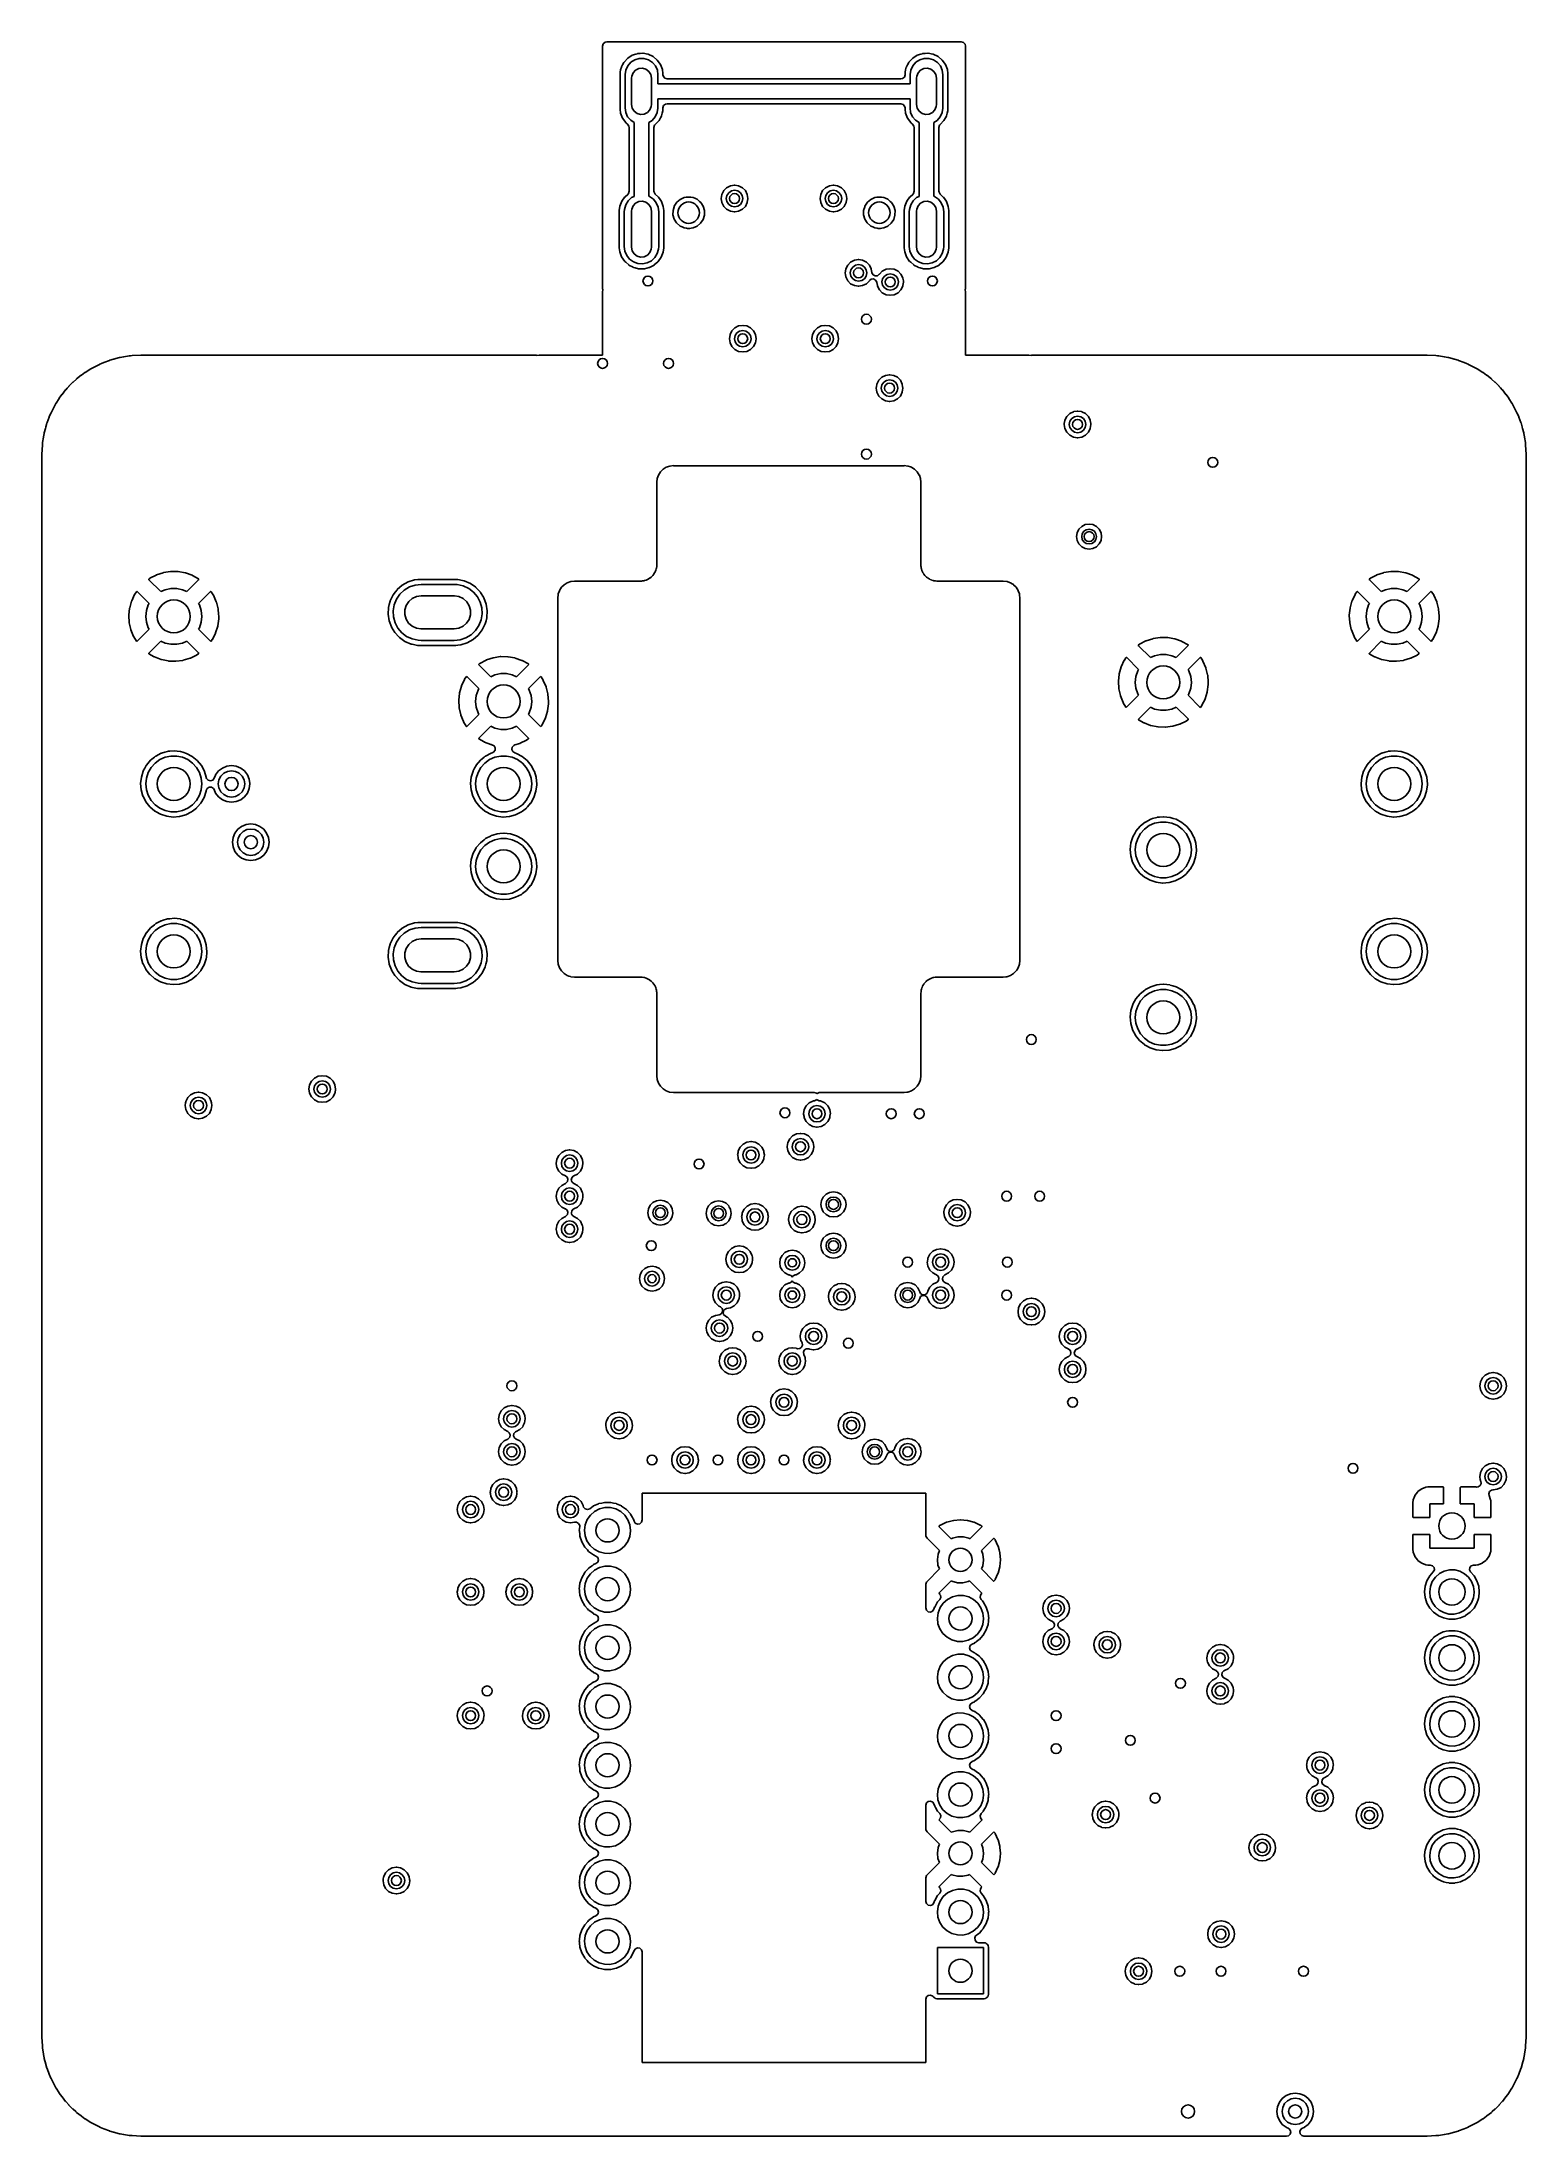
# Model space of a CAD drawing. Extents: x 4.53 to 6.3, y -4.68 to -2.19.
import ezdxf

# ---------------------------------------------------------------- set-up
doc = ezdxf.new("R2010")
doc.units = 0
doc.header["$MEASUREMENT"] = 0
doc.layers.add('BLACK', color=7, linetype='CONTINUOUS')

msp = doc.modelspace()

# ---------------------------------------------------------------- linework, layer by layer
at = {"layer": 'BLACK', "linetype": 'CONTINUOUS'}
for p, q in [((5.19689, -2.19004), (5.19768, -2.18736)), ((5.19689, -2.47993), (5.19689, -2.19004)), ((5.19768, -2.18736), (5.19979, -2.18553)), ((5.19979, -2.18553), (5.20185, -2.18508)), ((5.20185, -2.18508), (5.62492, -2.18508)), ((5.23652, -2.19969), (5.23232, -2.20105)), ((5.23817, -2.19915), (5.23652, -2.19969)), ((5.23847, -2.19905), (5.23817, -2.19915)), ((5.23817, -2.19915), (5.23817, -2.19915)), ((5.23878, -2.19903), (5.23847, -2.19905)), ((5.2417, -2.19885), (5.23878, -2.19903)), ((5.23878, -2.19903), (5.23878, -2.19903)), ((5.24493, -2.19865), (5.2417, -2.19885)), ((5.24523, -2.19871), (5.24493, -2.19865)), ((5.25098, -2.1998), (5.24523, -2.19871)), ((5.24523, -2.19871), (5.24523, -2.19871)), ((5.25128, -2.19986), (5.25098, -2.1998)), ((5.25098, -2.1998), (5.25098, -2.1998)), ((5.25714, -2.20261), (5.25128, -2.19986)), ((5.57668, -2.19969), (5.57247, -2.20105)), ((5.57833, -2.19915), (5.57668, -2.19969)), ((5.57863, -2.19905), (5.57833, -2.19915)), ((5.57833, -2.19915), (5.57833, -2.19915)), ((5.57894, -2.19903), (5.57863, -2.19905)), ((5.58186, -2.19885), (5.57894, -2.19903)), ((5.57894, -2.19903), (5.57894, -2.19903)), ((5.58509, -2.19865), (5.58186, -2.19885)), ((5.58539, -2.19871), (5.58509, -2.19865)), ((5.59113, -2.1998), (5.58539, -2.19871)), ((5.58539, -2.19871), (5.58539, -2.19871)), ((5.59114, -2.1998), (5.59113, -2.1998)), ((5.59144, -2.19986), (5.59114, -2.1998)), ((5.5973, -2.20261), (5.59144, -2.19986)), ((5.62492, -2.18508), (5.6276, -2.18587)), ((5.6276, -2.18587), (5.62943, -2.18798)), ((5.62943, -2.18798), (5.62988, -2.19004)), ((5.62988, -2.19004), (5.62988, -2.47978)), ((5.21843, -2.2183), (5.2177, -2.22117)), ((5.2177, -2.22117), (5.2177, -2.26539)), ((5.21923, -2.21521), (5.21843, -2.2183)), ((5.21931, -2.21491), (5.21923, -2.21521)), ((5.21923, -2.21521), (5.21923, -2.21521)), ((5.22065, -2.21246), (5.21931, -2.21491)), ((5.22227, -2.20951), (5.22065, -2.21246)), ((5.22242, -2.20924), (5.22227, -2.20951)), ((5.22227, -2.20951), (5.22227, -2.20951)), ((5.22685, -2.20452), (5.22242, -2.20924)), ((5.22362, -2.22417), (5.22448, -2.21865)), ((5.22362, -2.22441), (5.22362, -2.22417)), ((5.22362, -2.26378), (5.22362, -2.22441)), ((5.22448, -2.21865), (5.22685, -2.2136)), ((5.23232, -2.20105), (5.22685, -2.20452)), ((5.22685, -2.2136), (5.23055, -2.20942)), ((5.23055, -2.20942), (5.23527, -2.20644)), ((5.23172, -2.22605), (5.23332, -2.22204)), ((5.23332, -2.22204), (5.23627, -2.21886)), ((5.23527, -2.20644), (5.24064, -2.20491)), ((5.23627, -2.21886), (5.24015, -2.21697)), ((5.24015, -2.21697), (5.24446, -2.21659)), ((5.24064, -2.20491), (5.24622, -2.20494)), ((5.24446, -2.21659), (5.24861, -2.21779)), ((5.24622, -2.20494), (5.25156, -2.20654)), ((5.24861, -2.21779), (5.25206, -2.22041)), ((5.25156, -2.20654), (5.25625, -2.20958)), ((5.25206, -2.22041), (5.25433, -2.22409)), ((5.25433, -2.22409), (5.25512, -2.22835)), ((5.25625, -2.20958), (5.25989, -2.2138)), ((5.26212, -2.20674), (5.25714, -2.20261)), ((5.25989, -2.2138), (5.2622, -2.21888)), ((5.26593, -2.21197), (5.26212, -2.20674)), ((5.2622, -2.21888), (5.26299, -2.22441)), ((5.26299, -2.22441), (5.26299, -2.23524)), ((5.26831, -2.21799), (5.26593, -2.21197)), ((5.26892, -2.2228), (5.26831, -2.21799)), ((5.26892, -2.22435), (5.26892, -2.2228)), ((5.26937, -2.22641), (5.26892, -2.22435)), ((5.55785, -2.22435), (5.55707, -2.22703)), ((5.55859, -2.2183), (5.55785, -2.22117)), ((5.55785, -2.22117), (5.55785, -2.22435)), ((5.55939, -2.21521), (5.55859, -2.2183)), ((5.55946, -2.21491), (5.55939, -2.21521)), ((5.55939, -2.21521), (5.55939, -2.21521)), ((5.56081, -2.21246), (5.55946, -2.21491)), ((5.56243, -2.20951), (5.56081, -2.21246)), ((5.56258, -2.20924), (5.56243, -2.20951)), ((5.56243, -2.20951), (5.56243, -2.20951)), ((5.56701, -2.20452), (5.56258, -2.20924)), ((5.56378, -2.22417), (5.56464, -2.21865)), ((5.56378, -2.22441), (5.56378, -2.22417)), ((5.56378, -2.23524), (5.56378, -2.22441)), ((5.56464, -2.21865), (5.56701, -2.2136)), ((5.57247, -2.20105), (5.56701, -2.20452)), ((5.56701, -2.2136), (5.57071, -2.20942)), ((5.57071, -2.20942), (5.57543, -2.20644)), ((5.57188, -2.22605), (5.57348, -2.22204)), ((5.57348, -2.22204), (5.57642, -2.21886)), ((5.57543, -2.20644), (5.58079, -2.20491)), ((5.57642, -2.21886), (5.58031, -2.21697)), ((5.58031, -2.21697), (5.58462, -2.21659)), ((5.58079, -2.20491), (5.58637, -2.20494)), ((5.58462, -2.21659), (5.58877, -2.21779)), ((5.58637, -2.20494), (5.59172, -2.20654)), ((5.58877, -2.21779), (5.59221, -2.22041)), ((5.59172, -2.20654), (5.59641, -2.20958)), ((5.59221, -2.22041), (5.59448, -2.22409)), ((5.59448, -2.22409), (5.59528, -2.22835)), ((5.59641, -2.20958), (5.60005, -2.2138)), ((5.60228, -2.20674), (5.5973, -2.20261)), ((5.60005, -2.2138), (5.60236, -2.21888)), ((5.60609, -2.21197), (5.60228, -2.20674)), ((5.60236, -2.21888), (5.60315, -2.22441)), ((5.60315, -2.22441), (5.60315, -2.26378)), ((5.60847, -2.21799), (5.60609, -2.21197)), ((5.60907, -2.2228), (5.60847, -2.21799)), ((5.60907, -2.26701), (5.60907, -2.2228)), ((5.2315, -2.22835), (5.23172, -2.22605)), ((5.2315, -2.25984), (5.2315, -2.22835)), ((5.25512, -2.22835), (5.25512, -2.25984)), ((5.26299, -2.23524), (5.56378, -2.23524)), ((5.2712, -2.22852), (5.26937, -2.22641)), ((5.27388, -2.22931), (5.2712, -2.22852)), ((5.55289, -2.22931), (5.27388, -2.22931)), ((5.55495, -2.22886), (5.55289, -2.22931)), ((5.55707, -2.22703), (5.55495, -2.22886)), ((5.57165, -2.22835), (5.57188, -2.22605)), ((5.57165, -2.25984), (5.57165, -2.22835)), ((5.59528, -2.22835), (5.59528, -2.25984)), ((5.2177, -2.26539), (5.2183, -2.2702)), ((5.2183, -2.2702), (5.22069, -2.27622)), ((5.22441, -2.2693), (5.22362, -2.26378)), ((5.22672, -2.27439), (5.22441, -2.2693)), ((5.23037, -2.27861), (5.22672, -2.27439)), ((5.23229, -2.26409), (5.2315, -2.25984)), ((5.23456, -2.26778), (5.23229, -2.26409)), ((5.238, -2.27039), (5.23456, -2.26778)), ((5.24215, -2.2716), (5.238, -2.27039)), ((5.24646, -2.27122), (5.24215, -2.2716)), ((5.25035, -2.26932), (5.24646, -2.27122)), ((5.25329, -2.26615), (5.25035, -2.26932)), ((5.25489, -2.26214), (5.25329, -2.26615)), ((5.25512, -2.25984), (5.25489, -2.26214)), ((5.25976, -2.27459), (5.25607, -2.27877)), ((5.26213, -2.26953), (5.25976, -2.27459)), ((5.26299, -2.26402), (5.26213, -2.26953)), ((5.56378, -2.25295), (5.26299, -2.25295)), ((5.26299, -2.25295), (5.26299, -2.26378)), ((5.26299, -2.26378), (5.26299, -2.26402)), ((5.26586, -2.27593), (5.26716, -2.27356)), ((5.26716, -2.27356), (5.26731, -2.27328)), ((5.26731, -2.27328), (5.2681, -2.2702)), ((5.2681, -2.2702), (5.26884, -2.26732)), ((5.26884, -2.26732), (5.26892, -2.26701)), ((5.26884, -2.26732), (5.26884, -2.26732)), ((5.26892, -2.26384), (5.2697, -2.26116)), ((5.26892, -2.26701), (5.26892, -2.26384)), ((5.2697, -2.26116), (5.27182, -2.25933)), ((5.27182, -2.25933), (5.27388, -2.25888)), ((5.27388, -2.25888), (5.55289, -2.25888)), ((5.55289, -2.25888), (5.55558, -2.25967)), ((5.55558, -2.25967), (5.55741, -2.26178)), ((5.55741, -2.26178), (5.55785, -2.26384)), ((5.55785, -2.26384), (5.55785, -2.26539)), ((5.55785, -2.26539), (5.55846, -2.2702)), ((5.55846, -2.2702), (5.56084, -2.27622)), ((5.56378, -2.26378), (5.56378, -2.25295)), ((5.56457, -2.2693), (5.56378, -2.26378)), ((5.56688, -2.27439), (5.56457, -2.2693)), ((5.57052, -2.27861), (5.56688, -2.27439)), ((5.57245, -2.26409), (5.57165, -2.25984)), ((5.57471, -2.26778), (5.57245, -2.26409)), ((5.57816, -2.27039), (5.57471, -2.26778)), ((5.58231, -2.2716), (5.57816, -2.27039)), ((5.58662, -2.27122), (5.58231, -2.2716)), ((5.59051, -2.26932), (5.58662, -2.27122)), ((5.59345, -2.26615), (5.59051, -2.26932)), ((5.59505, -2.26214), (5.59345, -2.26615)), ((5.59528, -2.25984), (5.59505, -2.26214)), ((5.59992, -2.27459), (5.59622, -2.27877)), ((5.60229, -2.26953), (5.59992, -2.27459)), ((5.60315, -2.26402), (5.60229, -2.26953)), ((5.60315, -2.26378), (5.60315, -2.26402)), ((5.60601, -2.27593), (5.60732, -2.27356)), ((5.60732, -2.27356), (5.60747, -2.27328)), ((5.60747, -2.27328), (5.60826, -2.2702)), ((5.60826, -2.2702), (5.609, -2.26732)), ((5.609, -2.26732), (5.60907, -2.26701)), ((5.609, -2.26732), (5.609, -2.26732)), ((5.22069, -2.27622), (5.22449, -2.28145)), ((5.22449, -2.28145), (5.22473, -2.28165)), ((5.22473, -2.28165), (5.22473, -2.28165)), ((5.22473, -2.28165), (5.22673, -2.2833)), ((5.22673, -2.2833), (5.22829, -2.28562)), ((5.22829, -2.28562), (5.22852, -2.28712)), ((5.22852, -2.28712), (5.22852, -2.36334)), ((5.23445, -2.28126), (5.23037, -2.27861)), ((5.23445, -2.36952), (5.23445, -2.28126)), ((5.25607, -2.27877), (5.25217, -2.28123)), ((5.25217, -2.28123), (5.25217, -2.36942)), ((5.25809, -2.28734), (5.25888, -2.28465)), ((5.25809, -2.36332), (5.25809, -2.28734)), ((5.25888, -2.28465), (5.25974, -2.28369)), ((5.25974, -2.28369), (5.25976, -2.28367)), ((5.25976, -2.28367), (5.26419, -2.27895)), ((5.26419, -2.27895), (5.26586, -2.27593)), ((5.56084, -2.27622), (5.56465, -2.28145)), ((5.56465, -2.28145), (5.56489, -2.28165)), ((5.56489, -2.28165), (5.56489, -2.28165)), ((5.56489, -2.28165), (5.56688, -2.2833)), ((5.56688, -2.2833), (5.56845, -2.28562)), ((5.56845, -2.28562), (5.56868, -2.28712)), ((5.56868, -2.28712), (5.56868, -2.36334)), ((5.57461, -2.28126), (5.57052, -2.27861)), ((5.57461, -2.36952), (5.57461, -2.28126)), ((5.59622, -2.27877), (5.59232, -2.28123)), ((5.59232, -2.28123), (5.59232, -2.36942)), ((5.59825, -2.28734), (5.59904, -2.28465)), ((5.59825, -2.36332), (5.59825, -2.28734)), ((5.59904, -2.28465), (5.59989, -2.28369)), ((5.59989, -2.28369), (5.59992, -2.28367)), ((5.59992, -2.28367), (5.60435, -2.27895)), ((5.60435, -2.27895), (5.60601, -2.27593)), ((5.2234, -2.37007), (5.2197, -2.37533)), ((5.22362, -2.36987), (5.2234, -2.37007)), ((5.22682, -2.36708), (5.22362, -2.36987)), ((5.22362, -2.36987), (5.22362, -2.36987)), ((5.22442, -2.37959), (5.22738, -2.37482)), ((5.22774, -2.36602), (5.22682, -2.36708)), ((5.22738, -2.37482), (5.23151, -2.37102)), ((5.22852, -2.36334), (5.22774, -2.36602)), ((5.23151, -2.37102), (5.23445, -2.36952)), ((5.25217, -2.36942), (5.25288, -2.36967)), ((5.25288, -2.36967), (5.25746, -2.37292)), ((5.25746, -2.37292), (5.26099, -2.37728)), ((5.25827, -2.36465), (5.25809, -2.36332)), ((5.25975, -2.36702), (5.25827, -2.36465)), ((5.2634, -2.37028), (5.25975, -2.36702)), ((5.26357, -2.37052), (5.2634, -2.37028)), ((5.26546, -2.37327), (5.26357, -2.37052)), ((5.26357, -2.37052), (5.26357, -2.37052)), ((5.26705, -2.37558), (5.26546, -2.37327)), ((5.28942, -2.37304), (5.28535, -2.37654)), ((5.2943, -2.37082), (5.28942, -2.37304)), ((5.29465, -2.37077), (5.2943, -2.37082)), ((5.29671, -2.37048), (5.29465, -2.37077)), ((5.29465, -2.37077), (5.29465, -2.37077)), ((5.29826, -2.37026), (5.29671, -2.37048)), ((5.30106, -2.37026), (5.29826, -2.37026)), ((5.30229, -2.37045), (5.30106, -2.37026)), ((5.30479, -2.37084), (5.30229, -2.37045)), ((5.30514, -2.37089), (5.30479, -2.37084)), ((5.30479, -2.37084), (5.30479, -2.37084)), ((5.30678, -2.37166), (5.30514, -2.37089)), ((5.3076, -2.37205), (5.30678, -2.37166)), ((5.30967, -2.37302), (5.3076, -2.37205)), ((5.30999, -2.37317), (5.30967, -2.37302)), ((5.30967, -2.37302), (5.30967, -2.37302)), ((5.31025, -2.3734), (5.30999, -2.37317)), ((5.31272, -2.37558), (5.31025, -2.3734)), ((5.33915, -2.36711), (5.33837, -2.37205)), ((5.33837, -2.37205), (5.33843, -2.37243)), ((5.33843, -2.37243), (5.33907, -2.37648)), ((5.34142, -2.36266), (5.33915, -2.36711)), ((5.34495, -2.35913), (5.34142, -2.36266)), ((5.34449, -2.37205), (5.34524, -2.36828)), ((5.34524, -2.37581), (5.34449, -2.37205)), ((5.3494, -2.35686), (5.34495, -2.35913)), ((5.34524, -2.36828), (5.34737, -2.36509)), ((5.34737, -2.36509), (5.35056, -2.36295)), ((5.34978, -2.3568), (5.3494, -2.35686)), ((5.35395, -2.35614), (5.34978, -2.3568)), ((5.34978, -2.3568), (5.34978, -2.3568)), ((5.35056, -2.36295), (5.35433, -2.3622)), ((5.35433, -2.35608), (5.35395, -2.35614)), ((5.35472, -2.35614), (5.35433, -2.35608)), ((5.35433, -2.3622), (5.3581, -2.36295)), ((5.35888, -2.3568), (5.35472, -2.35614)), ((5.3581, -2.36295), (5.36129, -2.36509)), ((5.35926, -2.35686), (5.35888, -2.3568)), ((5.35888, -2.3568), (5.35888, -2.3568)), ((5.36371, -2.35913), (5.35926, -2.35686)), ((5.36129, -2.36509), (5.36342, -2.36828)), ((5.36342, -2.36828), (5.36417, -2.37205)), ((5.36417, -2.37205), (5.36342, -2.37581)), ((5.36725, -2.36266), (5.36371, -2.35913)), ((5.36951, -2.36711), (5.36725, -2.36266)), ((5.37029, -2.37205), (5.36951, -2.36711)), ((5.36959, -2.37648), (5.37023, -2.37243)), ((5.37023, -2.37243), (5.37029, -2.37205)), ((5.45726, -2.36711), (5.45648, -2.37205)), ((5.45648, -2.37205), (5.45654, -2.37243)), ((5.45654, -2.37243), (5.45718, -2.37648)), ((5.45953, -2.36266), (5.45726, -2.36711)), ((5.46306, -2.35913), (5.45953, -2.36266)), ((5.4626, -2.37205), (5.46335, -2.36828)), ((5.46335, -2.37581), (5.4626, -2.37205)), ((5.46751, -2.35686), (5.46306, -2.35913)), ((5.46335, -2.36828), (5.46548, -2.36509)), ((5.46548, -2.36509), (5.46867, -2.36295)), ((5.46789, -2.3568), (5.46751, -2.35686)), ((5.47206, -2.35614), (5.46789, -2.3568)), ((5.46789, -2.3568), (5.46789, -2.3568)), ((5.46867, -2.36295), (5.47244, -2.3622)), ((5.47244, -2.35608), (5.47206, -2.35614)), ((5.47283, -2.35614), (5.47244, -2.35608)), ((5.47244, -2.3622), (5.47621, -2.36295)), ((5.47699, -2.3568), (5.47283, -2.35614)), ((5.47621, -2.36295), (5.4794, -2.36509)), ((5.47737, -2.35686), (5.47699, -2.3568)), ((5.47699, -2.3568), (5.47699, -2.3568)), ((5.48182, -2.35913), (5.47737, -2.35686)), ((5.4794, -2.36509), (5.48153, -2.36828)), ((5.48153, -2.36828), (5.48228, -2.37205)), ((5.48228, -2.37205), (5.48153, -2.37581)), ((5.48536, -2.36266), (5.48182, -2.35913)), ((5.48762, -2.36711), (5.48536, -2.36266)), ((5.48841, -2.37205), (5.48762, -2.36711)), ((5.4877, -2.37648), (5.48834, -2.37243)), ((5.48834, -2.37243), (5.48841, -2.37205)), ((5.51698, -2.37304), (5.51291, -2.37654)), ((5.52186, -2.37082), (5.51698, -2.37304)), ((5.52221, -2.37077), (5.52186, -2.37082)), ((5.52427, -2.37048), (5.52221, -2.37077)), ((5.52221, -2.37077), (5.52221, -2.37077)), ((5.52582, -2.37026), (5.52427, -2.37048)), ((5.52862, -2.37026), (5.52582, -2.37026)), ((5.52985, -2.37045), (5.52862, -2.37026)), ((5.53235, -2.37084), (5.52985, -2.37045)), ((5.53269, -2.37089), (5.53235, -2.37084)), ((5.53235, -2.37084), (5.53235, -2.37084)), ((5.53434, -2.37166), (5.53269, -2.37089)), ((5.53723, -2.37302), (5.53434, -2.37166)), ((5.53755, -2.37317), (5.53723, -2.37302)), ((5.53723, -2.37302), (5.53723, -2.37302)), ((5.53781, -2.3734), (5.53755, -2.37317)), ((5.54028, -2.37558), (5.53781, -2.3734)), ((5.56356, -2.37007), (5.55985, -2.37533)), ((5.56378, -2.36987), (5.56356, -2.37007)), ((5.56698, -2.36708), (5.56378, -2.36987)), ((5.56378, -2.36987), (5.56378, -2.36987)), ((5.56458, -2.37959), (5.56754, -2.37482)), ((5.56789, -2.36602), (5.56698, -2.36708)), ((5.56754, -2.37482), (5.57167, -2.37102)), ((5.56868, -2.36334), (5.56789, -2.36602)), ((5.57167, -2.37102), (5.57461, -2.36952)), ((5.59232, -2.36942), (5.59304, -2.36967)), ((5.59304, -2.36967), (5.59761, -2.37292)), ((5.59761, -2.37292), (5.60114, -2.37728)), ((5.59843, -2.36465), (5.59825, -2.36332)), ((5.59991, -2.36702), (5.59843, -2.36465)), ((5.60356, -2.37028), (5.59991, -2.36702)), ((5.60373, -2.37052), (5.60356, -2.37028)), ((5.60562, -2.37327), (5.60373, -2.37052)), ((5.60373, -2.37052), (5.60373, -2.37052)), ((5.60721, -2.37558), (5.60562, -2.37327)), ((5.21736, -2.38133), (5.21671, -2.38624)), ((5.21671, -2.38624), (5.21671, -2.43094)), ((5.2197, -2.37533), (5.21736, -2.38133)), ((5.22264, -2.38799), (5.22286, -2.38497)), ((5.22264, -2.42933), (5.22264, -2.38799)), ((5.22286, -2.38497), (5.22442, -2.37959)), ((5.2315, -2.38701), (5.23172, -2.38471)), ((5.2315, -2.43031), (5.2315, -2.38701)), ((5.23172, -2.38471), (5.23332, -2.3807)), ((5.23332, -2.3807), (5.23627, -2.37753)), ((5.23627, -2.37753), (5.24015, -2.37563)), ((5.24015, -2.37563), (5.24446, -2.37525)), ((5.24446, -2.37525), (5.24861, -2.37646)), ((5.24861, -2.37646), (5.25206, -2.37907)), ((5.25206, -2.37907), (5.25433, -2.38276)), ((5.25433, -2.38276), (5.25512, -2.38701)), ((5.25512, -2.38701), (5.25512, -2.43031)), ((5.26099, -2.37728), (5.26321, -2.38243)), ((5.26321, -2.38243), (5.26398, -2.38799)), ((5.26398, -2.38799), (5.26398, -2.42933)), ((5.26932, -2.3816), (5.26705, -2.37558)), ((5.2699, -2.38638), (5.26932, -2.3816)), ((5.2699, -2.43108), (5.2699, -2.38638)), ((5.2809, -2.38618), (5.28087, -2.39154)), ((5.28087, -2.39154), (5.28234, -2.3967)), ((5.28218, -2.3819), (5.2809, -2.38618)), ((5.28234, -2.38138), (5.28218, -2.3819)), ((5.28244, -2.38104), (5.28234, -2.38138)), ((5.28234, -2.38138), (5.28234, -2.38138)), ((5.28234, -2.3967), (5.2852, -2.40123)), ((5.28535, -2.37654), (5.28244, -2.38104)), ((5.31401, -2.37672), (5.31272, -2.37558)), ((5.31386, -2.40141), (5.31678, -2.39691)), ((5.31687, -2.38125), (5.31401, -2.37672)), ((5.31678, -2.39691), (5.31831, -2.39177)), ((5.31834, -2.38641), (5.31687, -2.38125)), ((5.31831, -2.39154), (5.31834, -2.38641)), ((5.31831, -2.39177), (5.31831, -2.39154)), ((5.33907, -2.37648), (5.33915, -2.37698)), ((5.33915, -2.37698), (5.34142, -2.38143)), ((5.34142, -2.38143), (5.34495, -2.38496)), ((5.34495, -2.38496), (5.3494, -2.38723)), ((5.34737, -2.37901), (5.34524, -2.37581)), ((5.35056, -2.38114), (5.34737, -2.37901)), ((5.3494, -2.38723), (5.34978, -2.38729)), ((5.34978, -2.38729), (5.34978, -2.38729)), ((5.34978, -2.38729), (5.35395, -2.38795)), ((5.35433, -2.38189), (5.35056, -2.38114)), ((5.35395, -2.38795), (5.35433, -2.38801)), ((5.3581, -2.38114), (5.35433, -2.38189)), ((5.35433, -2.38801), (5.35472, -2.38795)), ((5.35472, -2.38795), (5.35888, -2.38729)), ((5.36129, -2.37901), (5.3581, -2.38114)), ((5.35888, -2.38729), (5.35926, -2.38723)), ((5.35888, -2.38729), (5.35888, -2.38729)), ((5.35926, -2.38723), (5.36371, -2.38496)), ((5.36342, -2.37581), (5.36129, -2.37901)), ((5.36371, -2.38496), (5.36725, -2.38143)), ((5.36725, -2.38143), (5.36951, -2.37698)), ((5.36951, -2.37698), (5.36959, -2.37648)), ((5.45718, -2.37648), (5.45726, -2.37698)), ((5.45726, -2.37698), (5.45953, -2.38143)), ((5.45953, -2.38143), (5.46306, -2.38496)), ((5.46306, -2.38496), (5.46751, -2.38723)), ((5.46548, -2.37901), (5.46335, -2.37581)), ((5.46867, -2.38114), (5.46548, -2.37901)), ((5.46751, -2.38723), (5.46789, -2.38729)), ((5.46789, -2.38729), (5.46789, -2.38729)), ((5.46789, -2.38729), (5.47206, -2.38795)), ((5.47244, -2.38189), (5.46867, -2.38114)), ((5.47206, -2.38795), (5.47244, -2.38801)), ((5.47621, -2.38114), (5.47244, -2.38189)), ((5.47244, -2.38801), (5.47283, -2.38795)), ((5.47283, -2.38795), (5.47699, -2.38729)), ((5.4794, -2.37901), (5.47621, -2.38114)), ((5.47699, -2.38729), (5.47737, -2.38723)), ((5.47699, -2.38729), (5.47699, -2.38729)), ((5.47737, -2.38723), (5.48182, -2.38496)), ((5.48153, -2.37581), (5.4794, -2.37901)), ((5.48182, -2.38496), (5.48536, -2.38143)), ((5.48536, -2.38143), (5.48762, -2.37698)), ((5.48762, -2.37698), (5.4877, -2.37648)), ((5.50846, -2.38618), (5.50843, -2.39154)), ((5.50843, -2.39154), (5.5099, -2.3967)), ((5.50974, -2.3819), (5.50846, -2.38618)), ((5.5099, -2.38138), (5.50974, -2.3819)), ((5.51, -2.38104), (5.5099, -2.38138)), ((5.5099, -2.38138), (5.5099, -2.38138)), ((5.5099, -2.3967), (5.51276, -2.40123)), ((5.51291, -2.37654), (5.51, -2.38104)), ((5.54157, -2.37672), (5.54028, -2.37558)), ((5.54142, -2.40141), (5.54433, -2.39691)), ((5.54443, -2.38125), (5.54157, -2.37672)), ((5.54433, -2.39691), (5.54587, -2.39177)), ((5.5459, -2.38641), (5.54443, -2.38125)), ((5.54587, -2.39177), (5.5459, -2.38641)), ((5.55752, -2.38133), (5.55687, -2.38624)), ((5.55687, -2.38624), (5.55687, -2.43094)), ((5.55985, -2.37533), (5.55752, -2.38133)), ((5.5628, -2.38799), (5.56302, -2.38497)), ((5.5628, -2.42933), (5.5628, -2.38799)), ((5.56302, -2.38497), (5.56458, -2.37959)), ((5.57165, -2.38701), (5.57188, -2.38471)), ((5.57165, -2.43031), (5.57165, -2.38701)), ((5.57188, -2.38471), (5.57348, -2.3807)), ((5.57348, -2.3807), (5.57642, -2.37753)), ((5.57642, -2.37753), (5.58031, -2.37563)), ((5.58031, -2.37563), (5.58462, -2.37525)), ((5.58462, -2.37525), (5.58877, -2.37646)), ((5.58877, -2.37646), (5.59221, -2.37907)), ((5.59221, -2.37907), (5.59448, -2.38276)), ((5.59448, -2.38276), (5.59528, -2.38701)), ((5.59528, -2.38701), (5.59528, -2.43031)), ((5.60114, -2.37728), (5.60337, -2.38243)), ((5.60337, -2.38243), (5.60413, -2.38799)), ((5.60413, -2.38799), (5.60413, -2.42933)), ((5.60948, -2.3816), (5.60721, -2.37558)), ((5.61006, -2.38638), (5.60948, -2.3816)), ((5.61006, -2.43108), (5.61006, -2.38638)), ((5.2852, -2.40123), (5.28922, -2.40478)), ((5.28922, -2.40478), (5.28954, -2.40493)), ((5.28954, -2.40493), (5.28954, -2.40493)), ((5.28954, -2.40493), (5.29187, -2.40603)), ((5.29187, -2.40603), (5.29408, -2.40706)), ((5.29408, -2.40706), (5.29443, -2.40712)), ((5.29443, -2.40712), (5.29443, -2.40712)), ((5.29443, -2.40712), (5.29693, -2.40751)), ((5.29693, -2.40751), (5.29815, -2.4077)), ((5.29815, -2.4077), (5.30095, -2.4077)), ((5.30095, -2.4077), (5.3025, -2.40747)), ((5.3025, -2.40747), (5.30456, -2.40718)), ((5.30456, -2.40718), (5.30491, -2.40713)), ((5.30456, -2.40718), (5.30456, -2.40718)), ((5.30491, -2.40713), (5.3098, -2.40491)), ((5.3098, -2.40491), (5.31386, -2.40141)), ((5.51276, -2.40123), (5.51678, -2.40478)), ((5.51678, -2.40478), (5.5171, -2.40493)), ((5.5171, -2.40493), (5.5171, -2.40493)), ((5.5171, -2.40493), (5.51943, -2.40603)), ((5.51943, -2.40603), (5.52164, -2.40706)), ((5.52164, -2.40706), (5.52198, -2.40712)), ((5.52198, -2.40712), (5.52198, -2.40712)), ((5.52198, -2.40712), (5.52448, -2.40751)), ((5.52448, -2.40751), (5.52571, -2.4077)), ((5.52571, -2.4077), (5.52851, -2.4077)), ((5.52851, -2.4077), (5.53006, -2.40747)), ((5.53006, -2.40747), (5.53212, -2.40718)), ((5.53212, -2.40718), (5.53247, -2.40713)), ((5.53212, -2.40718), (5.53212, -2.40718)), ((5.53247, -2.40713), (5.53736, -2.40491)), ((5.53736, -2.40491), (5.54142, -2.40141)), ((5.21671, -2.43094), (5.21729, -2.43572)), ((5.21729, -2.43572), (5.21957, -2.44174)), ((5.21957, -2.44174), (5.22321, -2.44705)), ((5.2234, -2.43489), (5.22264, -2.42933)), ((5.22321, -2.44705), (5.22344, -2.44725)), ((5.22563, -2.44004), (5.2234, -2.43489)), ((5.22344, -2.44725), (5.22344, -2.44725)), ((5.22344, -2.44725), (5.22447, -2.44817)), ((5.22447, -2.44817), (5.22802, -2.45133)), ((5.22916, -2.4444), (5.22563, -2.44004)), ((5.23373, -2.44765), (5.22916, -2.4444)), ((5.23229, -2.43457), (5.2315, -2.43031)), ((5.23456, -2.43825), (5.23229, -2.43457)), ((5.23901, -2.44955), (5.23373, -2.44765)), ((5.238, -2.44087), (5.23456, -2.43825)), ((5.24215, -2.44207), (5.238, -2.44087)), ((5.2446, -2.44996), (5.23901, -2.44955)), ((5.24646, -2.4417), (5.24215, -2.44207)), ((5.2501, -2.44885), (5.2446, -2.44996)), ((5.25035, -2.4398), (5.24646, -2.4417)), ((5.2551, -2.4463), (5.2501, -2.44885)), ((5.25329, -2.43663), (5.25035, -2.4398)), ((5.25489, -2.43261), (5.25329, -2.43663)), ((5.25512, -2.43031), (5.25489, -2.43261)), ((5.25923, -2.44251), (5.2551, -2.4463)), ((5.25859, -2.45129), (5.26299, -2.44745)), ((5.26219, -2.43774), (5.25923, -2.44251)), ((5.26375, -2.43235), (5.26219, -2.43774)), ((5.26299, -2.44745), (5.26322, -2.44726)), ((5.26299, -2.44745), (5.26299, -2.44745)), ((5.26322, -2.44726), (5.26692, -2.44199)), ((5.26398, -2.42933), (5.26375, -2.43235)), ((5.26692, -2.44199), (5.26926, -2.43599)), ((5.26926, -2.43599), (5.2699, -2.43108)), ((5.49295, -2.44789), (5.48942, -2.45143)), ((5.4974, -2.44563), (5.49295, -2.44789)), ((5.49779, -2.44556), (5.4974, -2.44563)), ((5.50195, -2.44491), (5.49779, -2.44556)), ((5.49779, -2.44556), (5.49779, -2.44556)), ((5.50234, -2.44484), (5.50195, -2.44491)), ((5.50272, -2.44491), (5.50234, -2.44484)), ((5.50688, -2.44556), (5.50272, -2.44491)), ((5.50727, -2.44563), (5.50688, -2.44556)), ((5.50688, -2.44556), (5.50688, -2.44556)), ((5.51172, -2.44789), (5.50727, -2.44563)), ((5.51525, -2.45143), (5.51172, -2.44789)), ((5.55687, -2.43094), (5.55745, -2.43572)), ((5.55745, -2.43572), (5.55972, -2.44174)), ((5.55972, -2.44174), (5.56337, -2.44705)), ((5.56356, -2.43489), (5.5628, -2.42933)), ((5.56337, -2.44705), (5.56359, -2.44725)), ((5.56578, -2.44004), (5.56356, -2.43489)), ((5.56359, -2.44725), (5.56359, -2.44725)), ((5.56359, -2.44725), (5.56463, -2.44817)), ((5.56463, -2.44817), (5.56818, -2.45133)), ((5.56932, -2.4444), (5.56578, -2.44004)), ((5.57389, -2.44765), (5.56932, -2.4444)), ((5.57245, -2.43457), (5.57165, -2.43031)), ((5.57471, -2.43825), (5.57245, -2.43457)), ((5.57917, -2.44955), (5.57389, -2.44765)), ((5.57816, -2.44087), (5.57471, -2.43825)), ((5.58231, -2.44207), (5.57816, -2.44087)), ((5.58476, -2.44996), (5.57917, -2.44955)), ((5.58662, -2.4417), (5.58231, -2.44207)), ((5.59026, -2.44885), (5.58476, -2.44996)), ((5.59051, -2.4398), (5.58662, -2.4417)), ((5.59526, -2.4463), (5.59026, -2.44885)), ((5.59345, -2.43663), (5.59051, -2.4398)), ((5.59505, -2.43261), (5.59345, -2.43663)), ((5.59528, -2.43031), (5.59505, -2.43261)), ((5.59939, -2.44251), (5.59526, -2.4463)), ((5.59875, -2.45129), (5.60315, -2.44745)), ((5.60235, -2.43774), (5.59939, -2.44251)), ((5.60391, -2.43235), (5.60235, -2.43774)), ((5.60315, -2.44745), (5.60337, -2.44726)), ((5.60315, -2.44745), (5.60315, -2.44745)), ((5.60337, -2.44726), (5.60707, -2.44199)), ((5.60413, -2.42933), (5.60391, -2.43235)), ((5.60707, -2.44199), (5.60941, -2.43599)), ((5.60941, -2.43599), (5.61006, -2.43108)), ((5.22802, -2.45133), (5.22828, -2.45147)), ((5.22828, -2.45147), (5.22828, -2.45147)), ((5.22828, -2.45147), (5.23344, -2.4542)), ((5.23344, -2.4542), (5.23344, -2.4542)), ((5.23344, -2.4542), (5.23371, -2.45434)), ((5.23371, -2.45434), (5.23572, -2.45485)), ((5.23572, -2.45485), (5.23966, -2.45584)), ((5.23966, -2.45584), (5.23966, -2.45584)), ((5.23966, -2.45584), (5.23995, -2.45591)), ((5.23995, -2.45591), (5.24025, -2.45591)), ((5.24025, -2.45591), (5.24025, -2.45591)), ((5.24025, -2.45591), (5.24293, -2.45592)), ((5.24293, -2.45592), (5.24639, -2.45594)), ((5.24639, -2.45594), (5.24668, -2.45587)), ((5.24668, -2.45587), (5.25235, -2.45451)), ((5.24668, -2.45587), (5.24668, -2.45587)), ((5.25235, -2.45451), (5.25265, -2.45444)), ((5.25235, -2.45451), (5.25235, -2.45451)), ((5.25265, -2.45444), (5.25837, -2.45149)), ((5.25837, -2.45149), (5.25859, -2.45129)), ((5.48705, -2.45652), (5.48637, -2.46081)), ((5.48637, -2.46081), (5.48643, -2.46119)), ((5.48643, -2.46119), (5.48667, -2.46267)), ((5.48667, -2.46267), (5.48715, -2.46574)), ((5.48709, -2.45626), (5.48705, -2.45652)), ((5.48715, -2.45588), (5.48709, -2.45626)), ((5.48709, -2.45626), (5.48709, -2.45626)), ((5.48942, -2.45143), (5.48715, -2.45588)), ((5.48715, -2.46574), (5.48942, -2.47019)), ((5.48942, -2.47019), (5.49295, -2.47372)), ((5.49249, -2.46081), (5.49324, -2.45704)), ((5.49324, -2.46458), (5.49249, -2.46081)), ((5.49295, -2.47372), (5.4974, -2.47599)), ((5.49324, -2.45704), (5.49538, -2.45385)), ((5.49538, -2.46777), (5.49324, -2.46458)), ((5.49538, -2.45385), (5.49857, -2.45172)), ((5.49857, -2.4699), (5.49538, -2.46777)), ((5.49857, -2.45172), (5.50234, -2.45097)), ((5.50234, -2.47065), (5.49857, -2.4699)), ((5.50234, -2.45097), (5.5061, -2.45172)), ((5.5061, -2.4699), (5.50234, -2.47065)), ((5.5061, -2.45172), (5.5093, -2.45385)), ((5.5093, -2.46777), (5.5061, -2.4699)), ((5.50727, -2.47599), (5.51172, -2.47372)), ((5.5093, -2.45385), (5.51143, -2.45704)), ((5.51143, -2.46458), (5.5093, -2.46777)), ((5.51143, -2.45704), (5.51218, -2.46081)), ((5.51218, -2.46081), (5.51143, -2.46458)), ((5.51172, -2.47372), (5.51525, -2.47019)), ((5.51752, -2.45588), (5.51525, -2.45143)), ((5.51525, -2.47019), (5.51537, -2.46997)), ((5.51537, -2.46997), (5.51752, -2.46831)), ((5.51758, -2.45626), (5.51752, -2.45588)), ((5.51752, -2.46831), (5.5203, -2.46807)), ((5.51823, -2.46035), (5.51758, -2.45626)), ((5.51758, -2.45626), (5.51758, -2.45626)), ((5.5183, -2.4607), (5.51823, -2.46035)), ((5.51967, -2.46314), (5.5183, -2.4607)), ((5.52214, -2.46444), (5.51967, -2.46314)), ((5.5203, -2.46807), (5.52277, -2.46938)), ((5.52493, -2.4642), (5.52214, -2.46444)), ((5.52277, -2.46938), (5.52415, -2.47181)), ((5.52415, -2.47181), (5.52422, -2.47216)), ((5.52422, -2.47216), (5.52483, -2.47605)), ((5.52708, -2.46254), (5.52493, -2.4642)), ((5.52719, -2.46232), (5.52708, -2.46254)), ((5.53073, -2.45879), (5.52719, -2.46232)), ((5.53027, -2.4717), (5.53102, -2.46794)), ((5.53102, -2.47547), (5.53027, -2.4717)), ((5.53518, -2.45652), (5.53073, -2.45879)), ((5.53102, -2.46794), (5.53315, -2.46474)), ((5.53315, -2.46474), (5.53634, -2.46261)), ((5.53556, -2.45646), (5.53518, -2.45652)), ((5.53972, -2.4558), (5.53556, -2.45646)), ((5.53556, -2.45646), (5.53556, -2.45646)), ((5.53634, -2.46261), (5.54011, -2.46186)), ((5.54011, -2.45574), (5.53972, -2.4558)), ((5.54049, -2.4558), (5.54011, -2.45574)), ((5.54011, -2.46186), (5.54388, -2.46261)), ((5.54466, -2.45646), (5.54049, -2.4558)), ((5.54388, -2.46261), (5.54707, -2.46474)), ((5.54504, -2.45652), (5.54466, -2.45646)), ((5.54466, -2.45646), (5.54466, -2.45646)), ((5.54949, -2.45879), (5.54504, -2.45652)), ((5.54707, -2.46474), (5.5492, -2.46794)), ((5.5492, -2.46794), (5.54995, -2.4717)), ((5.54995, -2.4717), (5.5492, -2.47547)), ((5.55302, -2.46232), (5.54949, -2.45879)), ((5.55529, -2.46677), (5.55302, -2.46232)), ((5.55535, -2.46715), (5.55529, -2.46677)), ((5.55588, -2.47047), (5.55535, -2.46715)), ((5.55535, -2.46715), (5.55535, -2.46715)), ((5.55538, -2.47605), (5.55601, -2.47209)), ((5.55607, -2.4717), (5.55588, -2.47047)), ((5.55601, -2.47209), (5.55607, -2.4717)), ((5.56818, -2.45133), (5.56844, -2.45147)), ((5.56844, -2.45147), (5.56844, -2.45147)), ((5.56844, -2.45147), (5.5736, -2.4542)), ((5.5736, -2.4542), (5.5736, -2.4542)), ((5.5736, -2.4542), (5.57386, -2.45434)), ((5.57386, -2.45434), (5.57587, -2.45485)), ((5.57587, -2.45485), (5.57982, -2.45584)), ((5.57982, -2.45584), (5.57982, -2.45584)), ((5.57982, -2.45584), (5.58011, -2.45591)), ((5.58011, -2.45591), (5.58041, -2.45591)), ((5.58041, -2.45591), (5.58041, -2.45591)), ((5.58041, -2.45591), (5.58308, -2.45592)), ((5.58308, -2.45592), (5.58654, -2.45594)), ((5.58654, -2.45594), (5.58683, -2.45587)), ((5.58683, -2.45587), (5.59251, -2.45451)), ((5.58683, -2.45587), (5.58683, -2.45587)), ((5.59251, -2.45451), (5.5928, -2.45444)), ((5.59251, -2.45451), (5.59251, -2.45451)), ((5.5928, -2.45444), (5.59852, -2.45149)), ((5.59852, -2.45149), (5.59875, -2.45129)), ((5.19685, -2.48366), (5.19686, -2.48333)), ((5.19685, -2.55906), (5.19685, -2.48366)), ((5.19686, -2.48333), (5.19701, -2.48103)), ((5.19693, -2.48031), (5.19689, -2.47993)), ((5.19706, -2.48031), (5.19693, -2.48031)), ((5.19701, -2.48103), (5.19706, -2.48031)), ((5.4974, -2.47599), (5.49779, -2.47605)), ((5.49779, -2.47605), (5.49779, -2.47605)), ((5.49779, -2.47605), (5.50195, -2.47671)), ((5.50195, -2.47671), (5.50234, -2.47677)), ((5.50234, -2.47677), (5.50272, -2.47671)), ((5.50272, -2.47671), (5.50688, -2.47605)), ((5.50688, -2.47605), (5.50727, -2.47599)), ((5.50688, -2.47605), (5.50688, -2.47605)), ((5.52483, -2.47605), (5.52493, -2.47664)), ((5.52493, -2.47664), (5.52719, -2.48109)), ((5.52719, -2.48109), (5.53073, -2.48462)), ((5.53073, -2.48462), (5.53518, -2.48689)), ((5.53315, -2.47866), (5.53102, -2.47547)), ((5.53634, -2.4808), (5.53315, -2.47866)), ((5.53518, -2.48689), (5.53556, -2.48695)), ((5.53556, -2.48695), (5.53556, -2.48695)), ((5.53556, -2.48695), (5.53972, -2.48761)), ((5.54011, -2.48154), (5.53634, -2.4808)), ((5.53972, -2.48761), (5.54011, -2.48767)), ((5.54388, -2.4808), (5.54011, -2.48154)), ((5.54011, -2.48767), (5.54049, -2.48761)), ((5.54049, -2.48761), (5.54466, -2.48695)), ((5.54707, -2.47866), (5.54388, -2.4808)), ((5.54466, -2.48695), (5.54504, -2.48689)), ((5.54466, -2.48695), (5.54466, -2.48695)), ((5.54504, -2.48689), (5.54949, -2.48462)), ((5.5492, -2.47547), (5.54707, -2.47866)), ((5.54949, -2.48462), (5.55302, -2.48109)), ((5.55302, -2.48109), (5.55529, -2.47664)), ((5.55529, -2.47664), (5.55538, -2.47605)), ((5.62983, -2.48031), (5.62971, -2.48031)), ((5.62971, -2.48031), (5.62976, -2.48103)), ((5.62976, -2.48103), (5.62991, -2.48333)), ((5.62988, -2.47978), (5.62983, -2.48031)), ((5.62991, -2.48333), (5.62992, -2.48366)), ((5.62992, -2.48366), (5.62992, -2.55906)), ((5.35924, -2.52419), (5.35479, -2.52645)), ((5.35963, -2.52413), (5.35924, -2.52419)), ((5.36379, -2.52347), (5.35963, -2.52413)), ((5.35963, -2.52413), (5.35963, -2.52413)), ((5.36417, -2.52341), (5.36379, -2.52347)), ((5.36456, -2.52347), (5.36417, -2.52341)), ((5.36872, -2.52413), (5.36456, -2.52347)), ((5.36911, -2.52419), (5.36872, -2.52413)), ((5.36872, -2.52413), (5.36872, -2.52413)), ((5.37356, -2.52645), (5.36911, -2.52419)), ((5.45767, -2.52419), (5.45321, -2.52645)), ((5.45805, -2.52413), (5.45767, -2.52419)), ((5.46221, -2.52347), (5.45805, -2.52413)), ((5.45805, -2.52413), (5.45805, -2.52413)), ((5.4626, -2.52341), (5.46221, -2.52347)), ((5.46298, -2.52347), (5.4626, -2.52341)), ((5.46715, -2.52413), (5.46298, -2.52347)), ((5.46753, -2.52419), (5.46715, -2.52413)), ((5.46715, -2.52413), (5.46715, -2.52413)), ((5.47198, -2.52645), (5.46753, -2.52419)), ((5.34899, -2.53444), (5.34821, -2.53937)), ((5.34821, -2.53937), (5.34899, -2.5443)), ((5.35126, -2.52999), (5.34899, -2.53444)), ((5.34899, -2.5443), (5.35126, -2.54875)), ((5.35479, -2.52645), (5.35126, -2.52999)), ((5.35126, -2.54875), (5.35479, -2.55229)), ((5.35433, -2.53937), (5.35508, -2.5356)), ((5.35508, -2.54314), (5.35433, -2.53937)), ((5.35508, -2.5356), (5.35721, -2.53241)), ((5.35721, -2.54633), (5.35508, -2.54314)), ((5.35721, -2.53241), (5.36041, -2.53028)), ((5.36041, -2.54846), (5.35721, -2.54633)), ((5.36041, -2.53028), (5.36417, -2.52953)), ((5.36417, -2.54921), (5.36041, -2.54846)), ((5.36417, -2.52953), (5.36794, -2.53028)), ((5.36794, -2.54846), (5.36417, -2.54921)), ((5.36794, -2.53028), (5.37113, -2.53241)), ((5.37113, -2.54633), (5.36794, -2.54846)), ((5.37113, -2.53241), (5.37327, -2.5356)), ((5.37327, -2.54314), (5.37113, -2.54633)), ((5.37327, -2.5356), (5.37402, -2.53937)), ((5.37402, -2.53937), (5.37327, -2.54314)), ((5.37709, -2.52999), (5.37356, -2.52645)), ((5.37356, -2.55229), (5.37709, -2.54875)), ((5.37936, -2.53444), (5.37709, -2.52999)), ((5.37709, -2.54875), (5.37936, -2.5443)), ((5.38014, -2.53937), (5.37936, -2.53444)), ((5.37936, -2.5443), (5.38014, -2.53937)), ((5.44742, -2.53444), (5.44663, -2.53937)), ((5.44663, -2.53937), (5.44742, -2.5443)), ((5.44968, -2.52999), (5.44742, -2.53444)), ((5.44742, -2.5443), (5.44968, -2.54875)), ((5.45321, -2.52645), (5.44968, -2.52999)), ((5.44968, -2.54875), (5.45321, -2.55229)), ((5.45276, -2.53937), (5.45351, -2.5356)), ((5.45351, -2.54314), (5.45276, -2.53937)), ((5.45351, -2.5356), (5.45564, -2.53241)), ((5.45564, -2.54633), (5.45351, -2.54314)), ((5.45564, -2.53241), (5.45883, -2.53028)), ((5.45883, -2.54846), (5.45564, -2.54633)), ((5.45883, -2.53028), (5.4626, -2.52953)), ((5.4626, -2.54921), (5.45883, -2.54846)), ((5.4626, -2.52953), (5.46636, -2.53028)), ((5.46636, -2.54846), (5.4626, -2.54921)), ((5.46636, -2.53028), (5.46956, -2.53241)), ((5.46956, -2.54633), (5.46636, -2.54846)), ((5.46956, -2.53241), (5.47169, -2.5356)), ((5.47169, -2.54314), (5.46956, -2.54633)), ((5.47169, -2.5356), (5.47244, -2.53937)), ((5.47244, -2.53937), (5.47169, -2.54314)), ((5.47551, -2.52999), (5.47198, -2.52645)), ((5.47198, -2.55229), (5.47551, -2.54875)), ((5.47778, -2.53444), (5.47551, -2.52999)), ((5.47551, -2.54875), (5.47778, -2.5443)), ((5.47856, -2.53937), (5.47778, -2.53444)), ((5.47778, -2.5443), (5.47856, -2.53937)), ((4.5853, -2.57579), (4.58989, -2.57326)), ((4.58989, -2.57326), (4.59004, -2.57318)), ((4.59004, -2.57318), (4.59627, -2.57)), ((4.59627, -2.57), (4.59662, -2.56984)), ((4.59662, -2.56984), (4.59885, -2.56892)), ((4.59885, -2.56892), (4.60137, -2.56788)), ((4.60137, -2.56788), (4.60149, -2.56783)), ((4.60149, -2.56783), (4.60812, -2.56528)), ((4.60812, -2.56528), (4.60852, -2.56515)), ((4.60852, -2.56515), (4.61325, -2.56379)), ((4.61325, -2.56379), (4.61334, -2.56376)), ((4.61334, -2.56376), (4.61579, -2.5631)), ((4.61579, -2.5631), (4.62042, -2.56186)), ((4.62042, -2.56186), (4.62087, -2.56176)), ((4.62087, -2.56176), (4.62519, -2.56103)), ((4.62519, -2.56103), (4.62524, -2.56102)), ((4.62524, -2.56102), (4.63176, -2.55999)), ((4.63176, -2.55999), (4.63301, -2.55979)), ((4.63301, -2.55979), (4.63351, -2.55974)), ((4.63351, -2.55974), (4.63517, -2.55964)), ((4.63517, -2.55964), (4.63518, -2.55964)), ((4.63518, -2.55964), (4.64554, -2.5591)), ((4.64554, -2.5591), (4.6458, -2.55909)), ((4.6458, -2.55909), (5.11757, -2.55909)), ((5.11757, -2.55909), (5.11811, -2.55914)), ((5.11811, -2.55926), (5.12113, -2.55907)), ((5.11811, -2.55914), (5.11811, -2.55926)), ((5.12113, -2.55907), (5.12145, -2.55906)), ((5.12145, -2.55906), (5.19685, -2.55906)), ((5.35479, -2.55229), (5.35924, -2.55455)), ((5.35924, -2.55455), (5.35963, -2.55461)), ((5.35963, -2.55461), (5.35963, -2.55461)), ((5.35963, -2.55461), (5.36379, -2.55527)), ((5.36379, -2.55527), (5.36417, -2.55533)), ((5.36417, -2.55533), (5.36456, -2.55527)), ((5.36456, -2.55527), (5.36872, -2.55461)), ((5.36872, -2.55461), (5.36911, -2.55455)), ((5.36872, -2.55461), (5.36872, -2.55461)), ((5.36911, -2.55455), (5.37356, -2.55229)), ((5.45321, -2.55229), (5.45767, -2.55455)), ((5.45767, -2.55455), (5.45805, -2.55461)), ((5.45805, -2.55461), (5.45805, -2.55461)), ((5.45805, -2.55461), (5.46221, -2.55527)), ((5.46221, -2.55527), (5.4626, -2.55533)), ((5.4626, -2.55533), (5.46298, -2.55527)), ((5.46298, -2.55527), (5.46715, -2.55461)), ((5.46715, -2.55461), (5.46753, -2.55455)), ((5.46715, -2.55461), (5.46715, -2.55461)), ((5.46753, -2.55455), (5.47198, -2.55229)), ((5.62992, -2.55906), (5.70532, -2.55906)), ((5.70532, -2.55906), (5.70564, -2.55907)), ((5.70564, -2.55907), (5.70866, -2.55926)), ((5.70866, -2.55914), (5.70904, -2.55909)), ((5.70866, -2.55926), (5.70866, -2.55914)), ((5.70904, -2.55909), (6.18097, -2.55909)), ((6.18097, -2.55909), (6.18123, -2.5591)), ((6.18123, -2.5591), (6.19159, -2.55964)), ((6.19159, -2.55964), (6.19161, -2.55964)), ((6.19161, -2.55964), (6.19326, -2.55974)), ((6.19326, -2.55974), (6.19376, -2.55979)), ((6.19376, -2.55979), (6.19501, -2.55999)), ((6.19501, -2.55999), (6.20153, -2.56102)), ((6.20153, -2.56102), (6.20158, -2.56103)), ((6.20158, -2.56103), (6.2059, -2.56176)), ((6.2059, -2.56176), (6.20636, -2.56186)), ((6.20636, -2.56186), (6.21098, -2.5631)), ((6.21098, -2.5631), (6.21344, -2.56376)), ((6.21344, -2.56376), (6.21352, -2.56379)), ((6.21352, -2.56379), (6.21825, -2.56515)), ((6.21825, -2.56515), (6.21865, -2.56528)), ((6.21865, -2.56528), (6.22529, -2.56783)), ((6.22529, -2.56783), (6.22541, -2.56788)), ((6.22541, -2.56788), (6.22792, -2.56892)), ((6.22792, -2.56892), (6.23015, -2.56984)), ((6.23015, -2.56984), (6.2305, -2.57)), ((6.2305, -2.57), (6.23673, -2.57318)), ((6.23673, -2.57318), (6.23688, -2.57326)), ((6.23688, -2.57326), (6.24147, -2.57579)), ((4.55612, -2.6004), (4.55788, -2.59843)), ((4.55788, -2.59843), (4.55823, -2.59804)), ((4.55823, -2.59804), (4.55967, -2.59643)), ((4.55967, -2.59643), (4.55986, -2.59623)), ((4.55986, -2.59623), (4.56473, -2.59136)), ((4.56473, -2.59136), (4.56493, -2.59117)), ((4.56493, -2.59117), (4.5689, -2.58762)), ((4.5689, -2.58762), (4.56909, -2.58746)), ((4.56909, -2.58746), (4.57445, -2.58312)), ((4.57445, -2.58312), (4.5747, -2.58293)), ((4.5747, -2.58293), (4.57902, -2.57986)), ((4.57902, -2.57986), (4.57919, -2.57975)), ((4.57919, -2.57975), (4.585, -2.57597)), ((4.585, -2.57597), (4.5853, -2.57579)), ((5.52372, -2.59643), (5.52341, -2.59843)), ((5.52341, -2.59843), (5.52347, -2.59881)), ((5.52347, -2.59881), (5.52375, -2.60058)), ((5.52413, -2.59388), (5.52372, -2.59643)), ((5.52419, -2.59349), (5.52413, -2.59388)), ((5.52413, -2.59388), (5.52413, -2.59388)), ((5.52645, -2.58904), (5.52419, -2.59349)), ((5.52999, -2.58551), (5.52645, -2.58904)), ((5.52953, -2.59843), (5.53028, -2.59466)), ((5.53028, -2.60219), (5.52953, -2.59843)), ((5.53444, -2.58324), (5.52999, -2.58551)), ((5.53028, -2.59466), (5.53241, -2.59147)), ((5.53241, -2.59147), (5.5356, -2.58933)), ((5.53482, -2.58318), (5.53444, -2.58324)), ((5.53898, -2.58252), (5.53482, -2.58318)), ((5.53482, -2.58318), (5.53482, -2.58318)), ((5.5356, -2.58933), (5.53937, -2.58858)), ((5.53937, -2.58246), (5.53898, -2.58252)), ((5.53976, -2.58252), (5.53937, -2.58246)), ((5.53937, -2.58858), (5.54314, -2.58933)), ((5.54392, -2.58318), (5.53976, -2.58252)), ((5.54314, -2.58933), (5.54633, -2.59147)), ((5.5443, -2.58324), (5.54392, -2.58318)), ((5.54392, -2.58318), (5.54392, -2.58318)), ((5.54875, -2.58551), (5.5443, -2.58324)), ((5.54633, -2.59147), (5.54846, -2.59466)), ((5.54846, -2.59466), (5.54921, -2.59843)), ((5.54921, -2.59843), (5.54846, -2.60219)), ((5.55229, -2.58904), (5.54875, -2.58551)), ((5.55455, -2.59349), (5.55229, -2.58904)), ((5.55461, -2.59388), (5.55455, -2.59349)), ((5.55502, -2.59643), (5.55461, -2.59388)), ((5.55461, -2.59388), (5.55461, -2.59388)), ((5.55499, -2.60058), (5.55527, -2.59881)), ((5.55533, -2.59843), (5.55502, -2.59643)), ((5.55527, -2.59881), (5.55533, -2.59843)), ((6.24147, -2.57579), (6.24177, -2.57597)), ((6.24177, -2.57597), (6.24758, -2.57975)), ((6.24758, -2.57975), (6.24775, -2.57986)), ((6.24775, -2.57986), (6.25207, -2.58293)), ((6.25207, -2.58293), (6.25233, -2.58312)), ((6.25233, -2.58312), (6.25768, -2.58746)), ((6.25768, -2.58746), (6.25787, -2.58762)), ((6.25787, -2.58762), (6.26184, -2.59117)), ((6.26184, -2.59117), (6.26204, -2.59136)), ((6.26204, -2.59136), (6.26691, -2.59623)), ((6.26691, -2.59623), (6.2671, -2.59643)), ((6.2671, -2.59643), (6.26854, -2.59804)), ((6.26854, -2.59804), (6.27065, -2.6004)), ((4.53851, -2.62776), (4.54168, -2.62153)), ((4.54168, -2.62153), (4.54176, -2.62139)), ((4.54176, -2.62139), (4.5443, -2.6168)), ((4.5443, -2.6168), (4.54448, -2.6165)), ((4.54448, -2.6165), (4.54825, -2.61069)), ((4.54825, -2.61069), (4.54837, -2.61052)), ((4.54837, -2.61052), (4.55143, -2.60619)), ((4.55143, -2.60619), (4.55162, -2.60594)), ((4.55162, -2.60594), (4.55596, -2.60058)), ((4.55596, -2.60058), (4.55612, -2.6004)), ((5.52375, -2.60058), (5.52419, -2.60336)), ((5.52419, -2.60336), (5.52645, -2.60781)), ((5.52645, -2.60781), (5.52999, -2.61134)), ((5.52999, -2.61134), (5.53444, -2.61361)), ((5.53241, -2.60538), (5.53028, -2.60219)), ((5.5356, -2.60752), (5.53241, -2.60538)), ((5.53444, -2.61361), (5.53482, -2.61367)), ((5.53482, -2.61367), (5.53482, -2.61367)), ((5.53482, -2.61367), (5.53898, -2.61433)), ((5.53937, -2.60827), (5.5356, -2.60752)), ((5.53898, -2.61433), (5.53937, -2.61439)), ((5.54314, -2.60752), (5.53937, -2.60827)), ((5.53937, -2.61439), (5.53976, -2.61433)), ((5.53976, -2.61433), (5.54392, -2.61367)), ((5.54633, -2.60538), (5.54314, -2.60752)), ((5.54392, -2.61367), (5.5443, -2.61361)), ((5.54392, -2.61367), (5.54392, -2.61367)), ((5.5443, -2.61361), (5.54875, -2.61134)), ((5.54846, -2.60219), (5.54633, -2.60538)), ((5.54875, -2.61134), (5.55229, -2.60781)), ((5.55229, -2.60781), (5.55455, -2.60336)), ((5.55455, -2.60336), (5.55499, -2.60058)), ((6.27065, -2.6004), (6.27081, -2.60058)), ((6.27081, -2.60058), (6.27515, -2.60594)), ((6.27515, -2.60594), (6.27534, -2.60619)), ((6.27534, -2.60619), (6.27841, -2.61052)), ((6.27841, -2.61052), (6.27852, -2.61069)), ((6.27852, -2.61069), (6.28229, -2.6165)), ((6.28229, -2.6165), (6.28248, -2.6168)), ((6.28248, -2.6168), (6.28501, -2.62139)), ((6.28501, -2.62139), (6.28509, -2.62153)), ((6.28509, -2.62153), (6.28826, -2.62776)), ((4.53037, -2.65191), (4.53177, -2.64667)), ((4.53177, -2.64667), (4.53226, -2.64483)), ((4.53226, -2.64483), (4.53229, -2.64474)), ((4.53229, -2.64474), (4.53316, -2.64173)), ((4.53316, -2.64173), (4.53365, -2.64002)), ((4.53365, -2.64002), (4.53379, -2.63962)), ((4.53379, -2.63962), (4.53633, -2.63298)), ((4.53633, -2.63298), (4.53638, -2.63286)), ((4.53638, -2.63286), (4.53645, -2.6327)), ((4.53645, -2.6327), (4.53834, -2.62812)), ((4.53834, -2.62812), (4.53851, -2.62776)), ((5.74799, -2.6406), (5.74782, -2.64173)), ((5.74782, -2.64173), (5.7486, -2.64667)), ((5.74854, -2.63718), (5.74799, -2.6406)), ((5.7486, -2.6368), (5.74854, -2.63718)), ((5.74854, -2.63718), (5.74854, -2.63718)), ((5.75086, -2.63235), (5.7486, -2.6368)), ((5.7486, -2.64667), (5.75086, -2.65112)), ((5.7544, -2.62882), (5.75086, -2.63235)), ((5.75394, -2.64173), (5.75469, -2.63797)), ((5.75469, -2.6455), (5.75394, -2.64173)), ((5.75885, -2.62655), (5.7544, -2.62882)), ((5.75469, -2.63797), (5.75682, -2.63477)), ((5.75682, -2.64869), (5.75469, -2.6455)), ((5.75682, -2.63477), (5.76001, -2.63264)), ((5.76001, -2.65083), (5.75682, -2.64869)), ((5.75923, -2.62649), (5.75885, -2.62655)), ((5.76339, -2.62583), (5.75923, -2.62649)), ((5.75923, -2.62649), (5.75923, -2.62649)), ((5.76001, -2.63264), (5.76378, -2.63189)), ((5.76378, -2.62577), (5.76339, -2.62583)), ((5.76417, -2.62583), (5.76378, -2.62577)), ((5.76378, -2.63189), (5.76755, -2.63264)), ((5.76833, -2.62649), (5.76417, -2.62583)), ((5.76755, -2.63264), (5.77074, -2.63477)), ((5.77074, -2.64869), (5.76755, -2.65083)), ((5.76871, -2.62655), (5.76833, -2.62649)), ((5.76833, -2.62649), (5.76833, -2.62649)), ((5.77316, -2.62882), (5.76871, -2.62655)), ((5.77074, -2.63477), (5.77287, -2.63797)), ((5.77287, -2.6455), (5.77074, -2.64869)), ((5.77287, -2.63797), (5.77362, -2.64173)), ((5.77362, -2.64173), (5.77287, -2.6455)), ((5.77669, -2.63235), (5.77316, -2.62882)), ((5.77896, -2.6368), (5.77669, -2.63235)), ((5.77669, -2.65112), (5.77896, -2.64667)), ((5.77902, -2.63718), (5.77896, -2.6368)), ((5.77896, -2.64667), (5.77974, -2.64173)), ((5.77957, -2.6406), (5.77902, -2.63718)), ((5.77902, -2.63718), (5.77902, -2.63718)), ((5.77974, -2.64173), (5.77957, -2.6406)), ((6.28826, -2.62776), (6.28843, -2.62812)), ((6.28843, -2.62812), (6.29032, -2.6327)), ((6.29032, -2.6327), (6.29039, -2.63286)), ((6.29039, -2.63286), (6.29044, -2.63298)), ((6.29044, -2.63298), (6.29299, -2.63962)), ((6.29299, -2.63962), (6.29312, -2.64002)), ((6.29312, -2.64002), (6.29448, -2.64474)), ((6.29448, -2.64474), (6.29451, -2.64483)), ((6.29451, -2.64483), (6.295, -2.64667)), ((6.295, -2.64667), (6.2964, -2.65191)), ((4.52761, -2.67704), (4.52815, -2.66668)), ((4.52815, -2.66667), (4.52824, -2.66501)), ((4.52815, -2.66668), (4.52815, -2.66667)), ((4.52824, -2.66501), (4.5283, -2.66451)), ((4.5283, -2.66451), (4.52849, -2.66326)), ((4.52849, -2.66326), (4.52953, -2.65674)), ((4.52953, -2.65669), (4.53027, -2.65236)), ((4.52953, -2.65674), (4.52953, -2.65669)), ((4.53027, -2.65236), (4.53037, -2.65191)), ((5.75086, -2.65112), (5.7544, -2.65465)), ((5.7544, -2.65465), (5.75885, -2.65692)), ((5.75885, -2.65692), (5.75923, -2.65698)), ((5.75923, -2.65698), (5.75923, -2.65698)), ((5.75923, -2.65698), (5.76339, -2.65764)), ((5.76378, -2.65157), (5.76001, -2.65083)), ((5.76339, -2.65764), (5.76378, -2.6577)), ((5.76755, -2.65083), (5.76378, -2.65157)), ((5.76378, -2.6577), (5.76417, -2.65764)), ((5.76417, -2.65764), (5.76833, -2.65698)), ((5.76833, -2.65698), (5.76871, -2.65692)), ((5.76833, -2.65698), (5.76833, -2.65698)), ((5.76871, -2.65692), (5.77316, -2.65465)), ((5.77316, -2.65465), (5.77669, -2.65112)), ((6.2964, -2.65191), (6.2965, -2.65236)), ((6.2965, -2.65236), (6.29724, -2.65669)), ((6.29724, -2.65669), (6.29725, -2.65674)), ((6.29725, -2.65674), (6.29828, -2.66326)), ((6.29828, -2.66326), (6.29848, -2.66451)), ((6.29848, -2.66451), (6.29853, -2.66501)), ((6.29853, -2.66501), (6.29862, -2.66667)), ((6.29862, -2.66667), (6.29862, -2.66668)), ((6.29862, -2.66668), (6.29917, -2.67704)), ((4.5276, -2.67729), (4.52761, -2.67704)), ((4.5276, -4.5668), (4.5276, -2.67729)), ((5.26584, -2.6984), (5.26347, -2.70216)), ((5.26898, -2.69525), (5.26584, -2.6984)), ((5.27274, -2.69289), (5.26898, -2.69525)), ((5.27694, -2.69142), (5.27274, -2.69289)), ((5.28136, -2.69092), (5.27694, -2.69142)), ((5.28136, -2.69104), (5.28136, -2.69092)), ((5.28136, -2.69105), (5.28136, -2.69104)), ((5.28137, -2.69105), (5.28136, -2.69105)), ((5.55694, -2.69105), (5.28137, -2.69105)), ((5.55695, -2.69088), (5.55694, -2.69088)), ((5.55694, -2.69088), (5.55694, -2.69105)), ((5.55695, -2.69092), (5.55695, -2.69088)), ((5.56109, -2.69139), (5.55695, -2.69092)), ((5.56136, -2.69142), (5.56109, -2.69139)), ((5.56109, -2.69139), (5.56109, -2.69139)), ((5.56163, -2.69151), (5.56136, -2.69142)), ((5.56443, -2.69249), (5.56163, -2.69151)), ((5.56163, -2.69151), (5.56163, -2.69151)), ((5.56556, -2.69289), (5.56443, -2.69249)), ((5.56579, -2.69304), (5.56556, -2.69289)), ((5.56585, -2.69307), (5.56579, -2.69304)), ((5.56579, -2.69304), (5.56579, -2.69304)), ((5.56932, -2.69525), (5.56585, -2.69307)), ((5.57246, -2.69839), (5.56932, -2.69525)), ((5.57483, -2.70216), (5.57246, -2.69839)), ((6.29917, -2.67704), (6.29917, -2.67729)), ((6.29917, -2.67729), (6.29917, -4.5668)), ((5.26151, -2.71077), (5.26147, -2.71077)), ((5.26147, -2.71077), (5.26147, -2.71078)), ((5.26147, -2.71078), (5.26163, -2.71078)), ((5.26201, -2.70635), (5.26151, -2.71077)), ((5.26163, -2.71078), (5.26163, -2.80892)), ((5.26347, -2.70216), (5.26201, -2.70635)), ((5.57492, -2.70242), (5.57483, -2.70216)), ((5.57621, -2.70609), (5.57492, -2.70242)), ((5.5763, -2.70635), (5.57621, -2.70609)), ((5.57621, -2.70609), (5.57621, -2.70609)), ((5.5768, -2.71077), (5.5763, -2.70635)), ((5.57667, -2.7108), (5.57667, -2.71077)), ((5.57667, -2.71077), (5.57667, -2.71077)), ((5.57667, -2.71077), (5.5768, -2.71077)), ((5.57667, -2.77559), (5.57667, -2.7108)), ((5.76332, -2.77097), (5.76259, -2.77559)), ((5.76545, -2.76679), (5.76332, -2.77097)), ((5.76876, -2.76348), (5.76545, -2.76679)), ((5.7687, -2.77559), (5.76938, -2.7722)), ((5.77293, -2.76136), (5.76876, -2.76348)), ((5.76938, -2.7722), (5.7713, -2.76933)), ((5.7713, -2.76933), (5.77417, -2.76741)), ((5.77756, -2.76062), (5.77293, -2.76136)), ((5.77417, -2.76741), (5.77756, -2.76673)), ((5.78218, -2.76136), (5.77756, -2.76062)), ((5.77756, -2.76673), (5.78095, -2.76741)), ((5.78095, -2.76741), (5.78382, -2.76933)), ((5.78636, -2.76348), (5.78218, -2.76136)), ((5.78382, -2.76933), (5.78574, -2.7722)), ((5.78574, -2.7722), (5.78642, -2.77559)), ((5.78967, -2.76679), (5.78636, -2.76348)), ((5.79179, -2.77097), (5.78967, -2.76679)), ((5.79253, -2.77559), (5.79179, -2.77097)), ((5.57667, -2.80892), (5.57667, -2.77559)), ((5.76259, -2.77559), (5.76332, -2.78022)), ((5.76332, -2.78022), (5.76545, -2.78439)), ((5.76545, -2.78439), (5.76876, -2.7877)), ((5.76938, -2.77898), (5.7687, -2.77559)), ((5.76876, -2.7877), (5.77293, -2.78983)), ((5.7713, -2.78185), (5.76938, -2.77898)), ((5.77417, -2.78377), (5.7713, -2.78185)), ((5.77293, -2.78983), (5.77756, -2.79056)), ((5.77756, -2.78445), (5.77417, -2.78377)), ((5.78095, -2.78377), (5.77756, -2.78445)), ((5.77756, -2.79056), (5.78218, -2.78983)), ((5.78382, -2.78185), (5.78095, -2.78377)), ((5.78218, -2.78983), (5.78636, -2.7877)), ((5.78574, -2.77898), (5.78382, -2.78185)), ((5.78642, -2.77559), (5.78574, -2.77898)), ((5.78636, -2.7877), (5.78967, -2.78439)), ((5.78967, -2.78439), (5.79179, -2.78022)), ((5.79179, -2.78022), (5.79253, -2.77559)), ((4.66407, -2.8215), (4.65663, -2.82538)), ((4.66444, -2.82135), (4.66407, -2.8215)), ((4.67241, -2.81874), (4.66444, -2.82135)), ((4.67281, -2.81865), (4.67241, -2.81874)), ((4.6811, -2.81738), (4.67281, -2.81865)), ((4.6815, -2.81735), (4.6811, -2.81738)), ((4.68988, -2.81745), (4.6815, -2.81735)), ((4.69029, -2.81749), (4.68988, -2.81745)), ((4.69854, -2.81896), (4.69029, -2.81749)), ((4.69894, -2.81907), (4.69854, -2.81896)), ((4.70684, -2.82186), (4.69894, -2.81907)), ((4.70721, -2.82203), (4.70684, -2.82186)), ((4.71455, -2.82608), (4.70721, -2.82203)), ((5.25468, -2.82405), (5.25325, -2.82515)), ((5.25517, -2.82363), (5.25468, -2.82405)), ((5.25642, -2.82238), (5.25517, -2.82363)), ((5.25684, -2.82189), (5.25642, -2.82238)), ((5.25794, -2.82046), (5.25684, -2.82189)), ((5.25821, -2.82008), (5.25794, -2.82046)), ((5.25884, -2.81907), (5.25821, -2.82008)), ((5.25914, -2.81859), (5.25884, -2.81907)), ((5.25952, -2.81785), (5.25914, -2.81859)), ((5.25973, -2.81735), (5.25952, -2.81785)), ((5.26023, -2.81613), (5.25973, -2.81735)), ((5.26033, -2.81587), (5.26023, -2.81613)), ((5.2609, -2.81426), (5.26033, -2.81587)), ((5.26113, -2.81328), (5.2609, -2.81426)), ((5.2614, -2.81124), (5.26113, -2.81328)), ((5.26141, -2.81114), (5.2614, -2.81124)), ((5.2616, -2.80947), (5.26141, -2.81114)), ((5.26163, -2.80892), (5.2616, -2.80947)), ((5.5767, -2.80947), (5.57667, -2.80892)), ((5.57689, -2.81114), (5.5767, -2.80947)), ((5.5769, -2.81123), (5.57689, -2.81114)), ((5.57691, -2.81132), (5.5769, -2.81123)), ((5.57717, -2.81326), (5.57691, -2.81132)), ((5.5774, -2.81425), (5.57717, -2.81326)), ((5.57799, -2.81594), (5.5774, -2.81425)), ((5.57809, -2.8162), (5.57799, -2.81594)), ((5.57877, -2.81783), (5.57809, -2.8162)), ((5.57915, -2.81857), (5.57877, -2.81783)), ((5.57926, -2.81874), (5.57915, -2.81857)), ((5.58012, -2.82011), (5.57926, -2.81874)), ((5.58038, -2.82049), (5.58012, -2.82011)), ((5.58144, -2.82187), (5.58038, -2.82049)), ((5.58187, -2.82235), (5.58144, -2.82187)), ((5.58316, -2.82364), (5.58187, -2.82235)), ((5.58365, -2.82407), (5.58316, -2.82364)), ((5.58414, -2.82446), (5.58365, -2.82407)), ((5.58502, -2.82513), (5.58414, -2.82446)), ((6.12076, -2.8215), (6.11333, -2.82538)), ((6.12114, -2.82135), (6.12076, -2.8215)), ((6.12911, -2.81874), (6.12114, -2.82135)), ((6.1295, -2.81865), (6.12911, -2.81874)), ((6.13779, -2.81738), (6.1295, -2.81865)), ((6.13819, -2.81735), (6.13779, -2.81738)), ((6.14658, -2.81745), (6.13819, -2.81735)), ((6.14698, -2.81749), (6.14658, -2.81745)), ((6.15524, -2.81896), (6.14698, -2.81749)), ((6.15563, -2.81907), (6.15524, -2.81896)), ((6.16353, -2.82186), (6.15563, -2.81907)), ((6.1639, -2.82203), (6.16353, -2.82186)), ((6.17124, -2.82608), (6.1639, -2.82203)), ((4.63831, -2.84455), (4.63478, -2.85216)), ((4.63851, -2.8442), (4.63831, -2.84455)), ((4.64039, -2.84143), (4.63851, -2.8442)), ((4.64088, -2.84105), (4.64039, -2.84143)), ((4.64133, -2.8413), (4.64088, -2.84105)), ((4.6555, -2.85547), (4.64133, -2.8413)), ((4.6555, -2.82618), (4.65517, -2.82663)), ((4.65517, -2.82663), (4.65543, -2.82712)), ((4.65543, -2.82712), (4.66962, -2.8413)), ((4.65629, -2.82559), (4.6555, -2.82618)), ((4.65663, -2.82538), (4.65629, -2.82559)), ((4.66962, -2.8413), (4.6747, -2.83904)), ((4.6747, -2.83904), (4.68154, -2.83758)), ((4.68154, -2.83758), (4.68854, -2.83758)), ((4.68854, -2.83758), (4.69538, -2.83904)), ((4.69538, -2.83904), (4.70046, -2.8413)), ((4.70046, -2.8413), (4.7147, -2.82706)), ((4.71471, -2.82619), (4.71455, -2.82608)), ((4.72885, -2.8412), (4.71458, -2.85547)), ((4.7147, -2.82706), (4.71498, -2.82656)), ((4.71498, -2.82656), (4.71471, -2.82619)), ((4.72923, -2.84102), (4.72885, -2.8412)), ((4.72965, -2.84139), (4.72923, -2.84102)), ((4.73221, -2.84534), (4.72965, -2.84139)), ((4.7324, -2.8457), (4.73221, -2.84534)), ((4.73574, -2.85339), (4.7324, -2.8457)), ((4.94674, -2.84516), (4.94321, -2.85234)), ((4.94967, -2.84139), (4.94674, -2.84516)), ((4.95149, -2.83904), (4.94967, -2.84139)), ((4.95077, -2.85043), (4.95483, -2.84445)), ((4.95164, -2.83884), (4.95149, -2.83904)), ((4.95149, -2.83904), (4.95149, -2.83904)), ((4.95772, -2.83363), (4.95164, -2.83884)), ((4.95483, -2.84445), (4.96008, -2.83949)), ((4.96472, -2.82975), (4.95772, -2.83363)), ((4.96008, -2.83949), (4.96628, -2.83576)), ((4.97235, -2.82736), (4.96472, -2.82975)), ((4.96548, -2.8532), (4.96971, -2.84956)), ((4.96628, -2.83576), (4.97313, -2.83346)), ((4.96971, -2.84956), (4.97479, -2.84725)), ((4.9726, -2.82733), (4.97235, -2.82736)), ((4.97643, -2.82694), (4.9726, -2.82733)), ((4.9726, -2.82733), (4.9726, -2.82733)), ((4.97313, -2.83346), (4.98031, -2.83268)), ((4.97479, -2.84725), (4.98031, -2.84646)), ((4.97831, -2.82675), (4.97643, -2.82694)), ((5.02356, -2.82675), (4.97831, -2.82675)), ((4.98031, -2.83268), (5.01969, -2.83268)), ((4.98031, -2.84646), (5.01969, -2.84646)), ((5.01969, -2.83268), (5.02342, -2.83289)), ((5.01969, -2.84646), (5.01993, -2.84646)), ((5.01993, -2.84646), (5.02544, -2.84732)), ((5.02342, -2.83289), (5.03047, -2.83446)), ((5.02363, -2.82676), (5.02356, -2.82675)), ((5.02382, -2.82677), (5.02363, -2.82676)), ((5.02363, -2.82676), (5.02363, -2.82676)), ((5.02363, -2.82676), (5.02363, -2.82676)), ((5.02401, -2.8268), (5.02382, -2.82677)), ((5.02984, -2.82802), (5.02401, -2.8268)), ((5.02401, -2.8268), (5.02401, -2.8268)), ((5.02544, -2.84732), (5.03049, -2.84969)), ((5.03166, -2.8284), (5.02984, -2.82802)), ((5.03047, -2.83446), (5.03702, -2.83752)), ((5.03049, -2.84969), (5.03468, -2.85338)), ((5.039, -2.83158), (5.03166, -2.8284)), ((5.03702, -2.83752), (5.04276, -2.84191)), ((5.04556, -2.83617), (5.039, -2.83158)), ((5.04276, -2.84191), (5.04743, -2.84743)), ((5.04573, -2.83635), (5.04556, -2.83617)), ((5.04792, -2.83867), (5.04573, -2.83635)), ((5.04573, -2.83635), (5.04573, -2.83635)), ((5.04743, -2.84743), (5.0508, -2.85382)), ((5.05105, -2.84198), (5.04792, -2.83867)), ((5.05119, -2.8422), (5.05105, -2.84198)), ((5.05474, -2.84793), (5.05119, -2.8422)), ((5.05119, -2.8422), (5.05119, -2.8422)), ((5.05514, -2.84857), (5.05474, -2.84793)), ((5.05527, -2.84879), (5.05514, -2.84857)), ((5.05803, -2.8563), (5.05527, -2.84879)), ((5.1434, -2.84857), (5.14336, -2.84856)), ((5.14336, -2.84856), (5.14336, -2.84857)), ((5.14336, -2.84857), (5.14352, -2.84857)), ((5.14378, -2.84516), (5.1434, -2.84857)), ((5.14352, -2.84857), (5.14352, -3.2816)), ((5.14386, -2.84443), (5.14378, -2.84516)), ((5.14389, -2.84415), (5.14386, -2.84443)), ((5.14386, -2.84443), (5.14386, -2.84443)), ((5.14399, -2.84389), (5.14389, -2.84415)), ((5.14527, -2.84022), (5.14399, -2.84389)), ((5.14536, -2.83995), (5.14527, -2.84022)), ((5.14527, -2.84022), (5.14527, -2.84022)), ((5.14773, -2.83619), (5.14536, -2.83995)), ((5.15087, -2.83305), (5.14773, -2.83619)), ((5.15463, -2.83068), (5.15087, -2.83305)), ((5.15883, -2.82922), (5.15463, -2.83068)), ((5.16325, -2.82872), (5.15883, -2.82922)), ((5.16325, -2.82884), (5.16325, -2.82872)), ((5.16326, -2.82884), (5.16325, -2.82884)), ((5.16325, -2.82884), (5.16325, -2.82884)), ((5.16371, -2.82884), (5.16326, -2.82884)), ((5.24174, -2.82884), (5.16371, -2.82884)), ((5.2423, -2.82881), (5.24174, -2.82884)), ((5.24313, -2.82872), (5.2423, -2.82881)), ((5.24382, -2.82864), (5.24313, -2.82872)), ((5.24391, -2.82863), (5.24382, -2.82864)), ((5.24607, -2.82834), (5.24391, -2.82863)), ((5.24706, -2.82811), (5.24607, -2.82834)), ((5.24867, -2.82754), (5.24706, -2.82811)), ((5.24892, -2.82744), (5.24867, -2.82754)), ((5.25064, -2.82673), (5.24892, -2.82744)), ((5.25138, -2.82635), (5.25064, -2.82673)), ((5.25287, -2.82542), (5.25138, -2.82635)), ((5.25325, -2.82515), (5.25287, -2.82542)), ((5.5854, -2.82539), (5.58502, -2.82513)), ((5.5865, -2.82608), (5.5854, -2.82539)), ((5.58694, -2.82636), (5.5865, -2.82608)), ((5.58746, -2.82663), (5.58694, -2.82636)), ((5.58768, -2.82674), (5.58746, -2.82663)), ((5.58932, -2.82742), (5.58768, -2.82674)), ((5.58958, -2.82752), (5.58932, -2.82742)), ((5.59126, -2.82811), (5.58958, -2.82752)), ((5.59225, -2.82835), (5.59126, -2.82811)), ((5.5942, -2.8286), (5.59225, -2.82835)), ((5.59428, -2.82861), (5.5942, -2.8286)), ((5.59575, -2.82878), (5.59428, -2.82861)), ((5.59604, -2.82881), (5.59575, -2.82878)), ((5.5966, -2.82884), (5.59604, -2.82881)), ((5.67505, -2.82884), (5.5966, -2.82884)), ((5.67506, -2.82868), (5.67505, -2.82868)), ((5.67505, -2.82868), (5.67505, -2.82884)), ((5.67506, -2.82872), (5.67506, -2.82868)), ((5.6792, -2.82918), (5.67506, -2.82872)), ((5.67947, -2.82921), (5.6792, -2.82918)), ((5.6792, -2.82918), (5.6792, -2.82918)), ((5.67974, -2.82931), (5.67947, -2.82921)), ((5.68248, -2.83027), (5.67974, -2.82931)), ((5.67974, -2.82931), (5.67974, -2.82931)), ((5.68367, -2.83068), (5.68248, -2.83027)), ((5.68555, -2.83186), (5.68367, -2.83068)), ((5.6872, -2.8329), (5.68555, -2.83186)), ((5.68743, -2.83305), (5.6872, -2.8329)), ((5.6872, -2.8329), (5.6872, -2.8329)), ((5.69058, -2.83619), (5.68743, -2.83305)), ((5.69294, -2.83995), (5.69058, -2.83619)), ((5.69303, -2.84022), (5.69294, -2.83995)), ((5.69432, -2.84389), (5.69303, -2.84022)), ((5.69441, -2.84415), (5.69432, -2.84389)), ((5.69432, -2.84389), (5.69432, -2.84389)), ((5.69444, -2.84443), (5.69441, -2.84415)), ((5.69455, -2.84539), (5.69444, -2.84443)), ((5.69444, -2.84443), (5.69444, -2.84443)), ((5.69491, -2.84857), (5.69455, -2.84539)), ((5.69478, -2.8486), (5.69478, -2.84857)), ((5.69478, -2.84857), (5.69478, -2.84857)), ((5.69478, -2.84857), (5.69491, -2.84857)), ((5.69478, -3.28163), (5.69478, -2.8486)), ((6.095, -2.84455), (6.09147, -2.85216)), ((6.0952, -2.8442), (6.095, -2.84455)), ((6.09709, -2.84143), (6.0952, -2.8442)), ((6.09757, -2.84105), (6.09709, -2.84143)), ((6.09803, -2.8413), (6.09757, -2.84105)), ((6.11219, -2.85547), (6.09803, -2.8413)), ((6.11219, -2.82618), (6.11186, -2.82663)), ((6.11186, -2.82663), (6.11212, -2.82712)), ((6.11212, -2.82712), (6.12631, -2.8413)), ((6.11298, -2.82559), (6.11219, -2.82618)), ((6.11333, -2.82538), (6.11298, -2.82559)), ((6.12631, -2.8413), (6.13139, -2.83904)), ((6.13139, -2.83904), (6.13823, -2.83758)), ((6.13823, -2.83758), (6.14523, -2.83758)), ((6.14523, -2.83758), (6.15207, -2.83904)), ((6.15207, -2.83904), (6.15715, -2.8413)), ((6.15715, -2.8413), (6.17139, -2.82706)), ((6.1714, -2.82619), (6.17124, -2.82608)), ((6.18554, -2.8412), (6.17127, -2.85547)), ((6.17139, -2.82706), (6.17167, -2.82656)), ((6.17167, -2.82656), (6.1714, -2.82619)), ((6.18592, -2.84102), (6.18554, -2.8412)), ((6.18634, -2.84139), (6.18592, -2.84102)), ((6.1889, -2.84534), (6.18634, -2.84139)), ((6.18909, -2.8457), (6.1889, -2.84534)), ((6.19244, -2.85339), (6.18909, -2.8457)), ((4.63143, -2.86935), (4.63142, -2.86976)), ((4.63142, -2.86976), (4.6319, -2.87813)), ((4.63232, -2.86102), (4.63143, -2.86935)), ((4.6324, -2.86062), (4.63232, -2.86102)), ((4.63464, -2.85254), (4.6324, -2.86062)), ((4.63478, -2.85216), (4.63464, -2.85254)), ((4.65157, -2.87087), (4.65231, -2.86391)), ((4.65231, -2.87782), (4.65157, -2.87087)), ((4.65231, -2.86391), (4.65447, -2.85725)), ((4.65447, -2.85725), (4.6555, -2.85547)), ((4.71458, -2.85547), (4.71561, -2.85725)), ((4.71561, -2.85725), (4.71777, -2.86391)), ((4.71777, -2.86391), (4.7185, -2.87087)), ((4.7185, -2.87087), (4.71777, -2.87782)), ((4.73587, -2.85377), (4.73574, -2.85339)), ((4.73792, -2.86191), (4.73587, -2.85377)), ((4.7375, -2.882), (4.73861, -2.87362)), ((4.73798, -2.86231), (4.73792, -2.86191)), ((4.73846, -2.86808), (4.73798, -2.86231)), ((4.73868, -2.87073), (4.73846, -2.86808)), ((4.73861, -2.87362), (4.73863, -2.87335)), ((4.73863, -2.87335), (4.73868, -2.871)), ((4.73868, -2.871), (4.73868, -2.87073)), ((4.94119, -2.86008), (4.94077, -2.86808)), ((4.94077, -2.86808), (4.94197, -2.87599)), ((4.94211, -2.85654), (4.94119, -2.86008)), ((4.94314, -2.85258), (4.94211, -2.85654)), ((4.94321, -2.85234), (4.94314, -2.85258)), ((4.94314, -2.85258), (4.94314, -2.85258)), ((4.9469, -2.86427), (4.94808, -2.85714)), ((4.94728, -2.87149), (4.9469, -2.86427)), ((4.9492, -2.87846), (4.94728, -2.87149)), ((4.94808, -2.85714), (4.95077, -2.85043)), ((4.96081, -2.86881), (4.96085, -2.86323)), ((4.96235, -2.87418), (4.96081, -2.86881)), ((4.96085, -2.86323), (4.96245, -2.85788)), ((4.96532, -2.8789), (4.96235, -2.87418)), ((4.96245, -2.85788), (4.96548, -2.8532)), ((5.03755, -2.8744), (5.03452, -2.87908)), ((5.03468, -2.85338), (5.03765, -2.8581)), ((5.03915, -2.86905), (5.03755, -2.8744)), ((5.03765, -2.8581), (5.03919, -2.86347)), ((5.03919, -2.86347), (5.03915, -2.86905)), ((5.0508, -2.85382), (5.05272, -2.86079)), ((5.0531, -2.86801), (5.05192, -2.87514)), ((5.05272, -2.86079), (5.0531, -2.86801)), ((5.05782, -2.87599), (5.05875, -2.87244)), ((5.05923, -2.86421), (5.05803, -2.8563)), ((5.05875, -2.87244), (5.05881, -2.8722)), ((5.05875, -2.87244), (5.05875, -2.87244)), ((5.05881, -2.8722), (5.05923, -2.86421)), ((6.08812, -2.86935), (6.08811, -2.86976)), ((6.08811, -2.86976), (6.08859, -2.87813)), ((6.08901, -2.86102), (6.08812, -2.86935)), ((6.08909, -2.86062), (6.08901, -2.86102)), ((6.09133, -2.85254), (6.08909, -2.86062)), ((6.09147, -2.85216), (6.09133, -2.85254)), ((6.10827, -2.87087), (6.109, -2.86391)), ((6.109, -2.87782), (6.10827, -2.87087)), ((6.109, -2.86391), (6.11116, -2.85725)), ((6.11116, -2.85725), (6.11219, -2.85547)), ((6.17127, -2.85547), (6.1723, -2.85725)), ((6.1723, -2.85725), (6.17447, -2.86391)), ((6.17447, -2.86391), (6.1752, -2.87087)), ((6.1752, -2.87087), (6.17447, -2.87782)), ((6.19257, -2.85377), (6.19244, -2.85339)), ((6.19461, -2.86191), (6.19257, -2.85377)), ((6.1942, -2.882), (6.1953, -2.87362)), ((6.19468, -2.86231), (6.19461, -2.86191)), ((6.19537, -2.87073), (6.19468, -2.86231)), ((6.1953, -2.87362), (6.19532, -2.87335)), ((6.19532, -2.87335), (6.19538, -2.871)), ((6.19538, -2.871), (6.19537, -2.87073)), ((4.6319, -2.87813), (4.63196, -2.87853)), ((4.63196, -2.87853), (4.6338, -2.88671)), ((4.6338, -2.88671), (4.63392, -2.8871)), ((4.63392, -2.8871), (4.63708, -2.89487)), ((4.63708, -2.89487), (4.63726, -2.89523)), ((4.63726, -2.89523), (4.64041, -2.90037)), ((4.64117, -2.90059), (4.6555, -2.88626)), ((4.65447, -2.88448), (4.65231, -2.87782)), ((4.6555, -2.88626), (4.65447, -2.88448)), ((4.71561, -2.88448), (4.71458, -2.88626)), ((4.71458, -2.88626), (4.72876, -2.90044)), ((4.71777, -2.87782), (4.71561, -2.88448)), ((4.72969, -2.90035), (4.73091, -2.89866)), ((4.73091, -2.89866), (4.73111, -2.89831)), ((4.73111, -2.89831), (4.73483, -2.8908)), ((4.73483, -2.8908), (4.73498, -2.89042)), ((4.73498, -2.89042), (4.73742, -2.8824)), ((4.73742, -2.8824), (4.7375, -2.882)), ((4.94197, -2.87599), (4.94473, -2.8835)), ((4.94473, -2.8835), (4.94486, -2.88371)), ((4.94486, -2.88371), (4.94486, -2.88371)), ((4.94486, -2.88371), (4.94881, -2.89009)), ((4.94881, -2.89009), (4.94881, -2.89009)), ((4.94881, -2.89009), (4.94895, -2.8903)), ((4.94895, -2.8903), (4.94912, -2.89048)), ((4.94912, -2.89048), (4.95326, -2.89487)), ((4.95257, -2.88485), (4.9492, -2.87846)), ((4.95724, -2.89038), (4.95257, -2.88485)), ((4.95326, -2.89487), (4.95444, -2.89611)), ((4.95444, -2.89611), (4.961, -2.9007)), ((4.96298, -2.89477), (4.95724, -2.89038)), ((4.96953, -2.89782), (4.96298, -2.89477)), ((4.96951, -2.88259), (4.96532, -2.8789)), ((4.97456, -2.88497), (4.96951, -2.88259)), ((4.97658, -2.8994), (4.96953, -2.89782)), ((4.98007, -2.88583), (4.97456, -2.88497)), ((4.98031, -2.89961), (4.97658, -2.8994)), ((4.98031, -2.88583), (4.98007, -2.88583)), ((5.01969, -2.88583), (4.98031, -2.88583)), ((5.01969, -2.89961), (4.98031, -2.89961)), ((5.02521, -2.88504), (5.01969, -2.88583)), ((5.02687, -2.89883), (5.01969, -2.89961)), ((5.03029, -2.88273), (5.02521, -2.88504)), ((5.03372, -2.89652), (5.02687, -2.89883)), ((5.03452, -2.87908), (5.03029, -2.88273)), ((5.03992, -2.8928), (5.03372, -2.89652)), ((5.03528, -2.90253), (5.04228, -2.89865)), ((5.04517, -2.88783), (5.03992, -2.8928)), ((5.04228, -2.89865), (5.04836, -2.89345)), ((5.04923, -2.88185), (5.04517, -2.88783)), ((5.04836, -2.89345), (5.05326, -2.88712)), ((5.05192, -2.87514), (5.04923, -2.88185)), ((5.05326, -2.88712), (5.05679, -2.87994)), ((5.05679, -2.87994), (5.05782, -2.87599)), ((5.85352, -2.89748), (5.84555, -2.90009)), ((5.85391, -2.89739), (5.85352, -2.89748)), ((5.8622, -2.89612), (5.85391, -2.89739)), ((5.8626, -2.89609), (5.8622, -2.89612)), ((5.87099, -2.89619), (5.8626, -2.89609)), ((5.87139, -2.89623), (5.87099, -2.89619)), ((5.87965, -2.8977), (5.87139, -2.89623)), ((5.88004, -2.89781), (5.87965, -2.8977)), ((5.88794, -2.90061), (5.88004, -2.89781)), ((6.08859, -2.87813), (6.08865, -2.87853)), ((6.08865, -2.87853), (6.09049, -2.88671)), ((6.09049, -2.88671), (6.09062, -2.8871)), ((6.09062, -2.8871), (6.09377, -2.89487)), ((6.09377, -2.89487), (6.09395, -2.89523)), ((6.09395, -2.89523), (6.0971, -2.90037)), ((6.09786, -2.90059), (6.11219, -2.88626)), ((6.11116, -2.88448), (6.109, -2.87782)), ((6.11219, -2.88626), (6.11116, -2.88448)), ((6.1723, -2.88448), (6.17127, -2.88626)), ((6.17127, -2.88626), (6.18545, -2.90044)), ((6.17447, -2.87782), (6.1723, -2.88448)), ((6.18639, -2.90035), (6.1876, -2.89866)), ((6.1876, -2.89866), (6.18781, -2.89831)), ((6.18781, -2.89831), (6.19152, -2.8908)), ((6.19152, -2.8908), (6.19167, -2.89042)), ((6.19167, -2.89042), (6.19411, -2.8824)), ((6.19411, -2.8824), (6.1942, -2.882)), ((4.64041, -2.90037), (4.64082, -2.90074)), ((4.64082, -2.90074), (4.64117, -2.90059)), ((4.65538, -2.91466), (4.65512, -2.91515)), ((4.65512, -2.91515), (4.65533, -2.91543)), ((4.65533, -2.91543), (4.66168, -2.91914)), ((4.66962, -2.90043), (4.65538, -2.91466)), ((4.66168, -2.91914), (4.66205, -2.91932)), ((4.66205, -2.91932), (4.66988, -2.92231)), ((4.6747, -2.90269), (4.66962, -2.90043)), ((4.66988, -2.92231), (4.67027, -2.92242)), ((4.67027, -2.92242), (4.67849, -2.9241)), ((4.68154, -2.90415), (4.6747, -2.90269)), ((4.67849, -2.9241), (4.67889, -2.92414)), ((4.67889, -2.92414), (4.68727, -2.92445)), ((4.68854, -2.90415), (4.68154, -2.90415)), ((4.68727, -2.92445), (4.68767, -2.92443)), ((4.68767, -2.92443), (4.69599, -2.92337)), ((4.69538, -2.90269), (4.68854, -2.90415)), ((4.70046, -2.90043), (4.69538, -2.90269)), ((4.69599, -2.92337), (4.69639, -2.92328)), ((4.69639, -2.92328), (4.70442, -2.92087)), ((4.71459, -2.91456), (4.70046, -2.90043)), ((4.70442, -2.92087), (4.7048, -2.92073)), ((4.7048, -2.92073), (4.71233, -2.91704)), ((4.71233, -2.91704), (4.71267, -2.91683)), ((4.71267, -2.91683), (4.71454, -2.9155)), ((4.71454, -2.9155), (4.71487, -2.91508)), ((4.71487, -2.91508), (4.71459, -2.91456)), ((4.72876, -2.90044), (4.72923, -2.9007)), ((4.72923, -2.9007), (4.72969, -2.90035)), ((4.961, -2.9007), (4.96834, -2.90388)), ((4.96834, -2.90388), (4.96947, -2.90412)), ((4.96947, -2.90412), (4.97599, -2.90548)), ((4.97599, -2.90548), (4.97599, -2.90548)), ((4.97599, -2.90548), (4.97618, -2.90552)), ((4.97618, -2.90552), (4.97637, -2.90553)), ((4.97637, -2.90553), (4.97637, -2.90553)), ((4.97637, -2.90553), (4.97637, -2.90553)), ((4.97637, -2.90553), (4.97644, -2.90553)), ((4.97644, -2.90553), (5.02169, -2.90553)), ((5.02169, -2.90553), (5.02399, -2.9053)), ((5.02399, -2.9053), (5.0274, -2.90495)), ((5.0274, -2.90495), (5.02765, -2.90493)), ((5.0274, -2.90495), (5.0274, -2.90495)), ((5.02765, -2.90493), (5.03528, -2.90253)), ((5.05777, -2.92308), (5.05033, -2.92695)), ((5.05814, -2.92292), (5.05777, -2.92308)), ((5.06611, -2.92032), (5.05814, -2.92292)), ((5.06651, -2.92022), (5.06611, -2.92032)), ((5.0748, -2.91895), (5.06651, -2.92022)), ((5.0752, -2.91893), (5.0748, -2.91895)), ((5.08359, -2.91903), (5.0752, -2.91893)), ((5.08399, -2.91907), (5.08359, -2.91903)), ((5.09224, -2.92054), (5.08399, -2.91907)), ((5.09264, -2.92064), (5.09224, -2.92054)), ((5.10054, -2.92344), (5.09264, -2.92064)), ((5.10091, -2.92361), (5.10054, -2.92344)), ((5.10825, -2.92766), (5.10091, -2.92361)), ((5.81941, -2.92329), (5.81588, -2.9309)), ((5.81961, -2.92294), (5.81941, -2.92329)), ((5.8215, -2.92017), (5.81961, -2.92294)), ((5.82198, -2.91979), (5.8215, -2.92017)), ((5.82243, -2.92004), (5.82198, -2.91979)), ((5.8366, -2.93421), (5.82243, -2.92004)), ((5.8366, -2.90493), (5.83627, -2.90537)), ((5.83627, -2.90537), (5.83653, -2.90586)), ((5.83653, -2.90586), (5.85072, -2.92004)), ((5.83739, -2.90433), (5.8366, -2.90493)), ((5.83773, -2.90412), (5.83739, -2.90433)), ((5.84517, -2.90024), (5.83773, -2.90412)), ((5.84555, -2.90009), (5.84517, -2.90024)), ((5.85072, -2.92004), (5.8558, -2.91778)), ((5.8558, -2.91778), (5.86264, -2.91633)), ((5.86264, -2.91633), (5.86964, -2.91633)), ((5.86964, -2.91633), (5.87648, -2.91778)), ((5.87648, -2.91778), (5.88156, -2.92004)), ((5.88156, -2.92004), (5.8958, -2.9058)), ((5.88831, -2.90077), (5.88794, -2.90061)), ((5.89565, -2.90482), (5.88831, -2.90077)), ((5.89581, -2.90493), (5.89565, -2.90482)), ((5.90995, -2.91994), (5.89568, -2.93421)), ((5.8958, -2.9058), (5.89608, -2.9053)), ((5.89608, -2.9053), (5.89581, -2.90493)), ((5.91033, -2.91976), (5.90995, -2.91994)), ((5.91075, -2.92013), (5.91033, -2.91976)), ((5.91331, -2.92408), (5.91075, -2.92013)), ((5.9135, -2.92444), (5.91331, -2.92408)), ((5.91685, -2.93213), (5.9135, -2.92444)), ((6.0971, -2.90037), (6.09752, -2.90074)), ((6.09752, -2.90074), (6.09786, -2.90059)), ((6.11208, -2.91466), (6.11181, -2.91515)), ((6.11181, -2.91515), (6.11202, -2.91543)), ((6.11202, -2.91543), (6.11838, -2.91914)), ((6.12631, -2.90043), (6.11208, -2.91466)), ((6.11838, -2.91914), (6.11874, -2.91932)), ((6.11874, -2.91932), (6.12657, -2.92231)), ((6.13139, -2.90269), (6.12631, -2.90043)), ((6.12657, -2.92231), (6.12696, -2.92242)), ((6.12696, -2.92242), (6.13518, -2.9241)), ((6.13823, -2.90415), (6.13139, -2.90269)), ((6.13518, -2.9241), (6.13558, -2.92414)), ((6.13558, -2.92414), (6.14396, -2.92445)), ((6.14523, -2.90415), (6.13823, -2.90415)), ((6.14396, -2.92445), (6.14437, -2.92443)), ((6.14437, -2.92443), (6.15268, -2.92337)), ((6.15207, -2.90269), (6.14523, -2.90415)), ((6.15715, -2.90043), (6.15207, -2.90269)), ((6.15268, -2.92337), (6.15308, -2.92328)), ((6.15308, -2.92328), (6.16111, -2.92087)), ((6.17129, -2.91456), (6.15715, -2.90043)), ((6.16111, -2.92087), (6.16149, -2.92073)), ((6.16149, -2.92073), (6.16902, -2.91704)), ((6.16902, -2.91704), (6.16937, -2.91683)), ((6.16937, -2.91683), (6.17123, -2.9155)), ((6.17123, -2.9155), (6.17156, -2.91508)), ((6.17156, -2.91508), (6.17129, -2.91456)), ((6.18545, -2.90044), (6.18592, -2.9007)), ((6.18592, -2.9007), (6.18639, -2.90035)), ((5.03201, -2.94613), (5.02848, -2.95373)), ((5.03221, -2.94577), (5.03201, -2.94613)), ((5.0341, -2.94301), (5.03221, -2.94577)), ((5.03458, -2.94263), (5.0341, -2.94301)), ((5.03503, -2.94288), (5.03458, -2.94263)), ((5.0492, -2.95704), (5.03503, -2.94288)), ((5.0492, -2.92776), (5.04887, -2.92821)), ((5.04887, -2.92821), (5.04913, -2.92869)), ((5.04913, -2.92869), (5.06332, -2.94288)), ((5.04999, -2.92717), (5.0492, -2.92776)), ((5.05033, -2.92695), (5.04999, -2.92717)), ((5.06332, -2.94288), (5.0684, -2.94061)), ((5.0684, -2.94061), (5.07524, -2.93916)), ((5.07524, -2.93916), (5.08224, -2.93916)), ((5.08224, -2.93916), (5.08908, -2.94061)), ((5.08908, -2.94061), (5.09416, -2.94288)), ((5.09416, -2.94288), (5.1084, -2.92864)), ((5.10841, -2.92776), (5.10825, -2.92766)), ((5.12255, -2.94277), (5.10828, -2.95704)), ((5.1084, -2.92864), (5.10868, -2.92813)), ((5.10868, -2.92813), (5.10841, -2.92776)), ((5.12293, -2.9426), (5.12255, -2.94277)), ((5.12335, -2.94296), (5.12293, -2.9426)), ((5.12591, -2.94692), (5.12335, -2.94296)), ((5.1261, -2.94728), (5.12591, -2.94692)), ((5.12944, -2.95497), (5.1261, -2.94728)), ((5.81253, -2.94809), (5.81252, -2.9485)), ((5.81252, -2.9485), (5.813, -2.95687)), ((5.81342, -2.93976), (5.81253, -2.94809)), ((5.8135, -2.93936), (5.81342, -2.93976)), ((5.81574, -2.93128), (5.8135, -2.93936)), ((5.81588, -2.9309), (5.81574, -2.93128)), ((5.83268, -2.94961), (5.83341, -2.94265)), ((5.83341, -2.95656), (5.83268, -2.94961)), ((5.83341, -2.94265), (5.83557, -2.936)), ((5.83557, -2.936), (5.8366, -2.93421)), ((5.89568, -2.93421), (5.89671, -2.936)), ((5.89671, -2.936), (5.89887, -2.94265)), ((5.89887, -2.94265), (5.89961, -2.94961)), ((5.89961, -2.94961), (5.89887, -2.95656)), ((5.91698, -2.93251), (5.91685, -2.93213)), ((5.91902, -2.94065), (5.91698, -2.93251)), ((5.91909, -2.94105), (5.91902, -2.94065)), ((5.91978, -2.94947), (5.91909, -2.94105)), ((5.91973, -2.95209), (5.91979, -2.94974)), ((5.91979, -2.94974), (5.91978, -2.94947)), ((5.02513, -2.97093), (5.02512, -2.97133)), ((5.02512, -2.97133), (5.0256, -2.9797)), ((5.02602, -2.96259), (5.02513, -2.97093)), ((5.0261, -2.96219), (5.02602, -2.96259)), ((5.02834, -2.95411), (5.0261, -2.96219)), ((5.02848, -2.95373), (5.02834, -2.95411)), ((5.04528, -2.97244), (5.04601, -2.96548)), ((5.04601, -2.9794), (5.04528, -2.97244)), ((5.04601, -2.96548), (5.04817, -2.95883)), ((5.04817, -2.95883), (5.0492, -2.95704)), ((5.10828, -2.95704), (5.10931, -2.95883)), ((5.10931, -2.95883), (5.11147, -2.96548)), ((5.11147, -2.96548), (5.1122, -2.97244)), ((5.1122, -2.97244), (5.11147, -2.9794)), ((5.12958, -2.95535), (5.12944, -2.95497)), ((5.13162, -2.96348), (5.12958, -2.95535)), ((5.13168, -2.96388), (5.13162, -2.96348)), ((5.13238, -2.97231), (5.13168, -2.96388)), ((5.13233, -2.97493), (5.13238, -2.97257)), ((5.13238, -2.97257), (5.13238, -2.97231)), ((5.813, -2.95687), (5.81306, -2.95727)), ((5.81306, -2.95727), (5.8149, -2.96545)), ((5.8149, -2.96545), (5.81503, -2.96584)), ((5.81503, -2.96584), (5.81818, -2.97361)), ((5.81818, -2.97361), (5.81836, -2.97397)), ((5.81836, -2.97397), (5.82151, -2.97911)), ((5.82227, -2.97933), (5.8366, -2.965)), ((5.83557, -2.96322), (5.83341, -2.95656)), ((5.8366, -2.965), (5.83557, -2.96322)), ((5.89671, -2.96322), (5.89568, -2.965)), ((5.89568, -2.965), (5.90986, -2.97918)), ((5.89887, -2.95656), (5.89671, -2.96322)), ((5.91222, -2.97705), (5.91593, -2.96954)), ((5.91593, -2.96954), (5.91608, -2.96916)), ((5.91608, -2.96916), (5.91852, -2.96114)), ((5.91852, -2.96114), (5.9186, -2.96074)), ((5.9186, -2.96074), (5.91971, -2.95236)), ((5.91971, -2.95236), (5.91973, -2.95209)), ((5.0256, -2.9797), (5.02566, -2.98011)), ((5.02566, -2.98011), (5.0275, -2.98829)), ((5.0275, -2.98829), (5.02762, -2.98867)), ((5.02762, -2.98867), (5.03078, -2.99644)), ((5.03078, -2.99644), (5.03096, -2.9968)), ((5.03096, -2.9968), (5.03411, -3.00195)), ((5.03487, -3.00217), (5.0492, -2.98784)), ((5.04817, -2.98605), (5.04601, -2.9794)), ((5.0492, -2.98784), (5.04817, -2.98605)), ((5.10931, -2.98605), (5.10828, -2.98784)), ((5.10828, -2.98784), (5.12246, -3.00202)), ((5.11147, -2.9794), (5.10931, -2.98605)), ((5.12461, -3.00024), (5.12482, -2.99989)), ((5.12482, -2.99989), (5.12853, -2.99237)), ((5.12853, -2.99237), (5.12868, -2.99199)), ((5.12868, -2.99199), (5.13112, -2.98397)), ((5.13112, -2.98397), (5.1312, -2.98358)), ((5.1312, -2.98358), (5.13231, -2.97519)), ((5.13231, -2.97519), (5.13233, -2.97493)), ((5.82151, -2.97911), (5.82193, -2.97948)), ((5.82193, -2.97948), (5.82227, -2.97933)), ((5.83649, -2.9934), (5.83622, -2.99389)), ((5.83622, -2.99389), (5.83643, -2.99417)), ((5.83643, -2.99417), (5.84279, -2.99789)), ((5.85072, -2.97917), (5.83649, -2.9934)), ((5.84279, -2.99789), (5.84315, -2.99806)), ((5.84315, -2.99806), (5.85098, -3.00105)), ((5.8558, -2.98143), (5.85072, -2.97917)), ((5.86264, -2.98289), (5.8558, -2.98143)), ((5.86964, -2.98289), (5.86264, -2.98289)), ((5.87648, -2.98143), (5.86964, -2.98289)), ((5.88156, -2.97917), (5.87648, -2.98143)), ((5.87749, -3.00202), (5.88552, -2.99961)), ((5.8957, -2.9933), (5.88156, -2.97917)), ((5.88552, -2.99961), (5.8859, -2.99947)), ((5.8859, -2.99947), (5.89343, -2.99578)), ((5.89343, -2.99578), (5.89378, -2.99557)), ((5.89378, -2.99557), (5.89564, -2.99424)), ((5.89564, -2.99424), (5.89597, -2.99382)), ((5.89597, -2.99382), (5.8957, -2.9933)), ((5.90986, -2.97918), (5.91033, -2.97944)), ((5.91033, -2.97944), (5.9108, -2.97909)), ((5.9108, -2.97909), (5.91201, -2.9774)), ((5.91201, -2.9774), (5.91222, -2.97705)), ((5.03411, -3.00195), (5.03452, -3.00232)), ((5.03452, -3.00232), (5.03487, -3.00217)), ((5.04908, -3.01624), (5.04882, -3.01673)), ((5.04882, -3.01673), (5.04903, -3.017)), ((5.04903, -3.017), (5.05538, -3.02072)), ((5.06332, -3.00201), (5.04908, -3.01624)), ((5.05538, -3.02072), (5.05575, -3.02089)), ((5.05575, -3.02089), (5.06358, -3.02389)), ((5.0684, -3.00427), (5.06332, -3.00201)), ((5.06358, -3.02389), (5.06397, -3.024)), ((5.06397, -3.024), (5.0648, -3.02417)), ((5.0648, -3.02417), (5.06727, -3.02547)), ((5.07524, -3.00572), (5.0684, -3.00427)), ((5.08224, -3.00572), (5.07524, -3.00572)), ((5.08908, -3.00427), (5.08224, -3.00572)), ((5.08903, -3.02688), (5.09089, -3.0248)), ((5.09416, -3.00201), (5.08908, -3.00427)), ((5.09089, -3.0248), (5.09209, -3.02426)), ((5.09209, -3.02426), (5.09812, -3.02245)), ((5.10829, -3.01614), (5.09416, -3.00201)), ((5.09812, -3.02245), (5.0985, -3.0223)), ((5.0985, -3.0223), (5.10603, -3.01861)), ((5.10603, -3.01861), (5.10638, -3.0184)), ((5.10638, -3.0184), (5.10824, -3.01708)), ((5.10824, -3.01708), (5.10857, -3.01665)), ((5.10857, -3.01665), (5.10829, -3.01614)), ((5.12246, -3.00202), (5.12293, -3.00228)), ((5.12293, -3.00228), (5.12339, -3.00192)), ((5.12339, -3.00192), (5.12461, -3.00024)), ((5.85098, -3.00105), (5.85137, -3.00116)), ((5.85137, -3.00116), (5.85959, -3.00284)), ((5.85959, -3.00284), (5.85999, -3.00288)), ((5.85999, -3.00288), (5.86837, -3.00319)), ((5.86837, -3.00319), (5.86878, -3.00317)), ((5.86878, -3.00317), (5.87709, -3.00211)), ((5.87709, -3.00211), (5.87749, -3.00202)), ((4.65226, -3.04872), (4.65039, -3.05213)), ((4.65238, -3.0485), (4.65226, -3.04872)), ((4.65226, -3.04872), (4.65226, -3.04872)), ((4.65735, -3.04259), (4.65238, -3.0485)), ((4.66182, -3.03899), (4.65735, -3.04259)), ((4.65797, -3.0512), (4.66265, -3.046)), ((4.66318, -3.0379), (4.66182, -3.03899)), ((4.66265, -3.046), (4.66831, -3.04188)), ((4.66337, -3.03775), (4.66318, -3.0379)), ((4.66318, -3.0379), (4.66318, -3.0379)), ((4.66358, -3.03763), (4.66337, -3.03775)), ((4.67, -3.03428), (4.66358, -3.03763)), ((4.66358, -3.03763), (4.66358, -3.03763)), ((4.66831, -3.04188), (4.6747, -3.03904)), ((4.67021, -3.03417), (4.67, -3.03428)), ((4.67432, -3.03296), (4.67021, -3.03417)), ((4.67739, -3.03206), (4.67432, -3.03296)), ((4.6747, -3.03904), (4.68154, -3.03758)), ((4.67762, -3.03199), (4.67739, -3.03206)), ((4.67739, -3.03206), (4.67739, -3.03206)), ((4.67786, -3.03196), (4.67762, -3.03199)), ((4.68049, -3.03173), (4.67786, -3.03196)), ((4.67786, -3.03196), (4.67786, -3.03196)), ((4.68532, -3.03129), (4.68049, -3.03173)), ((4.68154, -3.03758), (4.68854, -3.03758)), ((4.68556, -3.03131), (4.68532, -3.03129)), ((4.69276, -3.03207), (4.68556, -3.03131)), ((4.68556, -3.03131), (4.68556, -3.03131)), ((4.68854, -3.03758), (4.69538, -3.03904)), ((4.693, -3.03209), (4.69276, -3.03207)), ((4.69276, -3.03207), (4.69276, -3.03207)), ((4.69323, -3.03217), (4.693, -3.03209)), ((4.69579, -3.03296), (4.69323, -3.03217)), ((4.69323, -3.03217), (4.69323, -3.03217)), ((4.69538, -3.03904), (4.70177, -3.04188)), ((4.70038, -3.03438), (4.69579, -3.03296)), ((4.70717, -3.03805), (4.70038, -3.03438)), ((4.70177, -3.04188), (4.70743, -3.046)), ((4.71312, -3.04298), (4.70717, -3.03805)), ((4.70743, -3.046), (4.71211, -3.0512)), ((4.71801, -3.04896), (4.71312, -3.04298)), ((4.72163, -3.05578), (4.71801, -3.04896)), ((4.74828, -3.04975), (4.74301, -3.05193)), ((4.75394, -3.04901), (4.74828, -3.04975)), ((4.75959, -3.04975), (4.75394, -3.04901)), ((4.76487, -3.05193), (4.75959, -3.04975)), ((5.04597, -3.04872), (5.04409, -3.05213)), ((5.04608, -3.0485), (5.04597, -3.04872)), ((5.04597, -3.04872), (5.04597, -3.04872)), ((5.05105, -3.04259), (5.04608, -3.0485)), ((5.05552, -3.03899), (5.05105, -3.04259)), ((5.05167, -3.0512), (5.05635, -3.046)), ((5.05688, -3.0379), (5.05552, -3.03899)), ((5.05635, -3.046), (5.06201, -3.04188)), ((5.05707, -3.03775), (5.05688, -3.0379)), ((5.05688, -3.0379), (5.05688, -3.0379)), ((5.05728, -3.03763), (5.05707, -3.03775)), ((5.0637, -3.03428), (5.05728, -3.03763)), ((5.05728, -3.03763), (5.05728, -3.03763)), ((5.06201, -3.04188), (5.0684, -3.03904)), ((5.06391, -3.03417), (5.0637, -3.03428)), ((5.06521, -3.03379), (5.06391, -3.03417)), ((5.06683, -3.03296), (5.06521, -3.03379)), ((5.06848, -3.0307), (5.06683, -3.03296)), ((5.06727, -3.02547), (5.06864, -3.02791)), ((5.0684, -3.03904), (5.07524, -3.03758)), ((5.06864, -3.02791), (5.06848, -3.0307)), ((5.07524, -3.03758), (5.08224, -3.03758)), ((5.08224, -3.03758), (5.08908, -3.03904)), ((5.08859, -3.02964), (5.08903, -3.02688)), ((5.08972, -3.0322), (5.08859, -3.02964)), ((5.08908, -3.03904), (5.09547, -3.04188)), ((5.09204, -3.03375), (5.08972, -3.0322)), ((5.09408, -3.03438), (5.09204, -3.03375)), ((5.10087, -3.03805), (5.09408, -3.03438)), ((5.09547, -3.04188), (5.10113, -3.046)), ((5.10683, -3.04298), (5.10087, -3.03805)), ((5.10113, -3.046), (5.10581, -3.0512)), ((5.11171, -3.04896), (5.10683, -3.04298)), ((5.11533, -3.05578), (5.11171, -3.04896)), ((6.10896, -3.04872), (6.10708, -3.05213)), ((6.10907, -3.0485), (6.10896, -3.04872)), ((6.10896, -3.04872), (6.10896, -3.04872)), ((6.11404, -3.04259), (6.10907, -3.0485)), ((6.11852, -3.03899), (6.11404, -3.04259)), ((6.11466, -3.0512), (6.11934, -3.046)), ((6.11987, -3.0379), (6.11852, -3.03899)), ((6.11934, -3.046), (6.125, -3.04188)), ((6.12006, -3.03775), (6.11987, -3.0379)), ((6.11987, -3.0379), (6.11987, -3.0379)), ((6.12027, -3.03763), (6.12006, -3.03775)), ((6.12669, -3.03428), (6.12027, -3.03763)), ((6.12027, -3.03763), (6.12027, -3.03763)), ((6.125, -3.04188), (6.13139, -3.03904)), ((6.12691, -3.03417), (6.12669, -3.03428)), ((6.13101, -3.03296), (6.12691, -3.03417)), ((6.13408, -3.03206), (6.13101, -3.03296)), ((6.13139, -3.03904), (6.13823, -3.03758)), ((6.13432, -3.03199), (6.13408, -3.03206)), ((6.13408, -3.03206), (6.13408, -3.03206)), ((6.13456, -3.03196), (6.13432, -3.03199)), ((6.13718, -3.03173), (6.13456, -3.03196)), ((6.13456, -3.03196), (6.13456, -3.03196)), ((6.14201, -3.03129), (6.13718, -3.03173)), ((6.13823, -3.03758), (6.14523, -3.03758)), ((6.14225, -3.03131), (6.14201, -3.03129)), ((6.14945, -3.03207), (6.14225, -3.03131)), ((6.14225, -3.03131), (6.14225, -3.03131)), ((6.14523, -3.03758), (6.15207, -3.03904)), ((6.14969, -3.03209), (6.14945, -3.03207)), ((6.14945, -3.03207), (6.14945, -3.03207)), ((6.14992, -3.03217), (6.14969, -3.03209)), ((6.15248, -3.03296), (6.14992, -3.03217)), ((6.14992, -3.03217), (6.14992, -3.03217)), ((6.15207, -3.03904), (6.15846, -3.04188)), ((6.15707, -3.03438), (6.15248, -3.03296)), ((6.16387, -3.03805), (6.15707, -3.03438)), ((6.15846, -3.04188), (6.16412, -3.046)), ((6.16982, -3.04298), (6.16387, -3.03805)), ((6.16412, -3.046), (6.16881, -3.0512)), ((6.1747, -3.04896), (6.16982, -3.04298)), ((6.17833, -3.05578), (6.1747, -3.04896)), ((4.64632, -3.06264), (4.64546, -3.07031)), ((4.64546, -3.07031), (4.64611, -3.07801)), ((4.6485, -3.05578), (4.64632, -3.06264)), ((4.64859, -3.0555), (4.6485, -3.05578)), ((4.64866, -3.05527), (4.64859, -3.0555)), ((4.64859, -3.0555), (4.64859, -3.0555)), ((4.65039, -3.05213), (4.64866, -3.05527)), ((4.65157, -3.07087), (4.65231, -3.06391)), ((4.65231, -3.07782), (4.65157, -3.07087)), ((4.65231, -3.06391), (4.65447, -3.05725)), ((4.65447, -3.05725), (4.65797, -3.0512)), ((4.71211, -3.0512), (4.71561, -3.05725)), ((4.71561, -3.05725), (4.71777, -3.06391)), ((4.71777, -3.06391), (4.7185, -3.07087)), ((4.7185, -3.07087), (4.71777, -3.07782)), ((4.7217, -3.05602), (4.72163, -3.05578)), ((4.7238, -3.06295), (4.7217, -3.05602)), ((4.72387, -3.06318), (4.7238, -3.06295)), ((4.72387, -3.06326), (4.72387, -3.06318)), ((4.72427, -3.06441), (4.72387, -3.06326)), ((4.72617, -3.06646), (4.72427, -3.06441)), ((4.72486, -3.07626), (4.72718, -3.07471)), ((4.72888, -3.06715), (4.72617, -3.06646)), ((4.72718, -3.07471), (4.72998, -3.07466)), ((4.73153, -3.06626), (4.72888, -3.06715)), ((4.72998, -3.07466), (4.73235, -3.07613)), ((4.73329, -3.06409), (4.73153, -3.06626)), ((4.73488, -3.06024), (4.73329, -3.06409)), ((4.73501, -3.05994), (4.73488, -3.06024)), ((4.73488, -3.06024), (4.73488, -3.06024)), ((4.73848, -3.05541), (4.73501, -3.05994)), ((4.73819, -3.07087), (4.73896, -3.066)), ((4.73896, -3.07573), (4.73819, -3.07087)), ((4.74301, -3.05193), (4.73848, -3.05541)), ((4.73896, -3.066), (4.7412, -3.06161)), ((4.7412, -3.06161), (4.74468, -3.05813)), ((4.74468, -3.05813), (4.74907, -3.05589)), ((4.74907, -3.05589), (4.75394, -3.05512)), ((4.75394, -3.05512), (4.7588, -3.05589)), ((4.7588, -3.05589), (4.76319, -3.05813)), ((4.76319, -3.05813), (4.76668, -3.06161)), ((4.76939, -3.05541), (4.76487, -3.05193)), ((4.76668, -3.06161), (4.76891, -3.066)), ((4.76891, -3.066), (4.76969, -3.07087)), ((4.76969, -3.07087), (4.76891, -3.07573)), ((4.77287, -3.05994), (4.76939, -3.05541)), ((4.77505, -3.06521), (4.77287, -3.05994)), ((4.77572, -3.07031), (4.77505, -3.06521)), ((4.77505, -3.07652), (4.7758, -3.07087)), ((4.7758, -3.07087), (4.77572, -3.07031)), ((5.04002, -3.06264), (5.03916, -3.07031)), ((5.03916, -3.07031), (5.03981, -3.07801)), ((5.0422, -3.05578), (5.04002, -3.06264)), ((5.04229, -3.0555), (5.0422, -3.05578)), ((5.04236, -3.05527), (5.04229, -3.0555)), ((5.04229, -3.0555), (5.04229, -3.0555)), ((5.04409, -3.05213), (5.04236, -3.05527)), ((5.04528, -3.07087), (5.04601, -3.06391)), ((5.04601, -3.07782), (5.04528, -3.07087)), ((5.04601, -3.06391), (5.04817, -3.05725)), ((5.04817, -3.05725), (5.05167, -3.0512)), ((5.10581, -3.0512), (5.10931, -3.05725)), ((5.10931, -3.05725), (5.11147, -3.06391)), ((5.11147, -3.06391), (5.1122, -3.07087)), ((5.1122, -3.07087), (5.11147, -3.07782)), ((5.1154, -3.05602), (5.11533, -3.05578)), ((5.1175, -3.06295), (5.1154, -3.05602)), ((5.11734, -3.07964), (5.11831, -3.07197)), ((5.11757, -3.06318), (5.1175, -3.06295)), ((5.1175, -3.06295), (5.1175, -3.06295)), ((5.11832, -3.07087), (5.11757, -3.06318)), ((5.11831, -3.07197), (5.11832, -3.07087)), ((6.10302, -3.06264), (6.10216, -3.07031)), ((6.10216, -3.07031), (6.1028, -3.07801)), ((6.10519, -3.05578), (6.10302, -3.06264)), ((6.10528, -3.0555), (6.10519, -3.05578)), ((6.10535, -3.05527), (6.10528, -3.0555)), ((6.10528, -3.0555), (6.10528, -3.0555)), ((6.10708, -3.05213), (6.10535, -3.05527)), ((6.10827, -3.07087), (6.109, -3.06391)), ((6.109, -3.07782), (6.10827, -3.07087)), ((6.109, -3.06391), (6.11116, -3.05725)), ((6.11116, -3.05725), (6.11466, -3.0512)), ((6.16881, -3.0512), (6.1723, -3.05725)), ((6.1723, -3.05725), (6.17447, -3.06391)), ((6.17447, -3.06391), (6.1752, -3.07087)), ((6.1752, -3.07087), (6.17447, -3.07782)), ((6.1784, -3.05602), (6.17833, -3.05578)), ((6.18049, -3.06295), (6.1784, -3.05602)), ((6.18033, -3.07964), (6.1813, -3.07197)), ((6.18056, -3.06318), (6.18049, -3.06295)), ((6.18049, -3.06295), (6.18049, -3.06295)), ((6.18131, -3.07087), (6.18056, -3.06318)), ((6.1813, -3.07197), (6.18131, -3.07087)), ((4.64611, -3.07801), (4.64824, -3.08544)), ((4.64824, -3.08544), (4.64835, -3.08565)), ((4.64835, -3.08565), (4.65166, -3.09209)), ((4.65166, -3.09209), (4.65166, -3.09209)), ((4.65166, -3.09209), (4.65177, -3.09231)), ((4.65177, -3.09231), (4.65657, -3.09836)), ((4.65447, -3.08448), (4.65231, -3.07782)), ((4.65797, -3.09054), (4.65447, -3.08448)), ((4.65657, -3.09836), (4.66245, -3.10337)), ((4.66265, -3.09574), (4.65797, -3.09054)), ((4.66831, -3.09985), (4.66265, -3.09574)), ((4.6747, -3.10269), (4.66831, -3.09985)), ((4.70177, -3.09985), (4.69538, -3.10269)), ((4.70743, -3.09574), (4.70177, -3.09985)), ((4.70742, -3.10337), (4.71214, -3.09968)), ((4.71211, -3.09054), (4.70743, -3.09574)), ((4.71561, -3.08448), (4.71211, -3.09054)), ((4.71214, -3.09968), (4.71233, -3.09953)), ((4.71233, -3.09953), (4.71351, -3.09817)), ((4.71351, -3.09817), (4.71722, -3.09387)), ((4.71777, -3.07782), (4.71561, -3.08448)), ((4.71722, -3.09387), (4.71738, -3.09368)), ((4.71722, -3.09387), (4.71722, -3.09387)), ((4.71738, -3.09368), (4.7212, -3.08696)), ((4.7212, -3.08696), (4.72364, -3.07964)), ((4.72364, -3.07964), (4.72374, -3.07882)), ((4.72374, -3.07882), (4.72486, -3.07626)), ((4.73235, -3.07613), (4.73324, -3.07754)), ((4.73324, -3.07754), (4.73501, -3.0818)), ((4.73501, -3.0818), (4.73848, -3.08632)), ((4.73848, -3.08632), (4.74301, -3.0898)), ((4.7412, -3.08012), (4.73896, -3.07573)), ((4.74468, -3.08361), (4.7412, -3.08012)), ((4.74301, -3.0898), (4.74828, -3.09198)), ((4.74907, -3.08584), (4.74468, -3.08361)), ((4.74828, -3.09198), (4.75394, -3.09273)), ((4.75394, -3.08661), (4.74907, -3.08584)), ((4.7588, -3.08584), (4.75394, -3.08661)), ((4.75394, -3.09273), (4.75959, -3.09198)), ((4.76319, -3.08361), (4.7588, -3.08584)), ((4.75959, -3.09198), (4.76487, -3.0898)), ((4.76668, -3.08012), (4.76319, -3.08361)), ((4.76487, -3.0898), (4.76939, -3.08632)), ((4.76891, -3.07573), (4.76668, -3.08012)), ((4.76939, -3.08632), (4.77287, -3.0818)), ((4.77287, -3.0818), (4.77505, -3.07652)), ((5.03981, -3.07801), (5.04194, -3.08544)), ((5.04194, -3.08544), (5.04205, -3.08565)), ((5.04205, -3.08565), (5.04536, -3.09209)), ((5.04536, -3.09209), (5.04536, -3.09209)), ((5.04536, -3.09209), (5.04547, -3.09231)), ((5.04547, -3.09231), (5.05027, -3.09836)), ((5.04817, -3.08448), (5.04601, -3.07782)), ((5.05167, -3.09054), (5.04817, -3.08448)), ((5.05027, -3.09836), (5.05615, -3.10337)), ((5.05635, -3.09574), (5.05167, -3.09054)), ((5.06201, -3.09985), (5.05635, -3.09574)), ((5.0684, -3.10269), (5.06201, -3.09985)), ((5.09547, -3.09985), (5.08908, -3.10269)), ((5.10113, -3.09574), (5.09547, -3.09985)), ((5.10112, -3.10337), (5.10584, -3.09968)), ((5.10581, -3.09054), (5.10113, -3.09574)), ((5.10931, -3.08448), (5.10581, -3.09054)), ((5.10584, -3.09968), (5.10604, -3.09953)), ((5.10604, -3.09953), (5.10721, -3.09817)), ((5.10721, -3.09817), (5.11092, -3.09387)), ((5.11147, -3.07782), (5.10931, -3.08448)), ((5.11092, -3.09387), (5.11108, -3.09368)), ((5.11092, -3.09387), (5.11092, -3.09387)), ((5.11108, -3.09368), (5.1149, -3.08696)), ((5.1149, -3.08696), (5.11734, -3.07964)), ((6.1028, -3.07801), (6.10493, -3.08544)), ((6.10493, -3.08544), (6.10504, -3.08565)), ((6.10504, -3.08565), (6.10835, -3.09209)), ((6.10835, -3.09209), (6.10835, -3.09209)), ((6.10835, -3.09209), (6.10846, -3.09231)), ((6.10846, -3.09231), (6.11326, -3.09836)), ((6.11116, -3.08448), (6.109, -3.07782)), ((6.11466, -3.09054), (6.11116, -3.08448)), ((6.11326, -3.09836), (6.11914, -3.10337)), ((6.11934, -3.09574), (6.11466, -3.09054)), ((6.125, -3.09985), (6.11934, -3.09574)), ((6.13139, -3.10269), (6.125, -3.09985)), ((6.15846, -3.09985), (6.15207, -3.10269)), ((6.16412, -3.09574), (6.15846, -3.09985)), ((6.16411, -3.10337), (6.16884, -3.09968)), ((6.16881, -3.09054), (6.16412, -3.09574)), ((6.1723, -3.08448), (6.16881, -3.09054)), ((6.16884, -3.09968), (6.16903, -3.09953)), ((6.16903, -3.09953), (6.1702, -3.09817)), ((6.1702, -3.09817), (6.17392, -3.09387)), ((6.17447, -3.07782), (6.1723, -3.08448)), ((6.17392, -3.09387), (6.17408, -3.09368)), ((6.17392, -3.09387), (6.17392, -3.09387)), ((6.17408, -3.09368), (6.17789, -3.08696)), ((6.17789, -3.08696), (6.18033, -3.07964)), ((4.66245, -3.10337), (4.66266, -3.10349)), ((4.66266, -3.10349), (4.66266, -3.10349)), ((4.66266, -3.10349), (4.66409, -3.10428)), ((4.66409, -3.10428), (4.66919, -3.10714)), ((4.66919, -3.10714), (4.67654, -3.10952)), ((4.68154, -3.10415), (4.6747, -3.10269)), ((4.67654, -3.10952), (4.68421, -3.11044)), ((4.68854, -3.10415), (4.68154, -3.10415)), ((4.68421, -3.11044), (4.68445, -3.11042)), ((4.68445, -3.11042), (4.69167, -3.10986)), ((4.68445, -3.11042), (4.68445, -3.11042)), ((4.69538, -3.10269), (4.68854, -3.10415)), ((4.69167, -3.10986), (4.69191, -3.10985)), ((4.69167, -3.10986), (4.69167, -3.10986)), ((4.69191, -3.10985), (4.69935, -3.10777)), ((4.69935, -3.10777), (4.70625, -3.10428)), ((4.70625, -3.10428), (4.70742, -3.10337)), ((4.766, -3.12151), (4.76147, -3.12498)), ((4.77127, -3.11932), (4.766, -3.12151)), ((4.77693, -3.11858), (4.77127, -3.11932)), ((4.77207, -3.12546), (4.77693, -3.12469)), ((4.78259, -3.11932), (4.77693, -3.11858)), ((4.77693, -3.12469), (4.7818, -3.12546)), ((4.78786, -3.12151), (4.78259, -3.11932)), ((4.79239, -3.12498), (4.78786, -3.12151)), ((5.05615, -3.10337), (5.05636, -3.10349)), ((5.05636, -3.10349), (5.05636, -3.10349)), ((5.05636, -3.10349), (5.05779, -3.10428)), ((5.05779, -3.10428), (5.06289, -3.10714)), ((5.06289, -3.10714), (5.07024, -3.10952)), ((5.07524, -3.10415), (5.0684, -3.10269)), ((5.07024, -3.10952), (5.07791, -3.11044)), ((5.08224, -3.10415), (5.07524, -3.10415)), ((5.07791, -3.11044), (5.07815, -3.11042)), ((5.07815, -3.11042), (5.08537, -3.10986)), ((5.07815, -3.11042), (5.07815, -3.11042)), ((5.08908, -3.10269), (5.08224, -3.10415)), ((5.08537, -3.10986), (5.08561, -3.10985)), ((5.08537, -3.10986), (5.08537, -3.10986)), ((5.08561, -3.10985), (5.09305, -3.10777)), ((5.09305, -3.10777), (5.09995, -3.10428)), ((5.09995, -3.10428), (5.10112, -3.10337)), ((5.83845, -3.12133), (5.83348, -3.12724)), ((5.84293, -3.11773), (5.83845, -3.12133)), ((5.83907, -3.12994), (5.84375, -3.12474)), ((5.84428, -3.11664), (5.84293, -3.11773)), ((5.84375, -3.12474), (5.84941, -3.12063)), ((5.84447, -3.11649), (5.84428, -3.11664)), ((5.84428, -3.11664), (5.84428, -3.11664)), ((5.84468, -3.11637), (5.84447, -3.11649)), ((5.8511, -3.11302), (5.84468, -3.11637)), ((5.84468, -3.11637), (5.84468, -3.11637)), ((5.84941, -3.12063), (5.8558, -3.11778)), ((5.85131, -3.11291), (5.8511, -3.11302)), ((5.85341, -3.11229), (5.85131, -3.11291)), ((5.85849, -3.1108), (5.85341, -3.11229)), ((5.8558, -3.11778), (5.86264, -3.11633)), ((5.85873, -3.11073), (5.85849, -3.1108)), ((5.85849, -3.1108), (5.85849, -3.1108)), ((5.85897, -3.1107), (5.85873, -3.11073)), ((5.86159, -3.11047), (5.85897, -3.1107)), ((5.85897, -3.1107), (5.85897, -3.1107)), ((5.86642, -3.11003), (5.86159, -3.11047)), ((5.86264, -3.11633), (5.86964, -3.11633)), ((5.86666, -3.11005), (5.86642, -3.11003)), ((5.87386, -3.11081), (5.86666, -3.11005)), ((5.86666, -3.11005), (5.86666, -3.11005)), ((5.86964, -3.11633), (5.87648, -3.11778)), ((5.8741, -3.11083), (5.87386, -3.11081)), ((5.87386, -3.11081), (5.87386, -3.11081)), ((5.87433, -3.11091), (5.8741, -3.11083)), ((5.87779, -3.11198), (5.87433, -3.11091)), ((5.87433, -3.11091), (5.87433, -3.11091)), ((5.87648, -3.11778), (5.88287, -3.12063)), ((5.88148, -3.11312), (5.87779, -3.11198)), ((5.88827, -3.11679), (5.88148, -3.11312)), ((5.88287, -3.12063), (5.88853, -3.12474)), ((5.89423, -3.12172), (5.88827, -3.11679)), ((5.88853, -3.12474), (5.89322, -3.12994)), ((5.89911, -3.1277), (5.89423, -3.12172)), ((6.11914, -3.10337), (6.11935, -3.10349)), ((6.11935, -3.10349), (6.11936, -3.10349)), ((6.11936, -3.10349), (6.12078, -3.10428)), ((6.12078, -3.10428), (6.12589, -3.10714)), ((6.12589, -3.10714), (6.13323, -3.10952)), ((6.13823, -3.10415), (6.13139, -3.10269)), ((6.13323, -3.10952), (6.1409, -3.11044)), ((6.14523, -3.10415), (6.13823, -3.10415)), ((6.1409, -3.11044), (6.14114, -3.11042)), ((6.14114, -3.11042), (6.14836, -3.10986)), ((6.14114, -3.11042), (6.14114, -3.11042)), ((6.15207, -3.10269), (6.14523, -3.10415)), ((6.14836, -3.10986), (6.14861, -3.10985)), ((6.14836, -3.10986), (6.14836, -3.10986)), ((6.14861, -3.10985), (6.15605, -3.10777)), ((6.15605, -3.10777), (6.16294, -3.10428)), ((6.16294, -3.10428), (6.16411, -3.10337)), ((4.75582, -3.13478), (4.75507, -3.14044)), ((4.75507, -3.14044), (4.75582, -3.1461)), ((4.758, -3.12951), (4.75582, -3.13478)), ((4.75582, -3.1461), (4.758, -3.15137)), ((4.76147, -3.12498), (4.758, -3.12951)), ((4.76118, -3.14044), (4.76195, -3.13557)), ((4.76195, -3.1453), (4.76118, -3.14044)), ((4.76195, -3.13557), (4.76419, -3.13118)), ((4.76419, -3.14969), (4.76195, -3.1453)), ((4.76419, -3.13118), (4.76768, -3.1277)), ((4.76768, -3.15318), (4.76419, -3.14969)), ((4.76768, -3.1277), (4.77207, -3.12546)), ((4.7818, -3.12546), (4.78619, -3.1277)), ((4.78619, -3.1277), (4.78967, -3.13118)), ((4.78967, -3.14969), (4.78619, -3.15318)), ((4.78967, -3.13118), (4.79191, -3.13557)), ((4.79191, -3.1453), (4.78967, -3.14969)), ((4.79191, -3.13557), (4.79268, -3.14044)), ((4.79268, -3.14044), (4.79191, -3.1453)), ((4.79586, -3.12951), (4.79239, -3.12498)), ((4.79805, -3.13478), (4.79586, -3.12951)), ((4.79586, -3.15137), (4.79805, -3.1461)), ((4.79879, -3.14044), (4.79805, -3.13478)), ((4.79805, -3.1461), (4.79879, -3.14044)), ((5.04597, -3.14714), (5.04408, -3.15057)), ((5.04608, -3.14693), (5.04597, -3.14714)), ((5.04597, -3.14714), (5.04597, -3.14714)), ((5.05105, -3.14101), (5.04608, -3.14693)), ((5.04817, -3.15568), (5.05167, -3.14962)), ((5.05552, -3.13741), (5.05105, -3.14101)), ((5.05167, -3.14962), (5.05635, -3.14442)), ((5.05688, -3.13632), (5.05552, -3.13741)), ((5.05635, -3.14442), (5.06201, -3.14031)), ((5.05707, -3.13617), (5.05688, -3.13632)), ((5.05688, -3.13632), (5.05688, -3.13632)), ((5.05728, -3.13606), (5.05707, -3.13617)), ((5.0637, -3.13271), (5.05728, -3.13606)), ((5.05728, -3.13606), (5.05728, -3.13606)), ((5.06201, -3.14031), (5.0684, -3.13746)), ((5.06391, -3.13259), (5.0637, -3.13271)), ((5.06601, -3.13197), (5.06391, -3.13259)), ((5.07109, -3.13048), (5.06601, -3.13197)), ((5.0684, -3.13746), (5.07524, -3.13601)), ((5.07132, -3.13041), (5.07109, -3.13048)), ((5.07109, -3.13048), (5.07109, -3.13048)), ((5.07157, -3.13039), (5.07132, -3.13041)), ((5.07419, -3.13015), (5.07157, -3.13039)), ((5.07157, -3.13039), (5.07157, -3.13039)), ((5.07902, -3.12971), (5.07419, -3.13015)), ((5.07524, -3.13601), (5.08224, -3.13601)), ((5.07926, -3.12974), (5.07902, -3.12971)), ((5.08646, -3.13049), (5.07926, -3.12974)), ((5.07926, -3.12974), (5.07926, -3.12974)), ((5.08224, -3.13601), (5.08908, -3.13746)), ((5.0867, -3.13052), (5.08646, -3.13049)), ((5.08646, -3.13049), (5.08646, -3.13049)), ((5.08693, -3.13059), (5.0867, -3.13052)), ((5.09039, -3.13166), (5.08693, -3.13059)), ((5.08693, -3.13059), (5.08693, -3.13059)), ((5.08908, -3.13746), (5.09547, -3.14031)), ((5.09408, -3.1328), (5.09039, -3.13166)), ((5.10087, -3.13648), (5.09408, -3.1328)), ((5.09547, -3.14031), (5.10113, -3.14442)), ((5.10683, -3.1414), (5.10087, -3.13648)), ((5.10113, -3.14442), (5.10581, -3.14962)), ((5.10581, -3.14962), (5.10931, -3.15568)), ((5.11171, -3.14739), (5.10683, -3.1414)), ((5.11533, -3.15421), (5.11171, -3.14739)), ((5.82743, -3.14138), (5.82657, -3.14905)), ((5.82657, -3.14905), (5.82721, -3.15675)), ((5.82976, -3.13401), (5.82743, -3.14138)), ((5.83238, -3.12925), (5.82976, -3.13401)), ((5.83337, -3.12746), (5.83238, -3.12925)), ((5.83268, -3.14961), (5.83341, -3.14265)), ((5.83341, -3.15656), (5.83268, -3.14961)), ((5.83348, -3.12724), (5.83337, -3.12746)), ((5.83337, -3.12746), (5.83337, -3.12746)), ((5.83341, -3.14265), (5.83557, -3.136)), ((5.83557, -3.136), (5.83907, -3.12994)), ((5.89322, -3.12994), (5.89671, -3.136)), ((5.89671, -3.136), (5.89887, -3.14265)), ((5.89887, -3.14265), (5.89961, -3.14961)), ((5.89961, -3.14961), (5.89887, -3.15656)), ((5.90274, -3.13452), (5.89911, -3.1277)), ((5.90281, -3.13476), (5.90274, -3.13452)), ((5.9049, -3.14169), (5.90281, -3.13476)), ((5.90497, -3.14192), (5.9049, -3.14169)), ((5.9049, -3.14169), (5.9049, -3.14169)), ((5.90572, -3.14961), (5.90497, -3.14192)), ((5.90571, -3.15071), (5.90572, -3.14961)), ((4.758, -3.15137), (4.76147, -3.1559)), ((4.76147, -3.1559), (4.766, -3.15937)), ((4.766, -3.15937), (4.77127, -3.16155)), ((4.77207, -3.15542), (4.76768, -3.15318)), ((4.77127, -3.16155), (4.77693, -3.1623)), ((4.77693, -3.15619), (4.77207, -3.15542)), ((4.7818, -3.15542), (4.77693, -3.15619)), ((4.77693, -3.1623), (4.78259, -3.16155)), ((4.78619, -3.15318), (4.7818, -3.15542)), ((4.78259, -3.16155), (4.78786, -3.15937)), ((4.78786, -3.15937), (4.79239, -3.1559)), ((4.79239, -3.1559), (4.79586, -3.15137)), ((5.04002, -3.16106), (5.03916, -3.16874)), ((5.03916, -3.16874), (5.03981, -3.17644)), ((5.04236, -3.1537), (5.04002, -3.16106)), ((5.04408, -3.15057), (5.04236, -3.1537)), ((5.04528, -3.16929), (5.04601, -3.16233)), ((5.04601, -3.17625), (5.04528, -3.16929)), ((5.04601, -3.16233), (5.04817, -3.15568)), ((5.10931, -3.15568), (5.11147, -3.16233)), ((5.11147, -3.16233), (5.1122, -3.16929)), ((5.1122, -3.16929), (5.11147, -3.17625)), ((5.1154, -3.15444), (5.11533, -3.15421)), ((5.1175, -3.16137), (5.1154, -3.15444)), ((5.11734, -3.17806), (5.11831, -3.1704)), ((5.11757, -3.1616), (5.1175, -3.16137)), ((5.1175, -3.16137), (5.1175, -3.16137)), ((5.11832, -3.16929), (5.11757, -3.1616)), ((5.11831, -3.1704), (5.11832, -3.16929)), ((5.82721, -3.15675), (5.82934, -3.16418)), ((5.82934, -3.16418), (5.82945, -3.16439)), ((5.82945, -3.16439), (5.83276, -3.17083)), ((5.83276, -3.17083), (5.83276, -3.17083)), ((5.83276, -3.17083), (5.83287, -3.17105)), ((5.83287, -3.17105), (5.83767, -3.1771)), ((5.83557, -3.16322), (5.83341, -3.15656)), ((5.83907, -3.16928), (5.83557, -3.16322)), ((5.84375, -3.17448), (5.83907, -3.16928)), ((5.84941, -3.17859), (5.84375, -3.17448)), ((5.88853, -3.17448), (5.88287, -3.17859)), ((5.89322, -3.16928), (5.88853, -3.17448)), ((5.89671, -3.16322), (5.89322, -3.16928)), ((5.89383, -3.17782), (5.89833, -3.17261)), ((5.89887, -3.15656), (5.89671, -3.16322)), ((5.89833, -3.17261), (5.89848, -3.17242)), ((5.89833, -3.17261), (5.89833, -3.17261)), ((5.89848, -3.17242), (5.9023, -3.16571)), ((5.9023, -3.16571), (5.90474, -3.15838)), ((5.90474, -3.15838), (5.90571, -3.15071)), ((5.03981, -3.17644), (5.04194, -3.18386)), ((5.04194, -3.18386), (5.04205, -3.18408)), ((5.04205, -3.18408), (5.04536, -3.19052)), ((5.04536, -3.19052), (5.04536, -3.19052)), ((5.04536, -3.19052), (5.04547, -3.19073)), ((5.04547, -3.19073), (5.05027, -3.19679)), ((5.04817, -3.1829), (5.04601, -3.17625)), ((5.05167, -3.18896), (5.04817, -3.1829)), ((5.05027, -3.19679), (5.05615, -3.20179)), ((5.05635, -3.19416), (5.05167, -3.18896)), ((5.06201, -3.19827), (5.05635, -3.19416)), ((5.0684, -3.20112), (5.06201, -3.19827)), ((5.09547, -3.19827), (5.08908, -3.20112)), ((5.10113, -3.19416), (5.09547, -3.19827)), ((5.10112, -3.20179), (5.10584, -3.1981)), ((5.10581, -3.18896), (5.10113, -3.19416)), ((5.10931, -3.1829), (5.10581, -3.18896)), ((5.10584, -3.1981), (5.10604, -3.19795)), ((5.10604, -3.19795), (5.10721, -3.1966)), ((5.10721, -3.1966), (5.11092, -3.19229)), ((5.11147, -3.17625), (5.10931, -3.1829)), ((5.11092, -3.19229), (5.11108, -3.19211)), ((5.11092, -3.19229), (5.11092, -3.19229)), ((5.11108, -3.19211), (5.1149, -3.18539)), ((5.1149, -3.18539), (5.11734, -3.17806)), ((5.83767, -3.1771), (5.83785, -3.17726)), ((5.83785, -3.17726), (5.83785, -3.17726)), ((5.83785, -3.17726), (5.83907, -3.17829)), ((5.83907, -3.17829), (5.84355, -3.18211)), ((5.84355, -3.18211), (5.84376, -3.18223)), ((5.84376, -3.18223), (5.84376, -3.18223)), ((5.84376, -3.18223), (5.84519, -3.18303)), ((5.84519, -3.18303), (5.8503, -3.18588)), ((5.8558, -3.18143), (5.84941, -3.17859)), ((5.8503, -3.18588), (5.85764, -3.18826)), ((5.86264, -3.18289), (5.8558, -3.18143)), ((5.85764, -3.18826), (5.86531, -3.18918)), ((5.86964, -3.18289), (5.86264, -3.18289)), ((5.86531, -3.18918), (5.86555, -3.18916)), ((5.86555, -3.18916), (5.87277, -3.1886)), ((5.86555, -3.18916), (5.86555, -3.18916)), ((5.87648, -3.18143), (5.86964, -3.18289)), ((5.87277, -3.1886), (5.87301, -3.18859)), ((5.87277, -3.1886), (5.87277, -3.1886)), ((5.87301, -3.18859), (5.88045, -3.18651)), ((5.88287, -3.17859), (5.87648, -3.18143)), ((5.88045, -3.18651), (5.88735, -3.18303)), ((5.88735, -3.18303), (5.88852, -3.18211)), ((5.88852, -3.18211), (5.89325, -3.17842)), ((5.89325, -3.17842), (5.89344, -3.17827)), ((5.89344, -3.17827), (5.89383, -3.17782)), ((5.05615, -3.20179), (5.05636, -3.20191)), ((5.05636, -3.20191), (5.05636, -3.20191)), ((5.05636, -3.20191), (5.05779, -3.20271)), ((5.05779, -3.20271), (5.06289, -3.20556)), ((5.06289, -3.20556), (5.07024, -3.20795)), ((5.07524, -3.20257), (5.0684, -3.20112)), ((5.07024, -3.20795), (5.07791, -3.20886)), ((5.08224, -3.20257), (5.07524, -3.20257)), ((5.07791, -3.20886), (5.07815, -3.20884)), ((5.07815, -3.20884), (5.08537, -3.20829)), ((5.07815, -3.20884), (5.07815, -3.20884)), ((5.08908, -3.20112), (5.08224, -3.20257)), ((5.08537, -3.20829), (5.08561, -3.20827)), ((5.08537, -3.20829), (5.08537, -3.20829)), ((5.08561, -3.20827), (5.09305, -3.20619)), ((5.09305, -3.20619), (5.09995, -3.20271)), ((5.09995, -3.20271), (5.10112, -3.20179)), ((4.65226, -3.24872), (4.65087, -3.25125)), ((4.65238, -3.2485), (4.65226, -3.24872)), ((4.65226, -3.24872), (4.65226, -3.24872)), ((4.65735, -3.24259), (4.65238, -3.2485)), ((4.66182, -3.23899), (4.65735, -3.24259)), ((4.65797, -3.2512), (4.66265, -3.246)), ((4.66318, -3.2379), (4.66182, -3.23899)), ((4.66265, -3.246), (4.66831, -3.24188)), ((4.66337, -3.23775), (4.66318, -3.2379)), ((4.66318, -3.2379), (4.66318, -3.2379)), ((4.66358, -3.23763), (4.66337, -3.23775)), ((4.67, -3.23428), (4.66358, -3.23763)), ((4.66358, -3.23763), (4.66358, -3.23763)), ((4.66831, -3.24188), (4.6747, -3.23904)), ((4.67021, -3.23417), (4.67, -3.23428)), ((4.67231, -3.23355), (4.67021, -3.23417)), ((4.67739, -3.23206), (4.67231, -3.23355)), ((4.6747, -3.23904), (4.68154, -3.23758)), ((4.67762, -3.23199), (4.67739, -3.23206)), ((4.67739, -3.23206), (4.67739, -3.23206)), ((4.67786, -3.23196), (4.67762, -3.23199)), ((4.68049, -3.23173), (4.67786, -3.23196)), ((4.67786, -3.23196), (4.67786, -3.23196)), ((4.68532, -3.23129), (4.68049, -3.23173)), ((4.68154, -3.23758), (4.68854, -3.23758)), ((4.68556, -3.23131), (4.68532, -3.23129)), ((4.69276, -3.23207), (4.68556, -3.23131)), ((4.68556, -3.23131), (4.68556, -3.23131)), ((4.68854, -3.23758), (4.69538, -3.23904)), ((4.693, -3.23209), (4.69276, -3.23207)), ((4.69276, -3.23207), (4.69276, -3.23207)), ((4.69323, -3.23217), (4.693, -3.23209)), ((4.69669, -3.23324), (4.69323, -3.23217)), ((4.69323, -3.23217), (4.69323, -3.23217)), ((4.69538, -3.23904), (4.70177, -3.24188)), ((4.70038, -3.23438), (4.69669, -3.23324)), ((4.70717, -3.23805), (4.70038, -3.23438)), ((4.70177, -3.24188), (4.70743, -3.246)), ((4.71312, -3.24298), (4.70717, -3.23805)), ((4.70743, -3.246), (4.71211, -3.2512)), ((4.71801, -3.24896), (4.71312, -3.24298)), ((4.72163, -3.25578), (4.71801, -3.24896)), ((4.95149, -3.24848), (4.94934, -3.25125)), ((4.95164, -3.24829), (4.95149, -3.24848)), ((4.95149, -3.24848), (4.95149, -3.24848)), ((4.95772, -3.24308), (4.95164, -3.24829)), ((4.95483, -3.2539), (4.96008, -3.24894)), ((4.96472, -3.2392), (4.95772, -3.24308)), ((4.96008, -3.24894), (4.96628, -3.24521)), ((4.97235, -3.23681), (4.96472, -3.2392)), ((4.96628, -3.24521), (4.97313, -3.24291)), ((4.9726, -3.23678), (4.97235, -3.23681)), ((4.97643, -3.23639), (4.9726, -3.23678)), ((4.9726, -3.23678), (4.9726, -3.23678)), ((4.97313, -3.24291), (4.98031, -3.24213)), ((4.97831, -3.2362), (4.97643, -3.23639)), ((5.02356, -3.2362), (4.97831, -3.2362)), ((4.98031, -3.24213), (5.01969, -3.24213)), ((5.01969, -3.24213), (5.02342, -3.24233)), ((5.02342, -3.24233), (5.03047, -3.24391)), ((5.02363, -3.2362), (5.02356, -3.2362)), ((5.02382, -3.23621), (5.02363, -3.2362)), ((5.02363, -3.2362), (5.02363, -3.2362)), ((5.02363, -3.2362), (5.02363, -3.2362)), ((5.02401, -3.23625), (5.02382, -3.23621)), ((5.02984, -3.23747), (5.02401, -3.23625)), ((5.02401, -3.23625), (5.02401, -3.23625)), ((5.03166, -3.23785), (5.02984, -3.23747)), ((5.03047, -3.24391), (5.03702, -3.24697)), ((5.039, -3.24103), (5.03166, -3.23785)), ((5.03702, -3.24697), (5.04276, -3.25136)), ((5.04556, -3.24562), (5.039, -3.24103)), ((5.05105, -3.25143), (5.04556, -3.24562)), ((6.10896, -3.24872), (6.10756, -3.25125)), ((6.10907, -3.2485), (6.10896, -3.24872)), ((6.10896, -3.24872), (6.10896, -3.24872)), ((6.11404, -3.24259), (6.10907, -3.2485)), ((6.11852, -3.23899), (6.11404, -3.24259)), ((6.11466, -3.2512), (6.11934, -3.246)), ((6.11987, -3.2379), (6.11852, -3.23899)), ((6.11934, -3.246), (6.125, -3.24188)), ((6.12006, -3.23775), (6.11987, -3.2379)), ((6.11987, -3.2379), (6.11987, -3.2379)), ((6.12027, -3.23763), (6.12006, -3.23775)), ((6.12669, -3.23428), (6.12027, -3.23763)), ((6.12027, -3.23763), (6.12027, -3.23763)), ((6.125, -3.24188), (6.13139, -3.23904)), ((6.12691, -3.23417), (6.12669, -3.23428)), ((6.12901, -3.23355), (6.12691, -3.23417)), ((6.13408, -3.23206), (6.12901, -3.23355)), ((6.13139, -3.23904), (6.13823, -3.23758)), ((6.13432, -3.23199), (6.13408, -3.23206)), ((6.13408, -3.23206), (6.13408, -3.23206)), ((6.13456, -3.23196), (6.13432, -3.23199)), ((6.13718, -3.23173), (6.13456, -3.23196)), ((6.13456, -3.23196), (6.13456, -3.23196)), ((6.14201, -3.23129), (6.13718, -3.23173)), ((6.13823, -3.23758), (6.14523, -3.23758)), ((6.14225, -3.23131), (6.14201, -3.23129)), ((6.14945, -3.23207), (6.14225, -3.23131)), ((6.14225, -3.23131), (6.14225, -3.23131)), ((6.14523, -3.23758), (6.15207, -3.23904)), ((6.14969, -3.23209), (6.14945, -3.23207)), ((6.14945, -3.23207), (6.14945, -3.23207)), ((6.14992, -3.23217), (6.14969, -3.23209)), ((6.15338, -3.23324), (6.14992, -3.23217)), ((6.14992, -3.23217), (6.14992, -3.23217)), ((6.15207, -3.23904), (6.15846, -3.24188)), ((6.15707, -3.23438), (6.15338, -3.23324)), ((6.16387, -3.23805), (6.15707, -3.23438)), ((6.15846, -3.24188), (6.16412, -3.246)), ((6.16982, -3.24298), (6.16387, -3.23805)), ((6.16412, -3.246), (6.16881, -3.2512)), ((6.1747, -3.24896), (6.16982, -3.24298)), ((6.17833, -3.25578), (6.1747, -3.24896)), ((4.64632, -3.26264), (4.64546, -3.27031)), ((4.64546, -3.27031), (4.64611, -3.27801)), ((4.64772, -3.25823), (4.64632, -3.26264)), ((4.64859, -3.2555), (4.64772, -3.25823)), ((4.64866, -3.25527), (4.64859, -3.2555)), ((4.64859, -3.2555), (4.64859, -3.2555)), ((4.65087, -3.25125), (4.64866, -3.25527)), ((4.65157, -3.27087), (4.65231, -3.26391)), ((4.65231, -3.27782), (4.65157, -3.27087)), ((4.65231, -3.26391), (4.65447, -3.25725)), ((4.65447, -3.25725), (4.65797, -3.2512)), ((4.71211, -3.2512), (4.71561, -3.25725)), ((4.71561, -3.25725), (4.71777, -3.26391)), ((4.71777, -3.26391), (4.7185, -3.27087)), ((4.7185, -3.27087), (4.71777, -3.27782)), ((4.7217, -3.25602), (4.72163, -3.25578)), ((4.7238, -3.26295), (4.7217, -3.25602)), ((4.72387, -3.26318), (4.7238, -3.26295)), ((4.7238, -3.26295), (4.7238, -3.26295)), ((4.72462, -3.27087), (4.72387, -3.26318)), ((4.7239, -3.27752), (4.7246, -3.27197)), ((4.7246, -3.27197), (4.72462, -3.27087)), ((4.94119, -3.26953), (4.94077, -3.27752)), ((4.94211, -3.26599), (4.94119, -3.26953)), ((4.94314, -3.26203), (4.94211, -3.26599)), ((4.94321, -3.26179), (4.94314, -3.26203)), ((4.94314, -3.26203), (4.94314, -3.26203)), ((4.94674, -3.25461), (4.94321, -3.26179)), ((4.94934, -3.25125), (4.94674, -3.25461)), ((4.9469, -3.27372), (4.94808, -3.26659)), ((4.94728, -3.28094), (4.9469, -3.27372)), ((4.94808, -3.26659), (4.95077, -3.25988)), ((4.95077, -3.25988), (4.95483, -3.2539)), ((4.96081, -3.27826), (4.96085, -3.27268)), ((4.96085, -3.27268), (4.96245, -3.26733)), ((4.96245, -3.26733), (4.96548, -3.26265)), ((4.96548, -3.26265), (4.96971, -3.25901)), ((4.96971, -3.25901), (4.97479, -3.2567)), ((4.97479, -3.2567), (4.98031, -3.25591)), ((4.98031, -3.25591), (5.01969, -3.25591)), ((5.01969, -3.25591), (5.01993, -3.25591)), ((5.01993, -3.25591), (5.02544, -3.25677)), ((5.02544, -3.25677), (5.03049, -3.25914)), ((5.03049, -3.25914), (5.03468, -3.26283)), ((5.03468, -3.26283), (5.03765, -3.26755)), ((5.03765, -3.26755), (5.03919, -3.27292)), ((5.03919, -3.27292), (5.03915, -3.2785)), ((5.04276, -3.25136), (5.04743, -3.25688)), ((5.04743, -3.25688), (5.0508, -3.26327)), ((5.0508, -3.26327), (5.05272, -3.27024)), ((5.05119, -3.25165), (5.05105, -3.25143)), ((5.05316, -3.25483), (5.05119, -3.25165)), ((5.05119, -3.25165), (5.05119, -3.25165)), ((5.05272, -3.27024), (5.0531, -3.27746)), ((5.05527, -3.25823), (5.05316, -3.25483)), ((5.05803, -3.26574), (5.05527, -3.25823)), ((5.05923, -3.27366), (5.05803, -3.26574)), ((5.05881, -3.28165), (5.05923, -3.27366)), ((6.10302, -3.26264), (6.10216, -3.27031)), ((6.10216, -3.27031), (6.1028, -3.27801)), ((6.10441, -3.25823), (6.10302, -3.26264)), ((6.10528, -3.2555), (6.10441, -3.25823)), ((6.10535, -3.25527), (6.10528, -3.2555)), ((6.10528, -3.2555), (6.10528, -3.2555)), ((6.10756, -3.25125), (6.10535, -3.25527)), ((6.10827, -3.27087), (6.109, -3.26391)), ((6.109, -3.27782), (6.10827, -3.27087)), ((6.109, -3.26391), (6.11116, -3.25725)), ((6.11116, -3.25725), (6.11466, -3.2512)), ((6.16881, -3.2512), (6.1723, -3.25725)), ((6.1723, -3.25725), (6.17447, -3.26391)), ((6.17447, -3.26391), (6.1752, -3.27087)), ((6.1752, -3.27087), (6.17447, -3.27782)), ((6.1784, -3.25602), (6.17833, -3.25578)), ((6.18049, -3.26295), (6.1784, -3.25602)), ((6.18033, -3.27964), (6.1813, -3.27197)), ((6.18056, -3.26318), (6.18049, -3.26295)), ((6.18049, -3.26295), (6.18049, -3.26295)), ((6.18131, -3.27087), (6.18056, -3.26318)), ((6.1813, -3.27197), (6.18131, -3.27087)), ((4.64611, -3.27801), (4.64824, -3.28544)), ((4.64824, -3.28544), (4.64835, -3.28565)), ((4.64835, -3.28565), (4.65166, -3.29209)), ((4.65166, -3.29209), (4.65166, -3.29209)), ((4.65166, -3.29209), (4.65177, -3.29231)), ((4.65177, -3.29231), (4.65657, -3.29836)), ((4.65447, -3.28448), (4.65231, -3.27782)), ((4.65797, -3.29054), (4.65447, -3.28448)), ((4.65657, -3.29836), (4.65675, -3.29852)), ((4.65675, -3.29852), (4.65675, -3.29852)), ((4.65675, -3.29852), (4.66209, -3.30306)), ((4.66265, -3.29574), (4.65797, -3.29054)), ((4.66831, -3.29985), (4.66265, -3.29574)), ((4.6747, -3.30269), (4.66831, -3.29985)), ((4.70177, -3.29985), (4.69538, -3.30269)), ((4.70743, -3.29574), (4.70177, -3.29985)), ((4.71211, -3.29054), (4.70743, -3.29574)), ((4.71058, -3.3009), (4.71233, -3.29953)), ((4.71561, -3.28448), (4.71211, -3.29054)), ((4.71233, -3.29953), (4.7125, -3.29934)), ((4.7125, -3.29934), (4.71722, -3.29387)), ((4.71777, -3.27782), (4.71561, -3.28448)), ((4.71722, -3.29387), (4.71738, -3.29368)), ((4.71722, -3.29387), (4.71722, -3.29387)), ((4.71738, -3.29368), (4.7212, -3.28696)), ((4.7212, -3.28696), (4.72364, -3.27964)), ((4.72364, -3.27964), (4.7239, -3.27752)), ((4.94077, -3.27752), (4.94197, -3.28544)), ((4.94197, -3.28544), (4.94205, -3.28567)), ((4.94205, -3.28567), (4.94205, -3.28567)), ((4.94205, -3.28567), (4.94218, -3.28601)), ((4.94218, -3.28601), (4.94473, -3.29295)), ((4.94473, -3.29295), (4.94486, -3.29316)), ((4.94486, -3.29316), (4.94486, -3.29316)), ((4.94486, -3.29316), (4.94881, -3.29953)), ((4.9492, -3.28791), (4.94728, -3.28094)), ((4.94881, -3.29953), (4.94881, -3.29953)), ((4.94881, -3.29953), (4.94895, -3.29975)), ((4.94895, -3.29975), (4.94912, -3.29993)), ((4.95257, -3.2943), (4.9492, -3.28791)), ((4.95724, -3.29982), (4.95257, -3.2943)), ((4.96298, -3.30421), (4.95724, -3.29982)), ((4.96235, -3.28363), (4.96081, -3.27826)), ((4.96532, -3.28835), (4.96235, -3.28363)), ((4.96951, -3.29204), (4.96532, -3.28835)), ((4.97456, -3.29442), (4.96951, -3.29204)), ((4.98007, -3.29527), (4.97456, -3.29442)), ((4.98031, -3.29528), (4.98007, -3.29527)), ((5.01969, -3.29528), (4.98031, -3.29528)), ((5.02521, -3.29448), (5.01969, -3.29528)), ((5.03029, -3.29217), (5.02521, -3.29448)), ((5.03452, -3.28853), (5.03029, -3.29217)), ((5.03755, -3.28385), (5.03452, -3.28853)), ((5.03915, -3.2785), (5.03755, -3.28385)), ((5.04517, -3.29728), (5.03992, -3.30225)), ((5.04923, -3.2913), (5.04517, -3.29728)), ((5.04852, -3.30268), (5.05112, -3.29934)), ((5.05192, -3.28459), (5.04923, -3.2913)), ((5.05112, -3.29934), (5.05326, -3.29657)), ((5.0531, -3.27746), (5.05192, -3.28459)), ((5.05326, -3.29657), (5.05679, -3.28939)), ((5.05679, -3.28939), (5.05768, -3.28601)), ((5.05768, -3.28601), (5.05875, -3.28189)), ((5.05875, -3.28189), (5.05881, -3.28165)), ((5.05875, -3.28189), (5.05875, -3.28189)), ((5.14352, -3.28164), (5.1434, -3.28164)), ((5.1434, -3.28164), (5.14389, -3.28605)), ((5.14352, -3.2816), (5.14352, -3.28163)), ((5.14352, -3.28163), (5.14352, -3.28164)), ((5.14389, -3.28605), (5.14536, -3.29025)), ((5.14536, -3.29025), (5.14773, -3.29401)), ((5.14773, -3.29401), (5.15087, -3.29716)), ((5.15087, -3.29716), (5.15463, -3.29952)), ((5.15463, -3.29952), (5.15673, -3.30025)), ((5.67947, -3.30099), (5.68367, -3.29952)), ((5.68367, -3.29952), (5.68391, -3.29937)), ((5.68391, -3.29937), (5.6872, -3.29731)), ((5.6872, -3.29731), (5.68743, -3.29716)), ((5.6872, -3.29731), (5.6872, -3.29731)), ((5.68743, -3.29716), (5.69058, -3.29401)), ((5.69058, -3.29401), (5.69111, -3.29316)), ((5.69111, -3.29316), (5.69279, -3.29049)), ((5.69279, -3.29048), (5.69294, -3.29025)), ((5.69279, -3.29049), (5.69279, -3.29048)), ((5.69294, -3.29025), (5.69441, -3.28605)), ((5.69441, -3.28605), (5.69491, -3.28164)), ((5.69495, -3.28163), (5.69478, -3.28163)), ((5.69491, -3.28164), (5.69495, -3.28164)), ((5.69495, -3.28164), (5.69495, -3.28163)), ((6.1028, -3.27801), (6.10493, -3.28544)), ((6.10493, -3.28544), (6.10504, -3.28565)), ((6.10504, -3.28565), (6.10835, -3.29209)), ((6.10835, -3.29209), (6.10835, -3.29209)), ((6.10835, -3.29209), (6.10846, -3.29231)), ((6.10846, -3.29231), (6.11326, -3.29836)), ((6.11116, -3.28448), (6.109, -3.27782)), ((6.11466, -3.29054), (6.11116, -3.28448)), ((6.11326, -3.29836), (6.11345, -3.29852)), ((6.11345, -3.29852), (6.11345, -3.29852)), ((6.11345, -3.29852), (6.11878, -3.30306)), ((6.11934, -3.29574), (6.11466, -3.29054)), ((6.125, -3.29985), (6.11934, -3.29574)), ((6.13139, -3.30269), (6.125, -3.29985)), ((6.15846, -3.29985), (6.15207, -3.30269)), ((6.16412, -3.29574), (6.15846, -3.29985)), ((6.16881, -3.29054), (6.16412, -3.29574)), ((6.16727, -3.3009), (6.16903, -3.29953)), ((6.1723, -3.28448), (6.16881, -3.29054)), ((6.16903, -3.29953), (6.16919, -3.29934)), ((6.16919, -3.29934), (6.17392, -3.29387)), ((6.17447, -3.27782), (6.1723, -3.28448)), ((6.17392, -3.29387), (6.17408, -3.29368)), ((6.17392, -3.29387), (6.17392, -3.29387)), ((6.17408, -3.29368), (6.17789, -3.28696)), ((6.17789, -3.28696), (6.18033, -3.27964)), ((4.66209, -3.30306), (4.66245, -3.30337)), ((4.66245, -3.30337), (4.66266, -3.30349)), ((4.66266, -3.30349), (4.66266, -3.30349)), ((4.66266, -3.30349), (4.66409, -3.30428)), ((4.66409, -3.30428), (4.66919, -3.30714)), ((4.66919, -3.30714), (4.67654, -3.30952)), ((4.68154, -3.30415), (4.6747, -3.30269)), ((4.67654, -3.30952), (4.68421, -3.31044)), ((4.68854, -3.30415), (4.68154, -3.30415)), ((4.68421, -3.31044), (4.68445, -3.31042)), ((4.68445, -3.31042), (4.69167, -3.30986)), ((4.68445, -3.31042), (4.68445, -3.31042)), ((4.69538, -3.30269), (4.68854, -3.30415)), ((4.69167, -3.30986), (4.69191, -3.30985)), ((4.69167, -3.30986), (4.69167, -3.30986)), ((4.69191, -3.30985), (4.69935, -3.30777)), ((4.69935, -3.30777), (4.70625, -3.30428)), ((4.70625, -3.30428), (4.70742, -3.30337)), ((4.70742, -3.30337), (4.71058, -3.3009)), ((4.94912, -3.29993), (4.954, -3.30509)), ((4.954, -3.30509), (4.95444, -3.30556)), ((4.95444, -3.30556), (4.961, -3.31015)), ((4.961, -3.31015), (4.96834, -3.31333)), ((4.96953, -3.30727), (4.96298, -3.30421)), ((4.96834, -3.31333), (4.97016, -3.31371)), ((4.97658, -3.30885), (4.96953, -3.30727)), ((4.97016, -3.31371), (4.97599, -3.31493)), ((4.97599, -3.31493), (4.97599, -3.31493)), ((4.97599, -3.31493), (4.97618, -3.31497)), ((4.97618, -3.31497), (4.97637, -3.31498)), ((4.97637, -3.31498), (4.97637, -3.31498)), ((4.97637, -3.31498), (4.97637, -3.31498)), ((4.97637, -3.31498), (4.97644, -3.31498)), ((4.97644, -3.31498), (5.02169, -3.31498)), ((4.98031, -3.30906), (4.97658, -3.30885)), ((5.01969, -3.30906), (4.98031, -3.30906)), ((5.02687, -3.30827), (5.01969, -3.30906)), ((5.02169, -3.31498), (5.02357, -3.31479)), ((5.02357, -3.31479), (5.0274, -3.3144)), ((5.03372, -3.30597), (5.02687, -3.30827)), ((5.0274, -3.3144), (5.02765, -3.31437)), ((5.0274, -3.3144), (5.0274, -3.3144)), ((5.02765, -3.31437), (5.03528, -3.31198)), ((5.03992, -3.30225), (5.03372, -3.30597)), ((5.03528, -3.31198), (5.03591, -3.31163)), ((5.03591, -3.31163), (5.03735, -3.31083)), ((5.03735, -3.31083), (5.04228, -3.3081)), ((5.04228, -3.3081), (5.04255, -3.30787)), ((5.04255, -3.30787), (5.04508, -3.30571)), ((5.04508, -3.30571), (5.04836, -3.30289)), ((5.04836, -3.30289), (5.04852, -3.30268)), ((5.15673, -3.30025), (5.15857, -3.3009)), ((5.15857, -3.3009), (5.15857, -3.3009)), ((5.15857, -3.3009), (5.15883, -3.30099)), ((5.15883, -3.30099), (5.16325, -3.30149)), ((5.16325, -3.30149), (5.16324, -3.30152)), ((5.16324, -3.30152), (5.16325, -3.30153)), ((5.16325, -3.30153), (5.16325, -3.30136)), ((5.16325, -3.30136), (5.24171, -3.30136)), ((5.24171, -3.30136), (5.24226, -3.30139)), ((5.24226, -3.30139), (5.24402, -3.30159)), ((5.24402, -3.30159), (5.24411, -3.3016)), ((5.24411, -3.3016), (5.24603, -3.30185)), ((5.24603, -3.30185), (5.24605, -3.30186)), ((5.24605, -3.30186), (5.24704, -3.30209)), ((5.24704, -3.30209), (5.24873, -3.30268)), ((5.24873, -3.30268), (5.24899, -3.30278)), ((5.24899, -3.30278), (5.25062, -3.30346)), ((5.25062, -3.30346), (5.25136, -3.30384)), ((5.25136, -3.30384), (5.2529, -3.30481)), ((5.2529, -3.30481), (5.25328, -3.30507)), ((5.25328, -3.30507), (5.25466, -3.30613)), ((5.25466, -3.30613), (5.25514, -3.30656)), ((5.25514, -3.30656), (5.25643, -3.30785)), ((5.25643, -3.30785), (5.25686, -3.30834)), ((5.25686, -3.30834), (5.25792, -3.30971)), ((5.25792, -3.30971), (5.25818, -3.31009)), ((5.25818, -3.31009), (5.25915, -3.31163)), ((5.25915, -3.31163), (5.25953, -3.31237)), ((5.25953, -3.31237), (5.26021, -3.31401)), ((5.26021, -3.31401), (5.26031, -3.31427)), ((5.26031, -3.31427), (5.2609, -3.31595)), ((5.2609, -3.31595), (5.26114, -3.31694)), ((5.26114, -3.31694), (5.26139, -3.31888)), ((5.26139, -3.31888), (5.2614, -3.31898)), ((5.2614, -3.31898), (5.2616, -3.32073)), ((5.2616, -3.32073), (5.26163, -3.32129)), ((5.26163, -3.32129), (5.26163, -3.4194)), ((5.57667, -3.32129), (5.5767, -3.32073)), ((5.57667, -3.34905), (5.57667, -3.32129)), ((5.5767, -3.32073), (5.57691, -3.31889)), ((5.57691, -3.31889), (5.57692, -3.3188)), ((5.57692, -3.3188), (5.57716, -3.31696)), ((5.57716, -3.31696), (5.5774, -3.31597)), ((5.5774, -3.31597), (5.57802, -3.3142)), ((5.57802, -3.3142), (5.57811, -3.31395)), ((5.57811, -3.31395), (5.57876, -3.31239)), ((5.57876, -3.31239), (5.57914, -3.31165)), ((5.57914, -3.31165), (5.58014, -3.31006)), ((5.58014, -3.31006), (5.5804, -3.30968)), ((5.5804, -3.30968), (5.58142, -3.30836)), ((5.58142, -3.30836), (5.58185, -3.30787)), ((5.58185, -3.30787), (5.58318, -3.30654)), ((5.58318, -3.30654), (5.58367, -3.30611)), ((5.58367, -3.30611), (5.58499, -3.30509)), ((5.58499, -3.30509), (5.58537, -3.30483)), ((5.58537, -3.30483), (5.58696, -3.30383)), ((5.58696, -3.30383), (5.5877, -3.30345)), ((5.5877, -3.30345), (5.58926, -3.3028)), ((5.58926, -3.3028), (5.58951, -3.30271)), ((5.58951, -3.30271), (5.59128, -3.30209)), ((5.59128, -3.30209), (5.59227, -3.30185)), ((5.59227, -3.30185), (5.594, -3.30163)), ((5.594, -3.30163), (5.59409, -3.30161)), ((5.59409, -3.30161), (5.59516, -3.30149)), ((5.59516, -3.30149), (5.59607, -3.30139)), ((5.59607, -3.30139), (5.59663, -3.30136)), ((5.59663, -3.30136), (5.66459, -3.30136)), ((5.66459, -3.30136), (5.675, -3.30136)), ((5.675, -3.30136), (5.67506, -3.30136)), ((5.67506, -3.30149), (5.67801, -3.30116)), ((5.67506, -3.30136), (5.67506, -3.30149)), ((5.67801, -3.30116), (5.6792, -3.30102)), ((5.6792, -3.30102), (5.67947, -3.30099)), ((5.6792, -3.30102), (5.6792, -3.30102)), ((5.83845, -3.32133), (5.83348, -3.32724)), ((5.84388, -3.31696), (5.83845, -3.32133)), ((5.83907, -3.32994), (5.84375, -3.32474)), ((5.84375, -3.32474), (5.84941, -3.32063)), ((5.84428, -3.31664), (5.84388, -3.31696)), ((5.84447, -3.31649), (5.84428, -3.31664)), ((5.84428, -3.31664), (5.84428, -3.31664)), ((5.84468, -3.31637), (5.84447, -3.31649)), ((5.8511, -3.31302), (5.84468, -3.31637)), ((5.84468, -3.31637), (5.84468, -3.31637)), ((5.84941, -3.32063), (5.8558, -3.31778)), ((5.85131, -3.31291), (5.8511, -3.31302)), ((5.85488, -3.31186), (5.85131, -3.31291)), ((5.85849, -3.3108), (5.85488, -3.31186)), ((5.8558, -3.31778), (5.86264, -3.31633)), ((5.85873, -3.31073), (5.85849, -3.3108)), ((5.85849, -3.3108), (5.85849, -3.3108)), ((5.85897, -3.31071), (5.85873, -3.31073)), ((5.86159, -3.31047), (5.85897, -3.31071)), ((5.85897, -3.31071), (5.85897, -3.31071)), ((5.86642, -3.31003), (5.86159, -3.31047)), ((5.86264, -3.31633), (5.86964, -3.31633)), ((5.86666, -3.31005), (5.86642, -3.31003)), ((5.87386, -3.31081), (5.86666, -3.31005)), ((5.86666, -3.31005), (5.86666, -3.31005)), ((5.86964, -3.31633), (5.87648, -3.31778)), ((5.8741, -3.31083), (5.87386, -3.31081)), ((5.87386, -3.31081), (5.87386, -3.31081)), ((5.87433, -3.31091), (5.8741, -3.31083)), ((5.87741, -3.31186), (5.87433, -3.31091)), ((5.87433, -3.31091), (5.87433, -3.31091)), ((5.87648, -3.31778), (5.88287, -3.32063)), ((5.88148, -3.31312), (5.87741, -3.31186)), ((5.88827, -3.31679), (5.88148, -3.31312)), ((5.88287, -3.32063), (5.88853, -3.32474)), ((5.89423, -3.32172), (5.88827, -3.31679)), ((5.88853, -3.32474), (5.89322, -3.32994)), ((5.89911, -3.3277), (5.89423, -3.32172)), ((6.11878, -3.30306), (6.11914, -3.30337)), ((6.11914, -3.30337), (6.11935, -3.30349)), ((6.11935, -3.30349), (6.11936, -3.30349)), ((6.11936, -3.30349), (6.12078, -3.30428)), ((6.12078, -3.30428), (6.12589, -3.30714)), ((6.12589, -3.30714), (6.13323, -3.30952)), ((6.13823, -3.30415), (6.13139, -3.30269)), ((6.13323, -3.30952), (6.1409, -3.31044)), ((6.14523, -3.30415), (6.13823, -3.30415)), ((6.1409, -3.31044), (6.14114, -3.31042)), ((6.14114, -3.31042), (6.14836, -3.30986)), ((6.14114, -3.31042), (6.14114, -3.31042)), ((6.15207, -3.30269), (6.14523, -3.30415)), ((6.14836, -3.30986), (6.14861, -3.30985)), ((6.14836, -3.30986), (6.14836, -3.30986)), ((6.14861, -3.30985), (6.15605, -3.30777)), ((6.15605, -3.30777), (6.16294, -3.30428)), ((6.16294, -3.30428), (6.16411, -3.30337)), ((6.16411, -3.30337), (6.16727, -3.3009)), ((5.57667, -3.41942), (5.57667, -3.34905)), ((5.82743, -3.34138), (5.82657, -3.34905)), ((5.82657, -3.34905), (5.82721, -3.35675)), ((5.82976, -3.33401), (5.82743, -3.34138)), ((5.83027, -3.33309), (5.82976, -3.33401)), ((5.83337, -3.32746), (5.83027, -3.33309)), ((5.83268, -3.34961), (5.83341, -3.34265)), ((5.83341, -3.35656), (5.83268, -3.34961)), ((5.83348, -3.32724), (5.83337, -3.32746)), ((5.83337, -3.32746), (5.83337, -3.32746)), ((5.83341, -3.34265), (5.83557, -3.336)), ((5.83557, -3.336), (5.83907, -3.32994)), ((5.89322, -3.32994), (5.89671, -3.336)), ((5.89671, -3.336), (5.89887, -3.34265)), ((5.89887, -3.34265), (5.89961, -3.34961)), ((5.89961, -3.34961), (5.89887, -3.35656)), ((5.90274, -3.33452), (5.89911, -3.3277)), ((5.90281, -3.33476), (5.90274, -3.33452)), ((5.9049, -3.34169), (5.90281, -3.33476)), ((5.90497, -3.34192), (5.9049, -3.34169)), ((5.9049, -3.34169), (5.9049, -3.34169)), ((5.90572, -3.34961), (5.90497, -3.34192)), ((5.90571, -3.35071), (5.90572, -3.34961)), ((5.82721, -3.35675), (5.82934, -3.36418)), ((5.82934, -3.36418), (5.82945, -3.36439)), ((5.82945, -3.36439), (5.83276, -3.37083)), ((5.83276, -3.37083), (5.83276, -3.37083)), ((5.83276, -3.37083), (5.83287, -3.37105)), ((5.83287, -3.37105), (5.83767, -3.3771)), ((5.83557, -3.36322), (5.83341, -3.35656)), ((5.83907, -3.36928), (5.83557, -3.36322)), ((5.84375, -3.37448), (5.83907, -3.36928)), ((5.84941, -3.37859), (5.84375, -3.37448)), ((5.88853, -3.37448), (5.88287, -3.37859)), ((5.89322, -3.36928), (5.88853, -3.37448)), ((5.89671, -3.36322), (5.89322, -3.36928)), ((5.89461, -3.37691), (5.89833, -3.37261)), ((5.89887, -3.35656), (5.89671, -3.36322)), ((5.89833, -3.37261), (5.89848, -3.37242)), ((5.89833, -3.37261), (5.89833, -3.37261)), ((5.89848, -3.37242), (5.9023, -3.36571)), ((5.9023, -3.36571), (5.90474, -3.35838)), ((5.90474, -3.35838), (5.90571, -3.35071)), ((5.83767, -3.3771), (5.84355, -3.38211)), ((5.84355, -3.38211), (5.84376, -3.38223)), ((5.84376, -3.38223), (5.84376, -3.38223)), ((5.84376, -3.38223), (5.84519, -3.38303)), ((5.84519, -3.38303), (5.8503, -3.38588)), ((5.8558, -3.38143), (5.84941, -3.37859)), ((5.8503, -3.38588), (5.85764, -3.38826)), ((5.86264, -3.38289), (5.8558, -3.38143)), ((5.85764, -3.38826), (5.86531, -3.38918)), ((5.86964, -3.38289), (5.86264, -3.38289)), ((5.86531, -3.38918), (5.86555, -3.38916)), ((5.86555, -3.38916), (5.87277, -3.3886)), ((5.86555, -3.38916), (5.86555, -3.38916)), ((5.87648, -3.38143), (5.86964, -3.38289)), ((5.87277, -3.3886), (5.87301, -3.38859)), ((5.87277, -3.3886), (5.87277, -3.3886)), ((5.87301, -3.38859), (5.88045, -3.38651)), ((5.88287, -3.37859), (5.87648, -3.38143)), ((5.88045, -3.38651), (5.88735, -3.38303)), ((5.88735, -3.38303), (5.88852, -3.38211)), ((5.88852, -3.38211), (5.89325, -3.37842)), ((5.89325, -3.37842), (5.89344, -3.37827)), ((5.89344, -3.37827), (5.89461, -3.37691)), ((4.85282, -3.42212), (4.84929, -3.42566)), ((4.85727, -3.41986), (4.85282, -3.42212)), ((4.85766, -3.4198), (4.85727, -3.41986)), ((4.86182, -3.41914), (4.85766, -3.4198)), ((4.85766, -3.4198), (4.85766, -3.4198)), ((4.8622, -3.41908), (4.86182, -3.41914)), ((4.86259, -3.41914), (4.8622, -3.41908)), ((4.86675, -3.4198), (4.86259, -3.41914)), ((4.86714, -3.41986), (4.86675, -3.4198)), ((4.86675, -3.4198), (4.86675, -3.4198)), ((4.87159, -3.42212), (4.86714, -3.41986)), ((4.87512, -3.42566), (4.87159, -3.42212)), ((5.26163, -3.41943), (5.26151, -3.41943)), ((5.26151, -3.41943), (5.262, -3.42385)), ((5.26163, -3.4194), (5.26163, -3.41943)), ((5.26163, -3.41943), (5.26163, -3.41943)), ((5.262, -3.42385), (5.26347, -3.42804)), ((5.57483, -3.42804), (5.5763, -3.42385)), ((5.5763, -3.42385), (5.5768, -3.41943)), ((5.57684, -3.41942), (5.57667, -3.41942)), ((5.5768, -3.41943), (5.57684, -3.41944)), ((5.57684, -3.41944), (5.57684, -3.41942)), ((4.69938, -3.44979), (4.69932, -3.45018)), ((4.70165, -3.44534), (4.69938, -3.44979)), ((4.70518, -3.44181), (4.70165, -3.44534)), ((4.70963, -3.43954), (4.70518, -3.44181)), ((4.70547, -3.45096), (4.70761, -3.44776)), ((4.70761, -3.44776), (4.7108, -3.44563)), ((4.71002, -3.43948), (4.70963, -3.43954)), ((4.71418, -3.43882), (4.71002, -3.43948)), ((4.71002, -3.43948), (4.71002, -3.43948)), ((4.7108, -3.44563), (4.71457, -3.44488)), ((4.71457, -3.43876), (4.71418, -3.43882)), ((4.71495, -3.43882), (4.71457, -3.43876)), ((4.71457, -3.44488), (4.71833, -3.44563)), ((4.71911, -3.43948), (4.71495, -3.43882)), ((4.71833, -3.44563), (4.72153, -3.44776)), ((4.7195, -3.43954), (4.71911, -3.43948)), ((4.71911, -3.43948), (4.71911, -3.43948)), ((4.72395, -3.44181), (4.7195, -3.43954)), ((4.72153, -3.44776), (4.72366, -3.45096)), ((4.72748, -3.44534), (4.72395, -3.44181)), ((4.72975, -3.44979), (4.72748, -3.44534)), ((4.72981, -3.45018), (4.72975, -3.44979)), ((4.8463, -3.43465), (4.84624, -3.43504)), ((4.84624, -3.43504), (4.8463, -3.43542)), ((4.84696, -3.43049), (4.8463, -3.43465)), ((4.8463, -3.43542), (4.84695, -3.43954)), ((4.84695, -3.43954), (4.84702, -3.43997)), ((4.84702, -3.43011), (4.84696, -3.43049)), ((4.84696, -3.43049), (4.84696, -3.43049)), ((4.84929, -3.42566), (4.84702, -3.43011)), ((4.84702, -3.43997), (4.84929, -3.44442)), ((4.84929, -3.44442), (4.85282, -3.44795)), ((4.85236, -3.43504), (4.85311, -3.43127)), ((4.85311, -3.43881), (4.85236, -3.43504)), ((4.85282, -3.44795), (4.85727, -3.45022)), ((4.85311, -3.43127), (4.85525, -3.42808)), ((4.85525, -3.442), (4.85311, -3.43881)), ((4.85525, -3.42808), (4.85844, -3.42595)), ((4.85844, -3.44413), (4.85525, -3.442)), ((4.85844, -3.42595), (4.8622, -3.4252)), ((4.8622, -3.44488), (4.85844, -3.44413)), ((4.8622, -3.4252), (4.86597, -3.42595)), ((4.86597, -3.44413), (4.8622, -3.44488)), ((4.86597, -3.42595), (4.86916, -3.42808)), ((4.86916, -3.442), (4.86597, -3.44413)), ((4.86714, -3.45022), (4.87159, -3.44795)), ((4.86916, -3.42808), (4.8713, -3.43127)), ((4.8713, -3.43881), (4.86916, -3.442)), ((4.8713, -3.43127), (4.87205, -3.43504)), ((4.87205, -3.43504), (4.8713, -3.43881)), ((4.87159, -3.44795), (4.87512, -3.44442)), ((4.87739, -3.43011), (4.87512, -3.42566)), ((4.87512, -3.44442), (4.87739, -3.43997)), ((4.87745, -3.43049), (4.87739, -3.43011)), ((4.87739, -3.43997), (4.87746, -3.43954)), ((4.87811, -3.43465), (4.87745, -3.43049)), ((4.87745, -3.43049), (4.87745, -3.43049)), ((4.87746, -3.43954), (4.87811, -3.43542)), ((4.87817, -3.43504), (4.87811, -3.43465)), ((4.87811, -3.43542), (4.87817, -3.43504)), ((5.26347, -3.42804), (5.26584, -3.43181)), ((5.26584, -3.43181), (5.26898, -3.43495)), ((5.26898, -3.43495), (5.27274, -3.43732)), ((5.27274, -3.43732), (5.27484, -3.43805)), ((5.27484, -3.43805), (5.27668, -3.43869)), ((5.27668, -3.43869), (5.27668, -3.43869)), ((5.27668, -3.43869), (5.27694, -3.43878)), ((5.27694, -3.43878), (5.28136, -3.43928)), ((5.28136, -3.43928), (5.28135, -3.43932)), ((5.28135, -3.43932), (5.28136, -3.43932)), ((5.28136, -3.43932), (5.28136, -3.43916)), ((5.28136, -3.43916), (5.44937, -3.43916)), ((5.44782, -3.44938), (5.44337, -3.45165)), ((5.44821, -3.44932), (5.44782, -3.44938)), ((5.45015, -3.44902), (5.44821, -3.44932)), ((5.44821, -3.44932), (5.44821, -3.44932)), ((5.44937, -3.43916), (5.45205, -3.43994)), ((5.45077, -3.44888), (5.45015, -3.44902)), ((5.45272, -3.44762), (5.45077, -3.44888)), ((5.45205, -3.43994), (5.4527, -3.44069)), ((5.4527, -3.44069), (5.45295, -3.44032)), ((5.45284, -3.44782), (5.45272, -3.44762)), ((5.45536, -3.44902), (5.45284, -3.44782)), ((5.45295, -3.44032), (5.4555, -3.4392)), ((5.4573, -3.44932), (5.45536, -3.44902)), ((5.4555, -3.4392), (5.45614, -3.43916)), ((5.45614, -3.43916), (5.55689, -3.43916)), ((5.45769, -3.44938), (5.4573, -3.44932)), ((5.4573, -3.44932), (5.4573, -3.44932)), ((5.46214, -3.45165), (5.45769, -3.44938)), ((5.55689, -3.43916), (5.55695, -3.43916)), ((5.55695, -3.43928), (5.5599, -3.43895)), ((5.55695, -3.43916), (5.55695, -3.43928)), ((5.5599, -3.43895), (5.56109, -3.43882)), ((5.56109, -3.43882), (5.56136, -3.43879)), ((5.56109, -3.43882), (5.56109, -3.43882)), ((5.56136, -3.43879), (5.56556, -3.43732)), ((5.56556, -3.43732), (5.56932, -3.43495)), ((5.56932, -3.43495), (5.57247, -3.43181)), ((5.57247, -3.43181), (5.57483, -3.42804)), ((4.69909, -3.45165), (4.6986, -3.45472)), ((4.6986, -3.45472), (4.69938, -3.45966)), ((4.69932, -3.45018), (4.69909, -3.45165)), ((4.69932, -3.45018), (4.69932, -3.45018)), ((4.69938, -3.45966), (4.70165, -3.46411)), ((4.70165, -3.46411), (4.70518, -3.46764)), ((4.70472, -3.45472), (4.70547, -3.45096)), ((4.70547, -3.45849), (4.70472, -3.45472)), ((4.70518, -3.46764), (4.70963, -3.46991)), ((4.70761, -3.46168), (4.70547, -3.45849)), ((4.7108, -3.46382), (4.70761, -3.46168)), ((4.70963, -3.46991), (4.71002, -3.46997)), ((4.71002, -3.46997), (4.71002, -3.46997)), ((4.71002, -3.46997), (4.71418, -3.47063)), ((4.71457, -3.46457), (4.7108, -3.46382)), ((4.71418, -3.47063), (4.71457, -3.47069)), ((4.71833, -3.46382), (4.71457, -3.46457)), ((4.71457, -3.47069), (4.71495, -3.47063)), ((4.71495, -3.47063), (4.71911, -3.46997)), ((4.72153, -3.46168), (4.71833, -3.46382)), ((4.71911, -3.46997), (4.7195, -3.46991)), ((4.71911, -3.46997), (4.71911, -3.46997)), ((4.7195, -3.46991), (4.72395, -3.46764)), ((4.72366, -3.45849), (4.72153, -3.46168)), ((4.72366, -3.45096), (4.72441, -3.45472)), ((4.72441, -3.45472), (4.72366, -3.45849)), ((4.72395, -3.46764), (4.72748, -3.46411)), ((4.72748, -3.46411), (4.72975, -3.45966)), ((4.72975, -3.45966), (4.73053, -3.45472)), ((4.73004, -3.45165), (4.72981, -3.45018)), ((4.72981, -3.45018), (4.72981, -3.45018)), ((4.73053, -3.45472), (4.73004, -3.45165)), ((4.85727, -3.45022), (4.85766, -3.45028)), ((4.85766, -3.45028), (4.85766, -3.45028)), ((4.85766, -3.45028), (4.86182, -3.45094)), ((4.86182, -3.45094), (4.8622, -3.451)), ((4.8622, -3.451), (4.86259, -3.45094)), ((4.86259, -3.45094), (4.86675, -3.45028)), ((4.86675, -3.45028), (4.86714, -3.45022)), ((4.86675, -3.45028), (4.86675, -3.45028)), ((5.43757, -3.45963), (5.43679, -3.46457)), ((5.43679, -3.46457), (5.43685, -3.46495)), ((5.43685, -3.46495), (5.43731, -3.46782)), ((5.43731, -3.46782), (5.43757, -3.4695)), ((5.43984, -3.45518), (5.43757, -3.45963)), ((5.43757, -3.4695), (5.43984, -3.47395)), ((5.44337, -3.45165), (5.43984, -3.45518)), ((5.43984, -3.47395), (5.44337, -3.47748)), ((5.44291, -3.46457), (5.44366, -3.4608)), ((5.44366, -3.46833), (5.44291, -3.46457)), ((5.44366, -3.4608), (5.4458, -3.45761)), ((5.4458, -3.47153), (5.44366, -3.46833)), ((5.4458, -3.45761), (5.44899, -3.45547)), ((5.44899, -3.47366), (5.4458, -3.47153)), ((5.44899, -3.45547), (5.45276, -3.45472)), ((5.45276, -3.47441), (5.44899, -3.47366)), ((5.45276, -3.45472), (5.45652, -3.45547)), ((5.45652, -3.47366), (5.45276, -3.47441)), ((5.45652, -3.45547), (5.45972, -3.45761)), ((5.45972, -3.47153), (5.45652, -3.47366)), ((5.45972, -3.45761), (5.46185, -3.4608)), ((5.46185, -3.46833), (5.45972, -3.47153)), ((5.46185, -3.4608), (5.4626, -3.46457)), ((5.4626, -3.46457), (5.46185, -3.46833)), ((5.46567, -3.45518), (5.46214, -3.45165)), ((5.46214, -3.47748), (5.46567, -3.47395)), ((5.46794, -3.45963), (5.46567, -3.45518)), ((5.46567, -3.47395), (5.46794, -3.4695)), ((5.46872, -3.46457), (5.46794, -3.45963)), ((5.46794, -3.4695), (5.46821, -3.46782)), ((5.46821, -3.46782), (5.46866, -3.46495)), ((5.46866, -3.46495), (5.46872, -3.46457)), ((5.36908, -3.4986), (5.36463, -3.50086)), ((5.36947, -3.49854), (5.36908, -3.4986)), ((5.37363, -3.49788), (5.36947, -3.49854)), ((5.36947, -3.49854), (5.36947, -3.49854)), ((5.37402, -3.49782), (5.37363, -3.49788)), ((5.3744, -3.49788), (5.37402, -3.49782)), ((5.37856, -3.49854), (5.3744, -3.49788)), ((5.37895, -3.4986), (5.37856, -3.49854)), ((5.37856, -3.49854), (5.37856, -3.49854)), ((5.3834, -3.50086), (5.37895, -3.4986)), ((5.41783, -3.49939), (5.41759, -3.50086)), ((5.41789, -3.499), (5.41783, -3.49939)), ((5.41783, -3.49939), (5.41783, -3.49939)), ((5.42016, -3.49455), (5.41789, -3.499)), ((5.42369, -3.49102), (5.42016, -3.49455)), ((5.42814, -3.48875), (5.42369, -3.49102)), ((5.42398, -3.50017), (5.42611, -3.49698)), ((5.42611, -3.49698), (5.4293, -3.49484)), ((5.42852, -3.48869), (5.42814, -3.48875)), ((5.43269, -3.48803), (5.42852, -3.48869)), ((5.42852, -3.48869), (5.42852, -3.48869)), ((5.4293, -3.49484), (5.43307, -3.49409)), ((5.43307, -3.48797), (5.43269, -3.48803)), ((5.43346, -3.48803), (5.43307, -3.48797)), ((5.43307, -3.49409), (5.43684, -3.49484)), ((5.43762, -3.48869), (5.43346, -3.48803)), ((5.43684, -3.49484), (5.44003, -3.49698)), ((5.438, -3.48875), (5.43762, -3.48869)), ((5.43762, -3.48869), (5.43762, -3.48869)), ((5.44245, -3.49102), (5.438, -3.48875)), ((5.44003, -3.49698), (5.44216, -3.50017)), ((5.44599, -3.49455), (5.44245, -3.49102)), ((5.44337, -3.47748), (5.44782, -3.47975)), ((5.44825, -3.499), (5.44599, -3.49455)), ((5.44782, -3.47975), (5.44821, -3.47981)), ((5.44821, -3.47981), (5.44821, -3.47981)), ((5.44821, -3.47981), (5.45237, -3.48047)), ((5.44831, -3.49939), (5.44825, -3.499)), ((5.44855, -3.50086), (5.44831, -3.49939)), ((5.44831, -3.49939), (5.44831, -3.49939)), ((5.45237, -3.48047), (5.45276, -3.48053)), ((5.45276, -3.48053), (5.45314, -3.48047)), ((5.45314, -3.48047), (5.4573, -3.47981)), ((5.4573, -3.47981), (5.45769, -3.47975)), ((5.4573, -3.47981), (5.4573, -3.47981)), ((5.45769, -3.47975), (5.46214, -3.47748)), ((5.14222, -3.51918), (5.14152, -3.52362)), ((5.14152, -3.52362), (5.14158, -3.52401)), ((5.14158, -3.52401), (5.14203, -3.52687)), ((5.14224, -3.51907), (5.14222, -3.51918)), ((5.1423, -3.51869), (5.14224, -3.51907)), ((5.14224, -3.51907), (5.14224, -3.51907)), ((5.14456, -3.51424), (5.1423, -3.51869)), ((5.1481, -3.51071), (5.14456, -3.51424)), ((5.14764, -3.52362), (5.14839, -3.51986)), ((5.14839, -3.52739), (5.14764, -3.52362)), ((5.15255, -3.50844), (5.1481, -3.51071)), ((5.14839, -3.51986), (5.15052, -3.51666)), ((5.15052, -3.51666), (5.15371, -3.51453)), ((5.15293, -3.50838), (5.15255, -3.50844)), ((5.15709, -3.50772), (5.15293, -3.50838)), ((5.15293, -3.50838), (5.15293, -3.50838)), ((5.15371, -3.51453), (5.15748, -3.51378)), ((5.15748, -3.50766), (5.15709, -3.50772)), ((5.15787, -3.50772), (5.15748, -3.50766)), ((5.15748, -3.51378), (5.16125, -3.51453)), ((5.16203, -3.50838), (5.15787, -3.50772)), ((5.16125, -3.51453), (5.16444, -3.51666)), ((5.16241, -3.50844), (5.16203, -3.50838)), ((5.16203, -3.50838), (5.16203, -3.50838)), ((5.16686, -3.51071), (5.16241, -3.50844)), ((5.16444, -3.51666), (5.16657, -3.51986)), ((5.16657, -3.51986), (5.16732, -3.52362)), ((5.16732, -3.52362), (5.16657, -3.52739)), ((5.1704, -3.51424), (5.16686, -3.51071)), ((5.17266, -3.51869), (5.1704, -3.51424)), ((5.17272, -3.51907), (5.17266, -3.51869)), ((5.17274, -3.51918), (5.17272, -3.51907)), ((5.17272, -3.51907), (5.17272, -3.51907)), ((5.17344, -3.52362), (5.17274, -3.51918)), ((5.17293, -3.52687), (5.17338, -3.52401)), ((5.17338, -3.52401), (5.17344, -3.52362)), ((5.35854, -3.51071), (5.35805, -3.51378)), ((5.35805, -3.51378), (5.35811, -3.51417)), ((5.35811, -3.51417), (5.35857, -3.51703)), ((5.35877, -3.50923), (5.35854, -3.51071)), ((5.35857, -3.51703), (5.35883, -3.51871)), ((5.35883, -3.50885), (5.35877, -3.50923)), ((5.35877, -3.50923), (5.35877, -3.50923)), ((5.3611, -3.5044), (5.35883, -3.50885)), ((5.35883, -3.51871), (5.3611, -3.52316)), ((5.36463, -3.50086), (5.3611, -3.5044)), ((5.3611, -3.52316), (5.36463, -3.52669)), ((5.36417, -3.51378), (5.36492, -3.51001)), ((5.36492, -3.51755), (5.36417, -3.51378)), ((5.36492, -3.51001), (5.36706, -3.50682)), ((5.36706, -3.52074), (5.36492, -3.51755)), ((5.36706, -3.50682), (5.37025, -3.50469)), ((5.37025, -3.52287), (5.36706, -3.52074)), ((5.37025, -3.50469), (5.37402, -3.50394)), ((5.37402, -3.52362), (5.37025, -3.52287)), ((5.37402, -3.50394), (5.37778, -3.50469)), ((5.37778, -3.52287), (5.37402, -3.52362)), ((5.37778, -3.50469), (5.38098, -3.50682)), ((5.38098, -3.52074), (5.37778, -3.52287)), ((5.38098, -3.50682), (5.38311, -3.51001)), ((5.38311, -3.51755), (5.38098, -3.52074)), ((5.38311, -3.51001), (5.38386, -3.51378)), ((5.38386, -3.51378), (5.38311, -3.51755)), ((5.38693, -3.5044), (5.3834, -3.50086)), ((5.3834, -3.52669), (5.38693, -3.52316)), ((5.3892, -3.50885), (5.38693, -3.5044)), ((5.38693, -3.52316), (5.3892, -3.51871)), ((5.38926, -3.50923), (5.3892, -3.50885)), ((5.3892, -3.51871), (5.38947, -3.51703)), ((5.38949, -3.51071), (5.38926, -3.50923)), ((5.38926, -3.50923), (5.38926, -3.50923)), ((5.38947, -3.51703), (5.38992, -3.51417)), ((5.38998, -3.51378), (5.38949, -3.51071)), ((5.38992, -3.51417), (5.38998, -3.51378)), ((5.41759, -3.50086), (5.41711, -3.50394)), ((5.41711, -3.50394), (5.41717, -3.50432)), ((5.41717, -3.50432), (5.41782, -3.50844)), ((5.41782, -3.50844), (5.41789, -3.50887)), ((5.41789, -3.50887), (5.42016, -3.51332)), ((5.42016, -3.51332), (5.42369, -3.51685)), ((5.42323, -3.50394), (5.42398, -3.50017)), ((5.42398, -3.5077), (5.42323, -3.50394)), ((5.42369, -3.51685), (5.42814, -3.51912)), ((5.42611, -3.5109), (5.42398, -3.5077)), ((5.4293, -3.51303), (5.42611, -3.5109)), ((5.42814, -3.51912), (5.42852, -3.51918)), ((5.42852, -3.51918), (5.42852, -3.51918)), ((5.42852, -3.51918), (5.43269, -3.51984)), ((5.43307, -3.51378), (5.4293, -3.51303)), ((5.43269, -3.51984), (5.43307, -3.5199)), ((5.43684, -3.51303), (5.43307, -3.51378)), ((5.43307, -3.5199), (5.43346, -3.51984)), ((5.43346, -3.51984), (5.43762, -3.51918)), ((5.44003, -3.5109), (5.43684, -3.51303)), ((5.43762, -3.51918), (5.438, -3.51912)), ((5.43762, -3.51918), (5.43762, -3.51918)), ((5.438, -3.51912), (5.44245, -3.51685)), ((5.44216, -3.5077), (5.44003, -3.5109)), ((5.44216, -3.50017), (5.44291, -3.50394)), ((5.44291, -3.50394), (5.44216, -3.5077)), ((5.44245, -3.51685), (5.44599, -3.51332)), ((5.44599, -3.51332), (5.44825, -3.50887)), ((5.44825, -3.50887), (5.44832, -3.50844)), ((5.44832, -3.50844), (5.44897, -3.50432)), ((5.44904, -3.50394), (5.44855, -3.50086)), ((5.44897, -3.50432), (5.44904, -3.50394)), ((5.14203, -3.52687), (5.1423, -3.52856)), ((5.1423, -3.52856), (5.14456, -3.53301)), ((5.14456, -3.53301), (5.1481, -3.53654)), ((5.1481, -3.53654), (5.15249, -3.53878)), ((5.15255, -3.54781), (5.1481, -3.55008)), ((5.15052, -3.53058), (5.14839, -3.52739)), ((5.15371, -3.53272), (5.15052, -3.53058)), ((5.15249, -3.53878), (5.15255, -3.5388)), ((5.15255, -3.5388), (5.15251, -3.53888)), ((5.15251, -3.53888), (5.15439, -3.54017)), ((5.15256, -3.54781), (5.15255, -3.54781)), ((5.15311, -3.54756), (5.15256, -3.54781)), ((5.155, -3.5455), (5.15311, -3.54756)), ((5.15748, -3.53346), (5.15371, -3.53272)), ((5.15439, -3.54017), (5.15548, -3.54274)), ((5.15548, -3.54274), (5.155, -3.5455)), ((5.16125, -3.53272), (5.15748, -3.53346)), ((5.15948, -3.54387), (5.15996, -3.54112)), ((5.16057, -3.54645), (5.15948, -3.54387)), ((5.15996, -3.54112), (5.16185, -3.53906)), ((5.16245, -3.54773), (5.16057, -3.54645)), ((5.16444, -3.53058), (5.16125, -3.53272)), ((5.16185, -3.53906), (5.1624, -3.53881)), ((5.1624, -3.53881), (5.16241, -3.5388)), ((5.16241, -3.5388), (5.16686, -3.53654)), ((5.16241, -3.54781), (5.16245, -3.54773)), ((5.16686, -3.55008), (5.16241, -3.54781)), ((5.16657, -3.52739), (5.16444, -3.53058)), ((5.16686, -3.53654), (5.1704, -3.53301)), ((5.1704, -3.53301), (5.17266, -3.52856)), ((5.17266, -3.52856), (5.17293, -3.52687)), ((5.36463, -3.52669), (5.36908, -3.52896)), ((5.36908, -3.52896), (5.36947, -3.52902)), ((5.36947, -3.52902), (5.36947, -3.52902)), ((5.36947, -3.52902), (5.37363, -3.52968)), ((5.37363, -3.52968), (5.37402, -3.52974)), ((5.37402, -3.52974), (5.3744, -3.52968)), ((5.3744, -3.52968), (5.37856, -3.52902)), ((5.37856, -3.52902), (5.37895, -3.52896)), ((5.37856, -3.52902), (5.37856, -3.52902)), ((5.37895, -3.52896), (5.3834, -3.52669)), ((5.14183, -3.561), (5.14152, -3.56299)), ((5.14152, -3.56299), (5.14158, -3.56338)), ((5.14158, -3.56338), (5.14223, -3.56749)), ((5.14224, -3.55844), (5.14183, -3.561)), ((5.14223, -3.56749), (5.1423, -3.56793)), ((5.1423, -3.55806), (5.14224, -3.55844)), ((5.14224, -3.55844), (5.14224, -3.55844)), ((5.14456, -3.55361), (5.1423, -3.55806)), ((5.1423, -3.56793), (5.14456, -3.57238)), ((5.1481, -3.55008), (5.14456, -3.55361)), ((5.14456, -3.57238), (5.1481, -3.57591)), ((5.14764, -3.56299), (5.14839, -3.55923)), ((5.14839, -3.56676), (5.14764, -3.56299)), ((5.14839, -3.55923), (5.15052, -3.55603)), ((5.15052, -3.56995), (5.14839, -3.56676)), ((5.15052, -3.55603), (5.15371, -3.5539)), ((5.15371, -3.57209), (5.15052, -3.56995)), ((5.15371, -3.5539), (5.15748, -3.55315)), ((5.15748, -3.57283), (5.15371, -3.57209)), ((5.15748, -3.55315), (5.16125, -3.5539)), ((5.16125, -3.57209), (5.15748, -3.57283)), ((5.16125, -3.5539), (5.16444, -3.55603)), ((5.16444, -3.56995), (5.16125, -3.57209)), ((5.16444, -3.55603), (5.16657, -3.55923)), ((5.16657, -3.56676), (5.16444, -3.56995)), ((5.16657, -3.55923), (5.16732, -3.56299)), ((5.16732, -3.56299), (5.16657, -3.56676)), ((5.1704, -3.55361), (5.16686, -3.55008)), ((5.16686, -3.57591), (5.1704, -3.57238)), ((5.17266, -3.55806), (5.1704, -3.55361)), ((5.1704, -3.57238), (5.17266, -3.56793)), ((5.17272, -3.55844), (5.17266, -3.55806)), ((5.17266, -3.56793), (5.17273, -3.56749)), ((5.17313, -3.561), (5.17272, -3.55844)), ((5.17272, -3.55844), (5.17272, -3.55844)), ((5.17273, -3.56749), (5.17338, -3.56338)), ((5.17344, -3.56299), (5.17313, -3.561)), ((5.17338, -3.56338), (5.17344, -3.56299)), ((5.25364, -3.57388), (5.25151, -3.57805)), ((5.25695, -3.57057), (5.25364, -3.57388)), ((5.26112, -3.56844), (5.25695, -3.57057)), ((5.25948, -3.57641), (5.26236, -3.57449)), ((5.26575, -3.56771), (5.26112, -3.56844)), ((5.26236, -3.57449), (5.26575, -3.57382)), ((5.27037, -3.56844), (5.26575, -3.56771)), ((5.26575, -3.57382), (5.26914, -3.57449)), ((5.26914, -3.57449), (5.27201, -3.57641)), ((5.27455, -3.57057), (5.27037, -3.56844)), ((5.27786, -3.57388), (5.27455, -3.57057)), ((5.27998, -3.57805), (5.27786, -3.57388)), ((5.32329, -3.57468), (5.32266, -3.57591)), ((5.3266, -3.57137), (5.32329, -3.57468)), ((5.33077, -3.56924), (5.3266, -3.57137)), ((5.3354, -3.56851), (5.33077, -3.56924)), ((5.33201, -3.57529), (5.3354, -3.57462)), ((5.34002, -3.56924), (5.3354, -3.56851)), ((5.3354, -3.57462), (5.33879, -3.57529)), ((5.3442, -3.57137), (5.34002, -3.56924)), ((5.34751, -3.57468), (5.3442, -3.57137)), ((5.34813, -3.57591), (5.34751, -3.57468)), ((5.36939, -3.57485), (5.36586, -3.57838)), ((5.37384, -3.57258), (5.36939, -3.57485)), ((5.37423, -3.57252), (5.37384, -3.57258)), ((5.37839, -3.57186), (5.37423, -3.57252)), ((5.37423, -3.57252), (5.37423, -3.57252)), ((5.37877, -3.5718), (5.37839, -3.57186)), ((5.37916, -3.57186), (5.37877, -3.5718)), ((5.38332, -3.57252), (5.37916, -3.57186)), ((5.38371, -3.57258), (5.38332, -3.57252)), ((5.38332, -3.57252), (5.38332, -3.57252)), ((5.38421, -3.57283), (5.38371, -3.57258)), ((5.38816, -3.57485), (5.38421, -3.57283)), ((5.39169, -3.57838), (5.38816, -3.57485)), ((5.43474, -3.57488), (5.43436, -3.57494)), ((5.43513, -3.57494), (5.43474, -3.57488)), ((5.45821, -3.56821), (5.45747, -3.57283)), ((5.45747, -3.57283), (5.45821, -3.57746)), ((5.46033, -3.56404), (5.45821, -3.56821)), ((5.46364, -3.56073), (5.46033, -3.56404)), ((5.46358, -3.57283), (5.46426, -3.56944)), ((5.46426, -3.57622), (5.46358, -3.57283)), ((5.46782, -3.5586), (5.46364, -3.56073)), ((5.46426, -3.56944), (5.46618, -3.56657)), ((5.46618, -3.56657), (5.46905, -3.56465)), ((5.47244, -3.55787), (5.46782, -3.5586)), ((5.46905, -3.56465), (5.47244, -3.56398)), ((5.47707, -3.5586), (5.47244, -3.55787)), ((5.47244, -3.56398), (5.47583, -3.56465)), ((5.47583, -3.56465), (5.4787, -3.56657)), ((5.48124, -3.56073), (5.47707, -3.5586)), ((5.4787, -3.56657), (5.48062, -3.56944)), ((5.48062, -3.56944), (5.4813, -3.57283)), ((5.4813, -3.57283), (5.48062, -3.57622)), ((5.48455, -3.56404), (5.48124, -3.56073)), ((5.48668, -3.56821), (5.48455, -3.56404)), ((5.48741, -3.57283), (5.48668, -3.56821)), ((5.48668, -3.57746), (5.48741, -3.57283)), ((5.60716, -3.57329), (5.6049, -3.57774)), ((5.6107, -3.56976), (5.60716, -3.57329)), ((5.61515, -3.56749), (5.6107, -3.56976)), ((5.61312, -3.57572), (5.61631, -3.57358)), ((5.61553, -3.56743), (5.61515, -3.56749)), ((5.61969, -3.56677), (5.61553, -3.56743)), ((5.61553, -3.56743), (5.61553, -3.56743)), ((5.61631, -3.57358), (5.62008, -3.57283)), ((5.62008, -3.56671), (5.61969, -3.56677)), ((5.62046, -3.56677), (5.62008, -3.56671)), ((5.62008, -3.57283), (5.62385, -3.57358)), ((5.62463, -3.56743), (5.62046, -3.56677)), ((5.62385, -3.57358), (5.62704, -3.57572)), ((5.62501, -3.56749), (5.62463, -3.56743)), ((5.62463, -3.56743), (5.62463, -3.56743)), ((5.62946, -3.56976), (5.62501, -3.56749)), ((5.63299, -3.57329), (5.62946, -3.56976)), ((5.63526, -3.57774), (5.63299, -3.57329)), ((5.14224, -3.59781), (5.14183, -3.6004)), ((5.1423, -3.59743), (5.14224, -3.59781)), ((5.14224, -3.59781), (5.14224, -3.59781)), ((5.14456, -3.59298), (5.1423, -3.59743)), ((5.1481, -3.58945), (5.14456, -3.59298)), ((5.14764, -3.60236), (5.14839, -3.5986)), ((5.1481, -3.57591), (5.15231, -3.57805)), ((5.15255, -3.58718), (5.1481, -3.58945)), ((5.14839, -3.5986), (5.15052, -3.5954)), ((5.15052, -3.5954), (5.15371, -3.59327)), ((5.15231, -3.57805), (5.15255, -3.57818)), ((5.15255, -3.57818), (5.15251, -3.57825)), ((5.15251, -3.57825), (5.15439, -3.57954)), ((5.15256, -3.58718), (5.15255, -3.58718)), ((5.15311, -3.58693), (5.15256, -3.58718)), ((5.155, -3.58487), (5.15311, -3.58693)), ((5.15371, -3.59327), (5.15748, -3.59252)), ((5.15439, -3.57954), (5.15548, -3.58211)), ((5.15548, -3.58211), (5.155, -3.58487)), ((5.15748, -3.59252), (5.16125, -3.59327)), ((5.15948, -3.58324), (5.15958, -3.58268)), ((5.16057, -3.58582), (5.15948, -3.58324)), ((5.15958, -3.58268), (5.15996, -3.58049)), ((5.15996, -3.58049), (5.16185, -3.57843)), ((5.16245, -3.5871), (5.16057, -3.58582)), ((5.16125, -3.59327), (5.16444, -3.5954)), ((5.16185, -3.57843), (5.1624, -3.57818)), ((5.1624, -3.57818), (5.16241, -3.57818)), ((5.16241, -3.57818), (5.16686, -3.57591)), ((5.16241, -3.58718), (5.16245, -3.5871)), ((5.16686, -3.58945), (5.16241, -3.58718)), ((5.16444, -3.5954), (5.16657, -3.5986)), ((5.16657, -3.5986), (5.16732, -3.60236)), ((5.1704, -3.59298), (5.16686, -3.58945)), ((5.17266, -3.59743), (5.1704, -3.59298)), ((5.17272, -3.59781), (5.17266, -3.59743)), ((5.17313, -3.6004), (5.17272, -3.59781)), ((5.17272, -3.59781), (5.17272, -3.59781)), ((5.25151, -3.57805), (5.25078, -3.58268)), ((5.25078, -3.58268), (5.25151, -3.5873)), ((5.25151, -3.5873), (5.25364, -3.59147)), ((5.25364, -3.59147), (5.25695, -3.59479)), ((5.25689, -3.58268), (5.25756, -3.57929)), ((5.25756, -3.58607), (5.25689, -3.58268)), ((5.25695, -3.59479), (5.26112, -3.59691)), ((5.25756, -3.57929), (5.25948, -3.57641)), ((5.25948, -3.58894), (5.25756, -3.58607)), ((5.26236, -3.59086), (5.25948, -3.58894)), ((5.26112, -3.59691), (5.26575, -3.59764)), ((5.26575, -3.59154), (5.26236, -3.59086)), ((5.26914, -3.59086), (5.26575, -3.59154)), ((5.26575, -3.59764), (5.27037, -3.59691)), ((5.27201, -3.58894), (5.26914, -3.59086)), ((5.27037, -3.59691), (5.27455, -3.59479)), ((5.27201, -3.57641), (5.27393, -3.57929)), ((5.27393, -3.58607), (5.27201, -3.58894)), ((5.27393, -3.57929), (5.27461, -3.58268)), ((5.27461, -3.58268), (5.27393, -3.58607)), ((5.27455, -3.59479), (5.27786, -3.59147)), ((5.27786, -3.59147), (5.27998, -3.5873)), ((5.28072, -3.58268), (5.27998, -3.57805)), ((5.27998, -3.5873), (5.28059, -3.58347)), ((5.28059, -3.58347), (5.28072, -3.58268)), ((5.32116, -3.57885), (5.32043, -3.58347)), ((5.32043, -3.58347), (5.32116, -3.5881)), ((5.32138, -3.57843), (5.32116, -3.57885)), ((5.32116, -3.5881), (5.32329, -3.59227)), ((5.32266, -3.57591), (5.32138, -3.57843)), ((5.32329, -3.59227), (5.3266, -3.59558)), ((5.32654, -3.58347), (5.32721, -3.58008)), ((5.32721, -3.58686), (5.32654, -3.58347)), ((5.3266, -3.59558), (5.32767, -3.59613)), ((5.32721, -3.58008), (5.32913, -3.57721)), ((5.32913, -3.58974), (5.32721, -3.58686)), ((5.32767, -3.59613), (5.3302, -3.59742)), ((5.32913, -3.57721), (5.33201, -3.57529)), ((5.33201, -3.59166), (5.32913, -3.58974)), ((5.3302, -3.59742), (5.33077, -3.59771)), ((5.33077, -3.59771), (5.3354, -3.59844)), ((5.3354, -3.59233), (5.33201, -3.59166)), ((5.33879, -3.59166), (5.3354, -3.59233)), ((5.3354, -3.59844), (5.34002, -3.59771)), ((5.33879, -3.57529), (5.34166, -3.57721)), ((5.34166, -3.58974), (5.33879, -3.59166)), ((5.34002, -3.59771), (5.34059, -3.59742)), ((5.34059, -3.59742), (5.34313, -3.59613)), ((5.34166, -3.57721), (5.34358, -3.58008)), ((5.34358, -3.58686), (5.34166, -3.58974)), ((5.34313, -3.59613), (5.3442, -3.59558)), ((5.34358, -3.58008), (5.34426, -3.58347)), ((5.34426, -3.58347), (5.34358, -3.58686)), ((5.3442, -3.59558), (5.34751, -3.59227)), ((5.34751, -3.59227), (5.34963, -3.5881)), ((5.34942, -3.57843), (5.34813, -3.57591)), ((5.34963, -3.57885), (5.34942, -3.57843)), ((5.35037, -3.58347), (5.34963, -3.57885)), ((5.34963, -3.5881), (5.34969, -3.58776)), ((5.34969, -3.58776), (5.35037, -3.58347)), ((5.36327, -3.58487), (5.36281, -3.58776)), ((5.36281, -3.58776), (5.36287, -3.58815)), ((5.36287, -3.58815), (5.36349, -3.59206)), ((5.36353, -3.58321), (5.36327, -3.58487)), ((5.36349, -3.59206), (5.36359, -3.59269)), ((5.36359, -3.58283), (5.36353, -3.58321)), ((5.36353, -3.58321), (5.36353, -3.58321)), ((5.36586, -3.57838), (5.36359, -3.58283)), ((5.36359, -3.59269), (5.36586, -3.59714)), ((5.36586, -3.59714), (5.36939, -3.60068)), ((5.36893, -3.58776), (5.36968, -3.58399)), ((5.36968, -3.59153), (5.36893, -3.58776)), ((5.36968, -3.58399), (5.37181, -3.5808)), ((5.37181, -3.59472), (5.36968, -3.59153)), ((5.37181, -3.5808), (5.37501, -3.57867)), ((5.37501, -3.59685), (5.37181, -3.59472)), ((5.37501, -3.57867), (5.37877, -3.57792)), ((5.37877, -3.5976), (5.37501, -3.59685)), ((5.37877, -3.57792), (5.38254, -3.57867)), ((5.38254, -3.59685), (5.37877, -3.5976)), ((5.38254, -3.57867), (5.38573, -3.5808)), ((5.38573, -3.59472), (5.38254, -3.59685)), ((5.38573, -3.5808), (5.38787, -3.58399)), ((5.38787, -3.59153), (5.38573, -3.59472)), ((5.38787, -3.58399), (5.38862, -3.58776)), ((5.38862, -3.58776), (5.38787, -3.59153)), ((5.38816, -3.60068), (5.39169, -3.59714)), ((5.39396, -3.58283), (5.39169, -3.57838)), ((5.39169, -3.59714), (5.39396, -3.59269)), ((5.39402, -3.58321), (5.39396, -3.58283)), ((5.39396, -3.59269), (5.39406, -3.59206)), ((5.39428, -3.58487), (5.39402, -3.58321)), ((5.39402, -3.58321), (5.39402, -3.58321)), ((5.39406, -3.59206), (5.39425, -3.59085)), ((5.39425, -3.59085), (5.39468, -3.58815)), ((5.39474, -3.58776), (5.39428, -3.58487)), ((5.39468, -3.58815), (5.39474, -3.58776)), ((5.41921, -3.58815), (5.41878, -3.59085)), ((5.41878, -3.59085), (5.41884, -3.59123)), ((5.41884, -3.59123), (5.4194, -3.59479)), ((5.4195, -3.5863), (5.41921, -3.58815)), ((5.4194, -3.59479), (5.41956, -3.59578)), ((5.41956, -3.58591), (5.4195, -3.5863)), ((5.4195, -3.5863), (5.4195, -3.5863)), ((5.42183, -3.58146), (5.41956, -3.58591)), ((5.41956, -3.59578), (5.42183, -3.60023)), ((5.42536, -3.57793), (5.42183, -3.58146)), ((5.4249, -3.59085), (5.42565, -3.58708)), ((5.42565, -3.59461), (5.4249, -3.59085)), ((5.42981, -3.57566), (5.42536, -3.57793)), ((5.42565, -3.58708), (5.42779, -3.58389)), ((5.42779, -3.59781), (5.42565, -3.59461)), ((5.42779, -3.58389), (5.43098, -3.58175)), ((5.43098, -3.59994), (5.42779, -3.59781)), ((5.4302, -3.5756), (5.42981, -3.57566)), ((5.43436, -3.57494), (5.4302, -3.5756)), ((5.4302, -3.5756), (5.4302, -3.5756)), ((5.43098, -3.58175), (5.43474, -3.581)), ((5.43474, -3.581), (5.43851, -3.58175)), ((5.43929, -3.5756), (5.43513, -3.57494)), ((5.43851, -3.58175), (5.4417, -3.58389)), ((5.4417, -3.59781), (5.43851, -3.59994)), ((5.43968, -3.57566), (5.43929, -3.5756)), ((5.43929, -3.5756), (5.43929, -3.5756)), ((5.44413, -3.57793), (5.43968, -3.57566)), ((5.4417, -3.58389), (5.44384, -3.58708)), ((5.44384, -3.59461), (5.4417, -3.59781)), ((5.44384, -3.58708), (5.44459, -3.59085)), ((5.44459, -3.59085), (5.44384, -3.59461)), ((5.44766, -3.58146), (5.44413, -3.57793)), ((5.44993, -3.58591), (5.44766, -3.58146)), ((5.44766, -3.60023), (5.44993, -3.59578)), ((5.44999, -3.5863), (5.44993, -3.58591)), ((5.44993, -3.59578), (5.45008, -3.59479)), ((5.45028, -3.58815), (5.44999, -3.5863)), ((5.44999, -3.5863), (5.44999, -3.5863)), ((5.45008, -3.59479), (5.45065, -3.59123)), ((5.45071, -3.59085), (5.45028, -3.58815)), ((5.45065, -3.59123), (5.45071, -3.59085)), ((5.45821, -3.57746), (5.45838, -3.57781)), ((5.45838, -3.57781), (5.45838, -3.57781)), ((5.45838, -3.57781), (5.45891, -3.57885)), ((5.45891, -3.57885), (5.46033, -3.58163)), ((5.46033, -3.58163), (5.46364, -3.58494)), ((5.46364, -3.58494), (5.46782, -3.58707)), ((5.46618, -3.5791), (5.46426, -3.57622)), ((5.46905, -3.58102), (5.46618, -3.5791)), ((5.46782, -3.58707), (5.47244, -3.5878)), ((5.47244, -3.58169), (5.46905, -3.58102)), ((5.47583, -3.58102), (5.47244, -3.58169)), ((5.47244, -3.5878), (5.47707, -3.58707)), ((5.4787, -3.5791), (5.47583, -3.58102)), ((5.47707, -3.58707), (5.48124, -3.58494)), ((5.48062, -3.57622), (5.4787, -3.5791)), ((5.48124, -3.58494), (5.48455, -3.58163)), ((5.48455, -3.58163), (5.48597, -3.57885)), ((5.48597, -3.57885), (5.4865, -3.57781)), ((5.4865, -3.57781), (5.48668, -3.57746)), ((5.4865, -3.57781), (5.4865, -3.57781)), ((5.60431, -3.58146), (5.60411, -3.58268)), ((5.60411, -3.58268), (5.60418, -3.58306)), ((5.60418, -3.58306), (5.60483, -3.58718)), ((5.60483, -3.57813), (5.60431, -3.58146)), ((5.6049, -3.57774), (5.60483, -3.57813)), ((5.60483, -3.57813), (5.60483, -3.57813)), ((5.60483, -3.58718), (5.6049, -3.58761)), ((5.6049, -3.58761), (5.60716, -3.59206)), ((5.60716, -3.59206), (5.6107, -3.59559)), ((5.61024, -3.58268), (5.61099, -3.57891)), ((5.61099, -3.58644), (5.61024, -3.58268)), ((5.6107, -3.59559), (5.61515, -3.59786)), ((5.61099, -3.57891), (5.61312, -3.57572)), ((5.61312, -3.58964), (5.61099, -3.58644)), ((5.61631, -3.59177), (5.61312, -3.58964)), ((5.61515, -3.59786), (5.61553, -3.59792)), ((5.61553, -3.59792), (5.61553, -3.59792)), ((5.61553, -3.59792), (5.61969, -3.59858)), ((5.62008, -3.59252), (5.61631, -3.59177)), ((5.61969, -3.59858), (5.62008, -3.59864)), ((5.62385, -3.59177), (5.62008, -3.59252)), ((5.62008, -3.59864), (5.62046, -3.59858)), ((5.62046, -3.59858), (5.62463, -3.59792)), ((5.62704, -3.58964), (5.62385, -3.59177)), ((5.62463, -3.59792), (5.62501, -3.59786)), ((5.62463, -3.59792), (5.62463, -3.59792)), ((5.62501, -3.59786), (5.62946, -3.59559)), ((5.62704, -3.57572), (5.62917, -3.57891)), ((5.62917, -3.58644), (5.62704, -3.58964)), ((5.62917, -3.57891), (5.62992, -3.58268)), ((5.62992, -3.58268), (5.62917, -3.58644)), ((5.62946, -3.59559), (5.63299, -3.59206)), ((5.63299, -3.59206), (5.63526, -3.58761)), ((5.63532, -3.57813), (5.63526, -3.57774)), ((5.63526, -3.58761), (5.63533, -3.58718)), ((5.63585, -3.58146), (5.63532, -3.57813)), ((5.63532, -3.57813), (5.63532, -3.57813)), ((5.63533, -3.58718), (5.63598, -3.58306)), ((5.63604, -3.58268), (5.63585, -3.58146)), ((5.63598, -3.58306), (5.63604, -3.58268)), ((5.14183, -3.6004), (5.14152, -3.60236)), ((5.14152, -3.60236), (5.14158, -3.60275)), ((5.14158, -3.60275), (5.14211, -3.60609)), ((5.14211, -3.60609), (5.1423, -3.6073)), ((5.1423, -3.6073), (5.14456, -3.61175)), ((5.14456, -3.61175), (5.1481, -3.61528)), ((5.14839, -3.60613), (5.14764, -3.60236)), ((5.1481, -3.61528), (5.15255, -3.61755)), ((5.15052, -3.60932), (5.14839, -3.60613)), ((5.15371, -3.61146), (5.15052, -3.60932)), ((5.15255, -3.61755), (5.15293, -3.61761)), ((5.15293, -3.61761), (5.15293, -3.61761)), ((5.15293, -3.61761), (5.15709, -3.61827)), ((5.15748, -3.6122), (5.15371, -3.61146)), ((5.15709, -3.61827), (5.15748, -3.61833)), ((5.16125, -3.61146), (5.15748, -3.6122)), ((5.15748, -3.61833), (5.15787, -3.61827)), ((5.15787, -3.61827), (5.16203, -3.61761)), ((5.16444, -3.60932), (5.16125, -3.61146)), ((5.16203, -3.61761), (5.16241, -3.61755)), ((5.16203, -3.61761), (5.16203, -3.61761)), ((5.16241, -3.61755), (5.16686, -3.61528)), ((5.16657, -3.60613), (5.16444, -3.60932)), ((5.16732, -3.60236), (5.16657, -3.60613)), ((5.16686, -3.61528), (5.1704, -3.61175)), ((5.1704, -3.61175), (5.17266, -3.6073)), ((5.17266, -3.6073), (5.17285, -3.60609)), ((5.17285, -3.60609), (5.17338, -3.60275)), ((5.17344, -3.60236), (5.17313, -3.6004)), ((5.17338, -3.60275), (5.17344, -3.60236)), ((5.35504, -3.62314), (5.35059, -3.62541)), ((5.35543, -3.62308), (5.35504, -3.62314)), ((5.35959, -3.62242), (5.35543, -3.62308)), ((5.35543, -3.62308), (5.35543, -3.62308)), ((5.35997, -3.62236), (5.35959, -3.62242)), ((5.36036, -3.62242), (5.35997, -3.62236)), ((5.36452, -3.62308), (5.36036, -3.62242)), ((5.36491, -3.62314), (5.36452, -3.62308)), ((5.36452, -3.62308), (5.36452, -3.62308)), ((5.36936, -3.62541), (5.36491, -3.62314)), ((5.36939, -3.60068), (5.37384, -3.60294)), ((5.37384, -3.60294), (5.37423, -3.603)), ((5.37423, -3.603), (5.37423, -3.603)), ((5.37423, -3.603), (5.37839, -3.60366)), ((5.37839, -3.60366), (5.37877, -3.60372)), ((5.37877, -3.60372), (5.37916, -3.60366)), ((5.37916, -3.60366), (5.38332, -3.603)), ((5.38332, -3.603), (5.38371, -3.60294)), ((5.38332, -3.603), (5.38332, -3.603)), ((5.38371, -3.60294), (5.38816, -3.60068)), ((5.42183, -3.60023), (5.42536, -3.60376)), ((5.42536, -3.60376), (5.42981, -3.60603)), ((5.42981, -3.60603), (5.4302, -3.60609)), ((5.4302, -3.60609), (5.4302, -3.60609)), ((5.4302, -3.60609), (5.43436, -3.60675)), ((5.43474, -3.60069), (5.43098, -3.59994)), ((5.43436, -3.60675), (5.43474, -3.60681)), ((5.43851, -3.59994), (5.43474, -3.60069)), ((5.43474, -3.60681), (5.43513, -3.60675)), ((5.43513, -3.60675), (5.43929, -3.60609)), ((5.43929, -3.60609), (5.43968, -3.60603)), ((5.43929, -3.60609), (5.43929, -3.60609)), ((5.43968, -3.60603), (5.44413, -3.60376)), ((5.44413, -3.60376), (5.44766, -3.60023)), ((5.45821, -3.61742), (5.45747, -3.62205)), ((5.45747, -3.62205), (5.45821, -3.62667)), ((5.46033, -3.61325), (5.45821, -3.61742)), ((5.46364, -3.60994), (5.46033, -3.61325)), ((5.46358, -3.62205), (5.46426, -3.61866)), ((5.46426, -3.62544), (5.46358, -3.62205)), ((5.46782, -3.60781), (5.46364, -3.60994)), ((5.46426, -3.61866), (5.46618, -3.61578)), ((5.46618, -3.61578), (5.46905, -3.61386)), ((5.47244, -3.60708), (5.46782, -3.60781)), ((5.46905, -3.61386), (5.47244, -3.61319)), ((5.47707, -3.60781), (5.47244, -3.60708)), ((5.47244, -3.61319), (5.47583, -3.61386)), ((5.47583, -3.61386), (5.4787, -3.61578)), ((5.48124, -3.60994), (5.47707, -3.60781)), ((5.4787, -3.61578), (5.48062, -3.61866)), ((5.48062, -3.61866), (5.4813, -3.62205)), ((5.4813, -3.62205), (5.48062, -3.62544)), ((5.48455, -3.61325), (5.48124, -3.60994)), ((5.48668, -3.61742), (5.48455, -3.61325)), ((5.48741, -3.62205), (5.48668, -3.61742)), ((5.48668, -3.62667), (5.48741, -3.62205)), ((5.24711, -3.64931), (5.2438, -3.65262)), ((5.25128, -3.64718), (5.24711, -3.64931)), ((5.25591, -3.64645), (5.25128, -3.64718)), ((5.26053, -3.64718), (5.25591, -3.64645)), ((5.2647, -3.64931), (5.26053, -3.64718)), ((5.26801, -3.65262), (5.2647, -3.64931)), ((5.34433, -3.63628), (5.34401, -3.63832)), ((5.34401, -3.63832), (5.34407, -3.63871)), ((5.34407, -3.63871), (5.34467, -3.6425)), ((5.34473, -3.63378), (5.34433, -3.63628)), ((5.34467, -3.6425), (5.34479, -3.64326)), ((5.34479, -3.63339), (5.34473, -3.63378)), ((5.34473, -3.63378), (5.34473, -3.63378)), ((5.34706, -3.62894), (5.34479, -3.63339)), ((5.34479, -3.64326), (5.34706, -3.64771)), ((5.35059, -3.62541), (5.34706, -3.62894)), ((5.34706, -3.64771), (5.35059, -3.65124)), ((5.35013, -3.63832), (5.35088, -3.63456)), ((5.35088, -3.64209), (5.35013, -3.63832)), ((5.35088, -3.63456), (5.35302, -3.63136)), ((5.35302, -3.64528), (5.35088, -3.64209)), ((5.35302, -3.63136), (5.35621, -3.62923)), ((5.35621, -3.64742), (5.35302, -3.64528)), ((5.35621, -3.62923), (5.35997, -3.62848)), ((5.35997, -3.64817), (5.35621, -3.64742)), ((5.35997, -3.62848), (5.36374, -3.62923)), ((5.36374, -3.64742), (5.35997, -3.64817)), ((5.36374, -3.62923), (5.36693, -3.63136)), ((5.36693, -3.64528), (5.36374, -3.64742)), ((5.36693, -3.63136), (5.36907, -3.63456)), ((5.36907, -3.64209), (5.36693, -3.64528)), ((5.36907, -3.63456), (5.36982, -3.63832)), ((5.36982, -3.63832), (5.36907, -3.64209)), ((5.37289, -3.62894), (5.36936, -3.62541)), ((5.36936, -3.65124), (5.37289, -3.64771)), ((5.37516, -3.63339), (5.37289, -3.62894)), ((5.37289, -3.64771), (5.37516, -3.64326)), ((5.37522, -3.63378), (5.37516, -3.63339)), ((5.37516, -3.64326), (5.37528, -3.6425)), ((5.37562, -3.63628), (5.37522, -3.63378)), ((5.37522, -3.63378), (5.37522, -3.63378)), ((5.37528, -3.6425), (5.37588, -3.63871)), ((5.37594, -3.63832), (5.37562, -3.63628)), ((5.37588, -3.63871), (5.37594, -3.63832)), ((5.40899, -3.63787), (5.40826, -3.6425)), ((5.40826, -3.6425), (5.40899, -3.64713)), ((5.41112, -3.6337), (5.40899, -3.63787)), ((5.40899, -3.64713), (5.41112, -3.6513)), ((5.41443, -3.63039), (5.41112, -3.6337)), ((5.41437, -3.6425), (5.41504, -3.63911)), ((5.41504, -3.64589), (5.41437, -3.6425)), ((5.4186, -3.62826), (5.41443, -3.63039)), ((5.41504, -3.63911), (5.41696, -3.63624)), ((5.41696, -3.64876), (5.41504, -3.64589)), ((5.41696, -3.63624), (5.41984, -3.63432)), ((5.41984, -3.65068), (5.41696, -3.64876)), ((5.42323, -3.62753), (5.4186, -3.62826)), ((5.41984, -3.63432), (5.42323, -3.63364)), ((5.42785, -3.62826), (5.42323, -3.62753)), ((5.42323, -3.63364), (5.42662, -3.63432)), ((5.42662, -3.63432), (5.42949, -3.63624)), ((5.42949, -3.64876), (5.42662, -3.65068)), ((5.43203, -3.63039), (5.42785, -3.62826)), ((5.42949, -3.63624), (5.43141, -3.63911)), ((5.43141, -3.64589), (5.42949, -3.64876)), ((5.43141, -3.63911), (5.43209, -3.6425)), ((5.43209, -3.6425), (5.43141, -3.64589)), ((5.43534, -3.6337), (5.43203, -3.63039)), ((5.43746, -3.63787), (5.43534, -3.6337)), ((5.43534, -3.6513), (5.43746, -3.64713)), ((5.4382, -3.6425), (5.43746, -3.63787)), ((5.43746, -3.64713), (5.4382, -3.6425)), ((5.45821, -3.62667), (5.46033, -3.63085)), ((5.46033, -3.63085), (5.46364, -3.63416)), ((5.46364, -3.63416), (5.46782, -3.63628)), ((5.46618, -3.62831), (5.46426, -3.62544)), ((5.46905, -3.63023), (5.46618, -3.62831)), ((5.46782, -3.63628), (5.47244, -3.63701)), ((5.47244, -3.63091), (5.46905, -3.63023)), ((5.47583, -3.63023), (5.47244, -3.63091)), ((5.47244, -3.63701), (5.47707, -3.63628)), ((5.4787, -3.62831), (5.47583, -3.63023)), ((5.47707, -3.63628), (5.48124, -3.63416)), ((5.48062, -3.62544), (5.4787, -3.62831)), ((5.48124, -3.63416), (5.48455, -3.63085)), ((5.48455, -3.63085), (5.48668, -3.62667)), ((5.58449, -3.64135), (5.58443, -3.64173)), ((5.58443, -3.64173), (5.58521, -3.64667)), ((5.58515, -3.63718), (5.58449, -3.64135)), ((5.58521, -3.6368), (5.58515, -3.63718)), ((5.58515, -3.63718), (5.58515, -3.63718)), ((5.58748, -3.63235), (5.58521, -3.6368)), ((5.58521, -3.64667), (5.58748, -3.65112)), ((5.59101, -3.62882), (5.58748, -3.63235)), ((5.59055, -3.64173), (5.5913, -3.63797)), ((5.5913, -3.6455), (5.59055, -3.64173)), ((5.59546, -3.62655), (5.59101, -3.62882)), ((5.5913, -3.63797), (5.59343, -3.63477)), ((5.59343, -3.64869), (5.5913, -3.6455)), ((5.59343, -3.63477), (5.59663, -3.63264)), ((5.59663, -3.65083), (5.59343, -3.64869)), ((5.59585, -3.62649), (5.59546, -3.62655)), ((5.60001, -3.62583), (5.59585, -3.62649)), ((5.59585, -3.62649), (5.59585, -3.62649)), ((5.59663, -3.63264), (5.60039, -3.63189)), ((5.60039, -3.62577), (5.60001, -3.62583)), ((5.60078, -3.62583), (5.60039, -3.62577)), ((5.60039, -3.63189), (5.60416, -3.63264)), ((5.60494, -3.62649), (5.60078, -3.62583)), ((5.60416, -3.63264), (5.60735, -3.63477)), ((5.60735, -3.64869), (5.60416, -3.65083)), ((5.60533, -3.62655), (5.60494, -3.62649)), ((5.60494, -3.62649), (5.60494, -3.62649)), ((5.60978, -3.62882), (5.60533, -3.62655)), ((5.60735, -3.63477), (5.60949, -3.63797)), ((5.60949, -3.6455), (5.60735, -3.64869)), ((5.60949, -3.63797), (5.61024, -3.64173)), ((5.61024, -3.64173), (5.60949, -3.6455)), ((5.61331, -3.63235), (5.60978, -3.62882)), ((5.61558, -3.6368), (5.61331, -3.63235)), ((5.61331, -3.65112), (5.61558, -3.64667)), ((5.61564, -3.63718), (5.61558, -3.6368)), ((5.61558, -3.64667), (5.61636, -3.64173)), ((5.6163, -3.64135), (5.61564, -3.63718)), ((5.61564, -3.63718), (5.61564, -3.63718)), ((5.61636, -3.64173), (5.6163, -3.64135)), ((5.24167, -3.65679), (5.24094, -3.66142)), ((5.24094, -3.66142), (5.24167, -3.66604)), ((5.2438, -3.65262), (5.24167, -3.65679)), ((5.24167, -3.66604), (5.24185, -3.66639)), ((5.24185, -3.66639), (5.24185, -3.66639)), ((5.24185, -3.66639), (5.24267, -3.668)), ((5.24267, -3.668), (5.2438, -3.67022)), ((5.2438, -3.67022), (5.24711, -3.67353)), ((5.24705, -3.66142), (5.24772, -3.65803)), ((5.24772, -3.66481), (5.24705, -3.66142)), ((5.24711, -3.67353), (5.25128, -3.67565)), ((5.24772, -3.65803), (5.24964, -3.65515)), ((5.24964, -3.66768), (5.24772, -3.66481)), ((5.24964, -3.65515), (5.25252, -3.65323)), ((5.25252, -3.6696), (5.24964, -3.66768)), ((5.25252, -3.65323), (5.25591, -3.65256)), ((5.25591, -3.67028), (5.25252, -3.6696)), ((5.25591, -3.65256), (5.2593, -3.65323)), ((5.2593, -3.6696), (5.25591, -3.67028)), ((5.2593, -3.65323), (5.26217, -3.65515)), ((5.26217, -3.66768), (5.2593, -3.6696)), ((5.26053, -3.67565), (5.2647, -3.67353)), ((5.26217, -3.65515), (5.26409, -3.65803)), ((5.26409, -3.66481), (5.26217, -3.66768)), ((5.26409, -3.65803), (5.26476, -3.66142)), ((5.26476, -3.66142), (5.26409, -3.66481)), ((5.2647, -3.67353), (5.26801, -3.67022)), ((5.27014, -3.65679), (5.26801, -3.65262)), ((5.26801, -3.67022), (5.26914, -3.668)), ((5.26914, -3.668), (5.26996, -3.66639)), ((5.26996, -3.66639), (5.27014, -3.66604)), ((5.26996, -3.66639), (5.26996, -3.66639)), ((5.27087, -3.66142), (5.27014, -3.65679)), ((5.27014, -3.66604), (5.27087, -3.66142)), ((5.33157, -3.67172), (5.32931, -3.67617)), ((5.3351, -3.66819), (5.33157, -3.67172)), ((5.33955, -3.66592), (5.3351, -3.66819)), ((5.33539, -3.67734), (5.33753, -3.67414)), ((5.33753, -3.67414), (5.34072, -3.67201)), ((5.33994, -3.66586), (5.33955, -3.66592)), ((5.3441, -3.6652), (5.33994, -3.66586)), ((5.33994, -3.66586), (5.33994, -3.66586)), ((5.34072, -3.67201), (5.34449, -3.67126)), ((5.34449, -3.66514), (5.3441, -3.6652)), ((5.34487, -3.6652), (5.34449, -3.66514)), ((5.34449, -3.67126), (5.34825, -3.67201)), ((5.34904, -3.66586), (5.34487, -3.6652)), ((5.34825, -3.67201), (5.35145, -3.67414)), ((5.34942, -3.66592), (5.34904, -3.66586)), ((5.34904, -3.66586), (5.34904, -3.66586)), ((5.35387, -3.66819), (5.34942, -3.66592)), ((5.35059, -3.65124), (5.35504, -3.65351)), ((5.35145, -3.67414), (5.35358, -3.67734)), ((5.3574, -3.67172), (5.35387, -3.66819)), ((5.35504, -3.65351), (5.35543, -3.65357)), ((5.35543, -3.65357), (5.35543, -3.65357)), ((5.35543, -3.65357), (5.35959, -3.65423)), ((5.35967, -3.67617), (5.3574, -3.67172)), ((5.35959, -3.65423), (5.35997, -3.65429)), ((5.35997, -3.65429), (5.36036, -3.65423)), ((5.36036, -3.65423), (5.36452, -3.65357)), ((5.36452, -3.65357), (5.36491, -3.65351)), ((5.36452, -3.65357), (5.36452, -3.65357)), ((5.36491, -3.65351), (5.36936, -3.65124)), ((5.41112, -3.6723), (5.40899, -3.67648)), ((5.41112, -3.6513), (5.41443, -3.65461)), ((5.41443, -3.66899), (5.41112, -3.6723)), ((5.41443, -3.65461), (5.4186, -3.65674)), ((5.4186, -3.66687), (5.41443, -3.66899)), ((5.41504, -3.67771), (5.41696, -3.67484)), ((5.41696, -3.67484), (5.41984, -3.67292)), ((5.4186, -3.65674), (5.41899, -3.6568)), ((5.41965, -3.6667), (5.4186, -3.66687)), ((5.41899, -3.6568), (5.41899, -3.6568)), ((5.41899, -3.6568), (5.41965, -3.6569)), ((5.41965, -3.6569), (5.42218, -3.6581)), ((5.42207, -3.6656), (5.41965, -3.6667)), ((5.42323, -3.65136), (5.41984, -3.65068)), ((5.41984, -3.67292), (5.42323, -3.67224)), ((5.42324, -3.66384), (5.42207, -3.6656)), ((5.42218, -3.6581), (5.42322, -3.65977)), ((5.42322, -3.65977), (5.42438, -3.65801)), ((5.42662, -3.65068), (5.42323, -3.65136)), ((5.42323, -3.67224), (5.42662, -3.67292)), ((5.42428, -3.6655), (5.42324, -3.66384)), ((5.4268, -3.6667), (5.42428, -3.6655)), ((5.42438, -3.65801), (5.4268, -3.6569)), ((5.42662, -3.67292), (5.42949, -3.67484)), ((5.4268, -3.6569), (5.42747, -3.6568)), ((5.42785, -3.66687), (5.4268, -3.6667)), ((5.42747, -3.6568), (5.42785, -3.65674)), ((5.42747, -3.6568), (5.42747, -3.6568)), ((5.42785, -3.65674), (5.43203, -3.65461)), ((5.43203, -3.66899), (5.42785, -3.66687)), ((5.42949, -3.67484), (5.43141, -3.67771)), ((5.43203, -3.65461), (5.43534, -3.6513)), ((5.43534, -3.6723), (5.43203, -3.66899)), ((5.43746, -3.67648), (5.43534, -3.6723)), ((5.46937, -3.67362), (5.4671, -3.67807)), ((5.4729, -3.67009), (5.46937, -3.67362)), ((5.47735, -3.66782), (5.4729, -3.67009)), ((5.47532, -3.67604), (5.47852, -3.67391)), ((5.47774, -3.66776), (5.47735, -3.66782)), ((5.4819, -3.6671), (5.47774, -3.66776)), ((5.47774, -3.66776), (5.47774, -3.66776)), ((5.47852, -3.67391), (5.48228, -3.67316)), ((5.48228, -3.66704), (5.4819, -3.6671)), ((5.48267, -3.6671), (5.48228, -3.66704)), ((5.48228, -3.67316), (5.48605, -3.67391)), ((5.48683, -3.66776), (5.48267, -3.6671)), ((5.48605, -3.67391), (5.48924, -3.67604)), ((5.48722, -3.66782), (5.48683, -3.66776)), ((5.48683, -3.66776), (5.48683, -3.66776)), ((5.49167, -3.67009), (5.48722, -3.66782)), ((5.4952, -3.67362), (5.49167, -3.67009)), ((5.49747, -3.67807), (5.4952, -3.67362)), ((5.54891, -3.6723), (5.54679, -3.67648)), ((5.55223, -3.66899), (5.54891, -3.6723)), ((5.5564, -3.66687), (5.55223, -3.66899)), ((5.55284, -3.67771), (5.55476, -3.67484)), ((5.55476, -3.67484), (5.55763, -3.67292)), ((5.56102, -3.66613), (5.5564, -3.66687)), ((5.55763, -3.67292), (5.56102, -3.67224)), ((5.56565, -3.66687), (5.56102, -3.66613)), ((5.56102, -3.67224), (5.56441, -3.67292)), ((5.56441, -3.67292), (5.56729, -3.67484)), ((5.56982, -3.66899), (5.56565, -3.66687)), ((5.56729, -3.67484), (5.56921, -3.67771)), ((5.57313, -3.6723), (5.56982, -3.66899)), ((5.57526, -3.67648), (5.57313, -3.6723)), ((5.58748, -3.67172), (5.58521, -3.67617)), ((5.58748, -3.65112), (5.59101, -3.65465)), ((5.59101, -3.66819), (5.58748, -3.67172)), ((5.59101, -3.65465), (5.59476, -3.65656)), ((5.59546, -3.66592), (5.59101, -3.66819)), ((5.5913, -3.67734), (5.59343, -3.67414)), ((5.59343, -3.67414), (5.59663, -3.67201)), ((5.59476, -3.65656), (5.59546, -3.65692)), ((5.59546, -3.65692), (5.59542, -3.65699)), ((5.59542, -3.65699), (5.5973, -3.65828)), ((5.59547, -3.66592), (5.59546, -3.66592)), ((5.59602, -3.66567), (5.59547, -3.66592)), ((5.59791, -3.66361), (5.59602, -3.66567)), ((5.60039, -3.65157), (5.59663, -3.65083)), ((5.59663, -3.67201), (5.60039, -3.67126)), ((5.5973, -3.65828), (5.59839, -3.66085)), ((5.59839, -3.66085), (5.59791, -3.66361)), ((5.60416, -3.65083), (5.60039, -3.65157)), ((5.60039, -3.67126), (5.60416, -3.67201)), ((5.6024, -3.66198), (5.60287, -3.65923)), ((5.60349, -3.66456), (5.6024, -3.66198)), ((5.60287, -3.65923), (5.60476, -3.65717)), ((5.60537, -3.66584), (5.60349, -3.66456)), ((5.60416, -3.67201), (5.60735, -3.67414)), ((5.60476, -3.65717), (5.60532, -3.65692)), ((5.60532, -3.65692), (5.60533, -3.65692)), ((5.60533, -3.65692), (5.60978, -3.65465)), ((5.60533, -3.66592), (5.60537, -3.66584)), ((5.60978, -3.66819), (5.60533, -3.66592)), ((5.60735, -3.67414), (5.60949, -3.67734)), ((5.60978, -3.65465), (5.61331, -3.65112)), ((5.61331, -3.67172), (5.60978, -3.66819)), ((5.61558, -3.67617), (5.61331, -3.67172)), ((5.25128, -3.67565), (5.25591, -3.67639)), ((5.25591, -3.67639), (5.26053, -3.67565)), ((5.32882, -3.67922), (5.32852, -3.6811)), ((5.32852, -3.6811), (5.32858, -3.68149)), ((5.32858, -3.68149), (5.32924, -3.6856)), ((5.32924, -3.67655), (5.32882, -3.67922)), ((5.32931, -3.67617), (5.32924, -3.67655)), ((5.32924, -3.67655), (5.32924, -3.67655)), ((5.32924, -3.6856), (5.32931, -3.68604)), ((5.32931, -3.68604), (5.33157, -3.69049)), ((5.33157, -3.69049), (5.3351, -3.69402)), ((5.33465, -3.6811), (5.33539, -3.67734)), ((5.33539, -3.68487), (5.33465, -3.6811)), ((5.3351, -3.69402), (5.33545, -3.69419)), ((5.33753, -3.68806), (5.33539, -3.68487)), ((5.33545, -3.69419), (5.33545, -3.6942)), ((5.33545, -3.6942), (5.33751, -3.69525)), ((5.33751, -3.69525), (5.33955, -3.69716)), ((5.34072, -3.6902), (5.33753, -3.68806)), ((5.34022, -3.69988), (5.33932, -3.70252)), ((5.33955, -3.69716), (5.34022, -3.69988)), ((5.34449, -3.69094), (5.34072, -3.6902)), ((5.34098, -3.70079), (5.34157, -3.69905)), ((5.34157, -3.69905), (5.34376, -3.69731)), ((5.34376, -3.69731), (5.34485, -3.69701)), ((5.34825, -3.6902), (5.34449, -3.69094)), ((5.34485, -3.69701), (5.34701, -3.69667)), ((5.34701, -3.69667), (5.34904, -3.69635)), ((5.35145, -3.68806), (5.34825, -3.6902)), ((5.34904, -3.69635), (5.34942, -3.69629)), ((5.34904, -3.69635), (5.34904, -3.69635)), ((5.34942, -3.69629), (5.35387, -3.69402)), ((5.35358, -3.68487), (5.35145, -3.68806)), ((5.35358, -3.67734), (5.35433, -3.6811)), ((5.35433, -3.6811), (5.35358, -3.68487)), ((5.35387, -3.69402), (5.3574, -3.69049)), ((5.3574, -3.69049), (5.35967, -3.68604)), ((5.35973, -3.67655), (5.35967, -3.67617)), ((5.35967, -3.68604), (5.35974, -3.6856)), ((5.36015, -3.67922), (5.35973, -3.67655)), ((5.35973, -3.67655), (5.35973, -3.67655)), ((5.35974, -3.6856), (5.36039, -3.68149)), ((5.36045, -3.6811), (5.36015, -3.67922)), ((5.36039, -3.68149), (5.36045, -3.6811)), ((5.40899, -3.67648), (5.40826, -3.6811)), ((5.40826, -3.6811), (5.40899, -3.68573)), ((5.40899, -3.68573), (5.41112, -3.6899)), ((5.41112, -3.6899), (5.41443, -3.69321)), ((5.41437, -3.6811), (5.41504, -3.67771)), ((5.41504, -3.68449), (5.41437, -3.6811)), ((5.41443, -3.69321), (5.4186, -3.69534)), ((5.41696, -3.68737), (5.41504, -3.68449)), ((5.41984, -3.68929), (5.41696, -3.68737)), ((5.4186, -3.69534), (5.42323, -3.69607)), ((5.42323, -3.68996), (5.41984, -3.68929)), ((5.42662, -3.68929), (5.42323, -3.68996)), ((5.42323, -3.69607), (5.42785, -3.69534)), ((5.42949, -3.68737), (5.42662, -3.68929)), ((5.42785, -3.69534), (5.43203, -3.69321)), ((5.43141, -3.68449), (5.42949, -3.68737)), ((5.43141, -3.67771), (5.43209, -3.6811)), ((5.43209, -3.6811), (5.43141, -3.68449)), ((5.43203, -3.69321), (5.43534, -3.6899)), ((5.43534, -3.6899), (5.43746, -3.68573)), ((5.4382, -3.6811), (5.43746, -3.67648)), ((5.43746, -3.68573), (5.4379, -3.683)), ((5.4379, -3.683), (5.4382, -3.6811)), ((5.46638, -3.68262), (5.46632, -3.683)), ((5.46632, -3.683), (5.46638, -3.68339)), ((5.46704, -3.67846), (5.46638, -3.68262)), ((5.46638, -3.68339), (5.46681, -3.68608)), ((5.46681, -3.68608), (5.4671, -3.68794)), ((5.4671, -3.67807), (5.46704, -3.67846)), ((5.46704, -3.67846), (5.46704, -3.67846)), ((5.4671, -3.68794), (5.46937, -3.69239)), ((5.46937, -3.69239), (5.4729, -3.69592)), ((5.47244, -3.683), (5.47319, -3.67924)), ((5.47319, -3.68677), (5.47244, -3.683)), ((5.4729, -3.69592), (5.47735, -3.69819)), ((5.47319, -3.67924), (5.47532, -3.67604)), ((5.47532, -3.68996), (5.47319, -3.68677)), ((5.47852, -3.6921), (5.47532, -3.68996)), ((5.47735, -3.69819), (5.47774, -3.69825)), ((5.47774, -3.69825), (5.47774, -3.69825)), ((5.47774, -3.69825), (5.4819, -3.69891)), ((5.48228, -3.69285), (5.47852, -3.6921)), ((5.4819, -3.69891), (5.48228, -3.69897)), ((5.48605, -3.6921), (5.48228, -3.69285)), ((5.48228, -3.69897), (5.48267, -3.69891)), ((5.48267, -3.69891), (5.48683, -3.69825)), ((5.48924, -3.68996), (5.48605, -3.6921)), ((5.48683, -3.69825), (5.48722, -3.69819)), ((5.48683, -3.69825), (5.48683, -3.69825)), ((5.48722, -3.69819), (5.49167, -3.69592)), ((5.48924, -3.67604), (5.49138, -3.67924)), ((5.49138, -3.68677), (5.48924, -3.68996)), ((5.49138, -3.67924), (5.49213, -3.683)), ((5.49213, -3.683), (5.49138, -3.68677)), ((5.49167, -3.69592), (5.4952, -3.69239)), ((5.4952, -3.69239), (5.49747, -3.68794)), ((5.49753, -3.67846), (5.49747, -3.67807)), ((5.49747, -3.68794), (5.49776, -3.68608)), ((5.49795, -3.6811), (5.49753, -3.67846)), ((5.49753, -3.67846), (5.49753, -3.67846)), ((5.49776, -3.68608), (5.49819, -3.68339)), ((5.49819, -3.68262), (5.49795, -3.6811)), ((5.49825, -3.683), (5.49819, -3.68262)), ((5.49819, -3.68339), (5.49825, -3.683)), ((5.54679, -3.67648), (5.54606, -3.6811)), ((5.54606, -3.6811), (5.54679, -3.68573)), ((5.54679, -3.68573), (5.54891, -3.6899)), ((5.54891, -3.6899), (5.55223, -3.69321)), ((5.55217, -3.6811), (5.55284, -3.67771)), ((5.55284, -3.68449), (5.55217, -3.6811)), ((5.55223, -3.69321), (5.5564, -3.69534)), ((5.55476, -3.68737), (5.55284, -3.68449)), ((5.55763, -3.68929), (5.55476, -3.68737)), ((5.5564, -3.69534), (5.56102, -3.69607)), ((5.56102, -3.68996), (5.55763, -3.68929)), ((5.56441, -3.68929), (5.56102, -3.68996)), ((5.56102, -3.69607), (5.56565, -3.69534)), ((5.56729, -3.68737), (5.56441, -3.68929)), ((5.56565, -3.69534), (5.56982, -3.69321)), ((5.56921, -3.68449), (5.56729, -3.68737)), ((5.56921, -3.67771), (5.56988, -3.6811)), ((5.56988, -3.6811), (5.56921, -3.68449)), ((5.56982, -3.69321), (5.57313, -3.6899)), ((5.57313, -3.6899), (5.57526, -3.68573)), ((5.57532, -3.67686), (5.57526, -3.67648)), ((5.57526, -3.68573), (5.57532, -3.68534)), ((5.57544, -3.67723), (5.57532, -3.67686)), ((5.57532, -3.68534), (5.57544, -3.68497)), ((5.5755, -3.67722), (5.57544, -3.67723)), ((5.57544, -3.68497), (5.5755, -3.68499)), ((5.57642, -3.67922), (5.5755, -3.67722)), ((5.5755, -3.68499), (5.57651, -3.68287)), ((5.57874, -3.68077), (5.57642, -3.67922)), ((5.57651, -3.68287), (5.57888, -3.6814)), ((5.58154, -3.68081), (5.57874, -3.68077)), ((5.57888, -3.6814), (5.58168, -3.68144)), ((5.58391, -3.67933), (5.58154, -3.68081)), ((5.58168, -3.68144), (5.58401, -3.68298)), ((5.58511, -3.67681), (5.58391, -3.67933)), ((5.58401, -3.68298), (5.58511, -3.6854)), ((5.58515, -3.67655), (5.58511, -3.67681)), ((5.58511, -3.6854), (5.58515, -3.68565)), ((5.58521, -3.67617), (5.58515, -3.67655)), ((5.58515, -3.67655), (5.58515, -3.67655)), ((5.58515, -3.68565), (5.58521, -3.68604)), ((5.58521, -3.68604), (5.58748, -3.69049)), ((5.58748, -3.69049), (5.59101, -3.69402)), ((5.59055, -3.6811), (5.5913, -3.67734)), ((5.5913, -3.68487), (5.59055, -3.6811)), ((5.59101, -3.69402), (5.59546, -3.69629)), ((5.59343, -3.68806), (5.5913, -3.68487)), ((5.59663, -3.6902), (5.59343, -3.68806)), ((5.59546, -3.69629), (5.59585, -3.69635)), ((5.59585, -3.69635), (5.59585, -3.69635)), ((5.59585, -3.69635), (5.60001, -3.69701)), ((5.60039, -3.69094), (5.59663, -3.6902)), ((5.60001, -3.69701), (5.60039, -3.69707)), ((5.60416, -3.6902), (5.60039, -3.69094)), ((5.60039, -3.69707), (5.60078, -3.69701)), ((5.60078, -3.69701), (5.60494, -3.69635)), ((5.60735, -3.68806), (5.60416, -3.6902)), ((5.60494, -3.69635), (5.60533, -3.69629)), ((5.60494, -3.69635), (5.60494, -3.69635)), ((5.60533, -3.69629), (5.60978, -3.69402)), ((5.60949, -3.68487), (5.60735, -3.68806)), ((5.60949, -3.67734), (5.61024, -3.6811)), ((5.61024, -3.6811), (5.60949, -3.68487)), ((5.60978, -3.69402), (5.61331, -3.69049)), ((5.61331, -3.69049), (5.61558, -3.68604)), ((5.61564, -3.67655), (5.61558, -3.67617)), ((5.61558, -3.68604), (5.61564, -3.6856)), ((5.61606, -3.67922), (5.61564, -3.67655)), ((5.61564, -3.67655), (5.61564, -3.67655)), ((5.61564, -3.6856), (5.6163, -3.68149)), ((5.61636, -3.6811), (5.61606, -3.67922)), ((5.6163, -3.68149), (5.61636, -3.6811)), ((5.6934, -3.69635), (5.6927, -3.70079)), ((5.69342, -3.69624), (5.6934, -3.69635)), ((5.69348, -3.69585), (5.69342, -3.69624)), ((5.69342, -3.69624), (5.69342, -3.69624)), ((5.69575, -3.6914), (5.69348, -3.69585)), ((5.69928, -3.68787), (5.69575, -3.6914)), ((5.69882, -3.70079), (5.69957, -3.69702)), ((5.70373, -3.6856), (5.69928, -3.68787)), ((5.69957, -3.69702), (5.7017, -3.69383)), ((5.7017, -3.69383), (5.70489, -3.69169)), ((5.70411, -3.68554), (5.70373, -3.6856)), ((5.70828, -3.68488), (5.70411, -3.68554)), ((5.70411, -3.68554), (5.70411, -3.68554)), ((5.70489, -3.69169), (5.70866, -3.69094)), ((5.70866, -3.68482), (5.70828, -3.68488)), ((5.70905, -3.68488), (5.70866, -3.68482)), ((5.70866, -3.69094), (5.71243, -3.69169)), ((5.71321, -3.68554), (5.70905, -3.68488)), ((5.71243, -3.69169), (5.71562, -3.69383)), ((5.71359, -3.6856), (5.71321, -3.68554)), ((5.71321, -3.68554), (5.71321, -3.68554)), ((5.71804, -3.68787), (5.71359, -3.6856)), ((5.71562, -3.69383), (5.71775, -3.69702)), ((5.71775, -3.69702), (5.7185, -3.70079)), ((5.72158, -3.6914), (5.71804, -3.68787)), ((5.72384, -3.69585), (5.72158, -3.6914)), ((5.72391, -3.69624), (5.72384, -3.69585)), ((5.72392, -3.69635), (5.72391, -3.69624)), ((5.72391, -3.69624), (5.72391, -3.69624)), ((5.72463, -3.70079), (5.72392, -3.69635)), ((5.32092, -3.7174), (5.32043, -3.72047)), ((5.32043, -3.72047), (5.32121, -3.72541)), ((5.32115, -3.71592), (5.32092, -3.7174)), ((5.32121, -3.71554), (5.32115, -3.71592)), ((5.32115, -3.71592), (5.32115, -3.71592)), ((5.32348, -3.71109), (5.32121, -3.71554)), ((5.32701, -3.70756), (5.32348, -3.71109)), ((5.32656, -3.72047), (5.3273, -3.71671)), ((5.3273, -3.72424), (5.32656, -3.72047)), ((5.33146, -3.70529), (5.32701, -3.70756)), ((5.3273, -3.71671), (5.32944, -3.71351)), ((5.32944, -3.72743), (5.3273, -3.72424)), ((5.32944, -3.71351), (5.33263, -3.71138)), ((5.33185, -3.70523), (5.33146, -3.70529)), ((5.33388, -3.70491), (5.33185, -3.70523)), ((5.33185, -3.70523), (5.33185, -3.70523)), ((5.33263, -3.71138), (5.3364, -3.71063)), ((5.33604, -3.70457), (5.33388, -3.70491)), ((5.33713, -3.70426), (5.33604, -3.70457)), ((5.3364, -3.71063), (5.34016, -3.71138)), ((5.33932, -3.70252), (5.33713, -3.70426)), ((5.34016, -3.71138), (5.34336, -3.71351)), ((5.34067, -3.7017), (5.34098, -3.70079)), ((5.34134, -3.70441), (5.34067, -3.7017)), ((5.34337, -3.70633), (5.34134, -3.70441)), ((5.34336, -3.71351), (5.34549, -3.71671)), ((5.34549, -3.72424), (5.34336, -3.72743)), ((5.34543, -3.70738), (5.34337, -3.70633)), ((5.34578, -3.70756), (5.34543, -3.70738)), ((5.34543, -3.70738), (5.34543, -3.70738)), ((5.34549, -3.71671), (5.34624, -3.72047)), ((5.34624, -3.72047), (5.34549, -3.72424)), ((5.34931, -3.71109), (5.34578, -3.70756)), ((5.35158, -3.71554), (5.34931, -3.71109)), ((5.35164, -3.71592), (5.35158, -3.71554)), ((5.35158, -3.72541), (5.35236, -3.72047)), ((5.35188, -3.7174), (5.35164, -3.71592)), ((5.35164, -3.71592), (5.35164, -3.71592)), ((5.35236, -3.72047), (5.35188, -3.7174)), ((5.4358, -3.72093), (5.43353, -3.72538)), ((5.43933, -3.7174), (5.4358, -3.72093)), ((5.44378, -3.71513), (5.43933, -3.7174)), ((5.43962, -3.72655), (5.44175, -3.72335)), ((5.44175, -3.72335), (5.44495, -3.72122)), ((5.44416, -3.71507), (5.44378, -3.71513)), ((5.44833, -3.71441), (5.44416, -3.71507)), ((5.44416, -3.71507), (5.44416, -3.71507)), ((5.44495, -3.72122), (5.44871, -3.72047)), ((5.44871, -3.71435), (5.44833, -3.71441)), ((5.4491, -3.71441), (5.44871, -3.71435)), ((5.44871, -3.72047), (5.45248, -3.72122)), ((5.45326, -3.71507), (5.4491, -3.71441)), ((5.45248, -3.72122), (5.45567, -3.72335)), ((5.45364, -3.71513), (5.45326, -3.71507)), ((5.45326, -3.71507), (5.45326, -3.71507)), ((5.4581, -3.7174), (5.45364, -3.71513)), ((5.45567, -3.72335), (5.4578, -3.72655)), ((5.46163, -3.72093), (5.4581, -3.7174)), ((5.46389, -3.72538), (5.46163, -3.72093)), ((5.6927, -3.70079), (5.69276, -3.70117)), ((5.69276, -3.70117), (5.69341, -3.70529)), ((5.69341, -3.70529), (5.69348, -3.70572)), ((5.69348, -3.70572), (5.69575, -3.71017)), ((5.69575, -3.71017), (5.69928, -3.7137)), ((5.69957, -3.70455), (5.69882, -3.70079)), ((5.69928, -3.7137), (5.70373, -3.71597)), ((5.7017, -3.70775), (5.69957, -3.70455)), ((5.70489, -3.70988), (5.7017, -3.70775)), ((5.70373, -3.71597), (5.70411, -3.71603)), ((5.70411, -3.71603), (5.70411, -3.71603)), ((5.70411, -3.71603), (5.70828, -3.71669)), ((5.70866, -3.71063), (5.70489, -3.70988)), ((5.70828, -3.71669), (5.70866, -3.71675)), ((5.71243, -3.70988), (5.70866, -3.71063)), ((5.70866, -3.71675), (5.70905, -3.71669)), ((5.70905, -3.71669), (5.71321, -3.71603)), ((5.71562, -3.70775), (5.71243, -3.70988)), ((5.71321, -3.71603), (5.71359, -3.71597)), ((5.71321, -3.71603), (5.71321, -3.71603)), ((5.71359, -3.71597), (5.71804, -3.7137)), ((5.71775, -3.70455), (5.71562, -3.70775)), ((5.7185, -3.70079), (5.71775, -3.70455)), ((5.71804, -3.7137), (5.72158, -3.71017)), ((5.72158, -3.71017), (5.72384, -3.70572)), ((5.72384, -3.70572), (5.72391, -3.70529)), ((5.72391, -3.70529), (5.72456, -3.70117)), ((5.72456, -3.70117), (5.72463, -3.70079)), ((5.74496, -3.72093), (5.74269, -3.72538)), ((5.74849, -3.7174), (5.74496, -3.72093)), ((5.75294, -3.71513), (5.74849, -3.7174)), ((5.74878, -3.72655), (5.75091, -3.72336)), ((5.75091, -3.72336), (5.75411, -3.72122)), ((5.75333, -3.71507), (5.75294, -3.71513)), ((5.75749, -3.71441), (5.75333, -3.71507)), ((5.75333, -3.71507), (5.75333, -3.71507)), ((5.75411, -3.72122), (5.75787, -3.72047)), ((5.75787, -3.71435), (5.75749, -3.71441)), ((5.75826, -3.71441), (5.75787, -3.71435)), ((5.75787, -3.72047), (5.76164, -3.72122)), ((5.76242, -3.71507), (5.75826, -3.71441)), ((5.76164, -3.72122), (5.76483, -3.72336)), ((5.76281, -3.71513), (5.76242, -3.71507)), ((5.76242, -3.71507), (5.76242, -3.71507)), ((5.76726, -3.7174), (5.76281, -3.71513)), ((5.76483, -3.72336), (5.76697, -3.72655)), ((5.77079, -3.72093), (5.76726, -3.7174)), ((5.77306, -3.72538), (5.77079, -3.72093)), ((5.32121, -3.72541), (5.32348, -3.72986)), ((5.32348, -3.72986), (5.32701, -3.73339)), ((5.32701, -3.73339), (5.33146, -3.73566)), ((5.33263, -3.72957), (5.32944, -3.72743)), ((5.33146, -3.73566), (5.33185, -3.73572)), ((5.33185, -3.73572), (5.33185, -3.73572)), ((5.33185, -3.73572), (5.33601, -3.73638)), ((5.3364, -3.73031), (5.33263, -3.72957)), ((5.33601, -3.73638), (5.3364, -3.73644)), ((5.34016, -3.72957), (5.3364, -3.73031)), ((5.3364, -3.73644), (5.33678, -3.73638)), ((5.33678, -3.73638), (5.34095, -3.73572)), ((5.34274, -3.74693), (5.33921, -3.75046)), ((5.34336, -3.72743), (5.34016, -3.72957)), ((5.34095, -3.73572), (5.34133, -3.73566)), ((5.34095, -3.73572), (5.34095, -3.73572)), ((5.34133, -3.73566), (5.34578, -3.73339)), ((5.34719, -3.74466), (5.34274, -3.74693)), ((5.34578, -3.73339), (5.34931, -3.72986)), ((5.34758, -3.7446), (5.34719, -3.74466)), ((5.35174, -3.74394), (5.34758, -3.7446)), ((5.34758, -3.7446), (5.34758, -3.7446)), ((5.34931, -3.72986), (5.35158, -3.72541)), ((5.35213, -3.74388), (5.35174, -3.74394)), ((5.35251, -3.74394), (5.35213, -3.74388)), ((5.35667, -3.7446), (5.35251, -3.74394)), ((5.35706, -3.74466), (5.35667, -3.7446)), ((5.35667, -3.7446), (5.35667, -3.7446)), ((5.36151, -3.74693), (5.35706, -3.74466)), ((5.36504, -3.75046), (5.36151, -3.74693)), ((5.41384, -3.74693), (5.41031, -3.75046)), ((5.4183, -3.74466), (5.41384, -3.74693)), ((5.41868, -3.7446), (5.4183, -3.74466)), ((5.42284, -3.74394), (5.41868, -3.7446)), ((5.41868, -3.7446), (5.41868, -3.7446)), ((5.42323, -3.74388), (5.42284, -3.74394)), ((5.42361, -3.74394), (5.42323, -3.74388)), ((5.42778, -3.7446), (5.42361, -3.74394)), ((5.42816, -3.74466), (5.42778, -3.7446)), ((5.42778, -3.7446), (5.42778, -3.7446)), ((5.42851, -3.74484), (5.42816, -3.74466)), ((5.42888, -3.74496), (5.42851, -3.74484)), ((5.42934, -3.74512), (5.42888, -3.74495)), ((5.42888, -3.74495), (5.42888, -3.74496)), ((5.43214, -3.745), (5.42934, -3.74512)), ((5.43442, -3.74339), (5.43214, -3.745)), ((5.43288, -3.72951), (5.43275, -3.73031)), ((5.43275, -3.73031), (5.43281, -3.7307)), ((5.43281, -3.7307), (5.43323, -3.73339)), ((5.43347, -3.72577), (5.43288, -3.72951)), ((5.43323, -3.73339), (5.43353, -3.73525)), ((5.43353, -3.72538), (5.43347, -3.72577)), ((5.43347, -3.72577), (5.43347, -3.72577)), ((5.43353, -3.73525), (5.4341, -3.73638)), ((5.4341, -3.73638), (5.43496, -3.73805)), ((5.43547, -3.7408), (5.43442, -3.74339)), ((5.43496, -3.73805), (5.43547, -3.7408)), ((5.43647, -3.74936), (5.43752, -3.74677)), ((5.43698, -3.75211), (5.43647, -3.74936)), ((5.43752, -3.74677), (5.4398, -3.74516)), ((5.43887, -3.73031), (5.43962, -3.72655)), ((5.43962, -3.73408), (5.43887, -3.73031)), ((5.44175, -3.73727), (5.43962, -3.73408)), ((5.4398, -3.74516), (5.4426, -3.74504)), ((5.44495, -3.73941), (5.44175, -3.73727)), ((5.4426, -3.74504), (5.44306, -3.74521)), ((5.44306, -3.74521), (5.44306, -3.7452)), ((5.44306, -3.7452), (5.44343, -3.74532)), ((5.44343, -3.74532), (5.44378, -3.7455)), ((5.44378, -3.7455), (5.44416, -3.74556)), ((5.44416, -3.74556), (5.44416, -3.74556)), ((5.44416, -3.74556), (5.44833, -3.74622)), ((5.44871, -3.74016), (5.44495, -3.73941)), ((5.44833, -3.74622), (5.44871, -3.74628)), ((5.45248, -3.73941), (5.44871, -3.74016)), ((5.44871, -3.74628), (5.4491, -3.74622)), ((5.4491, -3.74622), (5.45326, -3.74556)), ((5.45567, -3.73727), (5.45248, -3.73941)), ((5.45326, -3.74556), (5.45364, -3.7455)), ((5.45326, -3.74556), (5.45326, -3.74556)), ((5.45364, -3.7455), (5.4581, -3.74323)), ((5.4578, -3.73408), (5.45567, -3.73727)), ((5.4578, -3.72655), (5.45855, -3.73031)), ((5.45855, -3.73031), (5.4578, -3.73408)), ((5.4581, -3.74323), (5.46163, -3.7397)), ((5.46163, -3.7397), (5.46389, -3.73525)), ((5.46396, -3.72577), (5.46389, -3.72538)), ((5.46389, -3.73525), (5.46419, -3.73339)), ((5.46455, -3.72951), (5.46396, -3.72577)), ((5.46396, -3.72577), (5.46396, -3.72577)), ((5.46419, -3.73339), (5.46461, -3.7307)), ((5.46468, -3.73031), (5.46455, -3.72951)), ((5.46461, -3.7307), (5.46468, -3.73031)), ((5.74269, -3.72538), (5.74191, -3.73031)), ((5.74191, -3.73031), (5.74197, -3.7307)), ((5.74197, -3.7307), (5.74263, -3.73486)), ((5.74263, -3.73486), (5.74269, -3.73525)), ((5.74269, -3.73525), (5.74496, -3.7397)), ((5.74496, -3.7397), (5.74849, -3.74323)), ((5.74803, -3.73031), (5.74878, -3.72655)), ((5.74878, -3.73408), (5.74803, -3.73031)), ((5.74849, -3.74323), (5.75259, -3.74532)), ((5.75091, -3.73727), (5.74878, -3.73408)), ((5.75411, -3.73941), (5.75091, -3.73727)), ((5.75259, -3.74532), (5.75294, -3.7455)), ((5.75294, -3.7455), (5.7529, -3.74557)), ((5.7529, -3.74557), (5.75478, -3.74686)), ((5.75787, -3.74016), (5.75411, -3.73941)), ((5.75478, -3.74686), (5.75587, -3.74943)), ((5.75587, -3.74943), (5.75539, -3.75219)), ((5.76164, -3.73941), (5.75787, -3.74016)), ((5.75988, -3.75057), (5.76035, -3.74781)), ((5.76035, -3.74781), (5.76224, -3.74575)), ((5.76483, -3.73727), (5.76164, -3.73941)), ((5.76224, -3.74575), (5.7628, -3.7455)), ((5.7628, -3.7455), (5.76281, -3.7455)), ((5.76281, -3.7455), (5.76726, -3.74323)), ((5.76697, -3.73408), (5.76483, -3.73727)), ((5.76697, -3.72655), (5.76772, -3.73031)), ((5.76772, -3.73031), (5.76697, -3.73408)), ((5.76726, -3.74323), (5.77079, -3.7397)), ((5.77079, -3.7397), (5.77306, -3.73525)), ((5.77384, -3.73031), (5.77306, -3.72538)), ((5.77306, -3.73525), (5.77312, -3.73486)), ((5.77312, -3.73486), (5.77378, -3.7307)), ((5.77378, -3.7307), (5.77384, -3.73031)), ((5.33665, -3.75677), (5.33616, -3.75984)), ((5.33616, -3.75984), (5.33694, -3.76478)), ((5.33688, -3.75529), (5.33665, -3.75677)), ((5.33694, -3.75491), (5.33688, -3.75529)), ((5.33688, -3.75529), (5.33688, -3.75529)), ((5.33921, -3.75046), (5.33694, -3.75491)), ((5.33694, -3.76478), (5.33921, -3.76923)), ((5.33921, -3.76923), (5.34274, -3.77276)), ((5.34228, -3.75984), (5.34303, -3.75608)), ((5.34303, -3.76361), (5.34228, -3.75984)), ((5.34274, -3.77276), (5.34719, -3.77503)), ((5.34303, -3.75608), (5.34517, -3.75288)), ((5.34517, -3.7668), (5.34303, -3.76361)), ((5.34517, -3.75288), (5.34836, -3.75075)), ((5.34836, -3.76894), (5.34517, -3.7668)), ((5.34836, -3.75075), (5.35213, -3.75)), ((5.35213, -3.76969), (5.34836, -3.76894)), ((5.35213, -3.75), (5.35589, -3.75075)), ((5.35589, -3.76894), (5.35213, -3.76969)), ((5.35589, -3.75075), (5.35909, -3.75288)), ((5.35909, -3.7668), (5.35589, -3.76894)), ((5.35706, -3.77503), (5.36151, -3.77276)), ((5.35909, -3.75288), (5.36122, -3.75608)), ((5.36122, -3.76361), (5.35909, -3.7668)), ((5.36122, -3.75608), (5.36197, -3.75984)), ((5.36197, -3.75984), (5.36122, -3.76361)), ((5.36151, -3.77276), (5.36504, -3.76923)), ((5.36731, -3.75491), (5.36504, -3.75046)), ((5.36504, -3.76923), (5.36731, -3.76478)), ((5.36737, -3.75529), (5.36731, -3.75491)), ((5.36731, -3.76478), (5.36809, -3.75984)), ((5.3676, -3.75677), (5.36737, -3.75529)), ((5.36737, -3.75529), (5.36737, -3.75529)), ((5.36809, -3.75984), (5.3676, -3.75677)), ((5.40775, -3.75677), (5.40726, -3.75984)), ((5.40726, -3.75984), (5.40805, -3.76478)), ((5.40798, -3.75529), (5.40775, -3.75677)), ((5.40805, -3.75491), (5.40798, -3.75529)), ((5.40798, -3.75529), (5.40798, -3.75529)), ((5.41031, -3.75046), (5.40805, -3.75491)), ((5.40805, -3.76478), (5.41031, -3.76923)), ((5.41031, -3.76923), (5.41384, -3.77276)), ((5.41339, -3.75984), (5.41414, -3.75608)), ((5.41414, -3.76361), (5.41339, -3.75984)), ((5.41384, -3.77276), (5.4183, -3.77503)), ((5.41414, -3.75608), (5.41627, -3.75288)), ((5.41627, -3.7668), (5.41414, -3.76361)), ((5.41627, -3.75288), (5.41946, -3.75075)), ((5.41946, -3.76894), (5.41627, -3.7668)), ((5.41946, -3.75075), (5.42323, -3.75)), ((5.42323, -3.76969), (5.41946, -3.76894)), ((5.42323, -3.75), (5.42699, -3.75075)), ((5.42699, -3.76894), (5.42323, -3.76969)), ((5.42699, -3.75075), (5.43019, -3.75288)), ((5.43019, -3.7668), (5.42699, -3.76894)), ((5.42816, -3.77503), (5.43261, -3.77276)), ((5.43019, -3.75288), (5.43232, -3.75608)), ((5.43232, -3.76361), (5.43019, -3.7668)), ((5.43232, -3.75608), (5.43307, -3.75984)), ((5.43307, -3.75984), (5.43232, -3.76361)), ((5.43261, -3.77276), (5.43614, -3.76923)), ((5.43614, -3.76923), (5.43841, -3.76478)), ((5.43841, -3.75491), (5.43698, -3.75211)), ((5.43847, -3.75529), (5.43841, -3.75491)), ((5.43841, -3.76478), (5.43919, -3.75984)), ((5.43871, -3.75677), (5.43847, -3.75529)), ((5.43847, -3.75529), (5.43847, -3.75529)), ((5.43919, -3.75984), (5.43871, -3.75677)), ((5.74269, -3.76475), (5.74191, -3.76969)), ((5.74191, -3.76969), (5.74197, -3.77007)), ((5.74197, -3.77007), (5.74262, -3.77419)), ((5.74262, -3.77419), (5.74269, -3.77462)), ((5.74496, -3.7603), (5.74269, -3.76475)), ((5.74269, -3.77462), (5.74496, -3.77907)), ((5.74849, -3.75677), (5.74496, -3.7603)), ((5.74803, -3.76969), (5.74878, -3.76592)), ((5.74878, -3.77345), (5.74803, -3.76969)), ((5.75294, -3.7545), (5.74849, -3.75677)), ((5.74878, -3.76592), (5.75091, -3.76273)), ((5.75091, -3.77664), (5.74878, -3.77345)), ((5.75091, -3.76273), (5.75411, -3.76059)), ((5.75295, -3.7545), (5.75294, -3.7545)), ((5.7535, -3.75425), (5.75295, -3.7545)), ((5.75539, -3.75219), (5.7535, -3.75425)), ((5.75411, -3.76059), (5.75787, -3.75984)), ((5.75787, -3.75984), (5.76164, -3.76059)), ((5.76097, -3.75314), (5.75988, -3.75057)), ((5.76285, -3.75443), (5.76097, -3.75314)), ((5.76164, -3.76059), (5.76483, -3.76273)), ((5.76281, -3.7545), (5.76285, -3.75443)), ((5.76726, -3.75677), (5.76281, -3.7545)), ((5.76483, -3.76273), (5.76697, -3.76592)), ((5.76697, -3.77345), (5.76483, -3.77664)), ((5.76697, -3.76592), (5.76772, -3.76969)), ((5.76772, -3.76969), (5.76697, -3.77345)), ((5.77079, -3.7603), (5.76726, -3.75677)), ((5.77306, -3.76475), (5.77079, -3.7603)), ((5.77079, -3.77907), (5.77306, -3.77462)), ((5.77384, -3.76969), (5.77306, -3.76475)), ((5.77306, -3.77462), (5.77313, -3.77419)), ((5.77313, -3.77419), (5.77378, -3.77007)), ((5.77378, -3.77007), (5.77384, -3.76969)), ((6.25491, -3.77419), (6.25046, -3.77645)), ((6.25529, -3.77413), (6.25491, -3.77419)), ((6.25946, -3.77347), (6.25529, -3.77413)), ((6.25529, -3.77413), (6.25529, -3.77413)), ((6.25984, -3.77341), (6.25946, -3.77347)), ((6.26023, -3.77347), (6.25984, -3.77341)), ((6.26439, -3.77413), (6.26023, -3.77347)), ((6.26478, -3.77419), (6.26439, -3.77413)), ((6.26439, -3.77413), (6.26439, -3.77413)), ((6.26923, -3.77645), (6.26478, -3.77419)), ((5.34719, -3.77503), (5.34758, -3.77509)), ((5.34758, -3.77509), (5.34758, -3.77509)), ((5.34758, -3.77509), (5.35174, -3.77575)), ((5.35174, -3.77575), (5.35213, -3.77581)), ((5.35213, -3.77581), (5.35251, -3.77575)), ((5.35251, -3.77575), (5.35667, -3.77509)), ((5.35667, -3.77509), (5.35706, -3.77503)), ((5.35667, -3.77509), (5.35667, -3.77509)), ((5.40047, -3.79967), (5.3982, -3.80412)), ((5.404, -3.79614), (5.40047, -3.79967)), ((5.40845, -3.79387), (5.404, -3.79614)), ((5.40884, -3.79381), (5.40845, -3.79387)), ((5.413, -3.79315), (5.40884, -3.79381)), ((5.40884, -3.79381), (5.40884, -3.79381)), ((5.40962, -3.79996), (5.41339, -3.79921)), ((5.41339, -3.79309), (5.413, -3.79315)), ((5.41377, -3.79315), (5.41339, -3.79309)), ((5.41339, -3.79921), (5.41715, -3.79996)), ((5.41793, -3.79381), (5.41377, -3.79315)), ((5.41832, -3.79387), (5.41793, -3.79381)), ((5.41793, -3.79381), (5.41793, -3.79381)), ((5.4183, -3.77503), (5.41868, -3.77509)), ((5.42277, -3.79614), (5.41832, -3.79387)), ((5.41868, -3.77509), (5.41868, -3.77509)), ((5.41868, -3.77509), (5.42284, -3.77575)), ((5.4263, -3.79967), (5.42277, -3.79614)), ((5.42284, -3.77575), (5.42323, -3.77581)), ((5.42323, -3.77581), (5.42361, -3.77575)), ((5.42361, -3.77575), (5.42778, -3.77509)), ((5.42857, -3.80412), (5.4263, -3.79967)), ((5.42778, -3.77509), (5.42816, -3.77503)), ((5.42778, -3.77509), (5.42778, -3.77509)), ((5.74496, -3.77907), (5.74849, -3.7826)), ((5.74849, -3.7826), (5.75294, -3.78487)), ((5.75411, -3.77878), (5.75091, -3.77664)), ((5.75294, -3.78487), (5.75333, -3.78493)), ((5.75333, -3.78493), (5.75333, -3.78493)), ((5.75333, -3.78493), (5.75749, -3.78559)), ((5.75787, -3.77953), (5.75411, -3.77878)), ((5.75749, -3.78559), (5.75787, -3.78565)), ((5.76164, -3.77878), (5.75787, -3.77953)), ((5.75787, -3.78565), (5.75826, -3.78559)), ((5.75826, -3.78559), (5.76242, -3.78493)), ((5.76483, -3.77664), (5.76164, -3.77878)), ((5.76242, -3.78493), (5.76281, -3.78487)), ((5.76242, -3.78493), (5.76242, -3.78493)), ((5.76281, -3.78487), (5.76726, -3.7826)), ((5.76726, -3.7826), (5.77079, -3.77907)), ((6.24458, -3.78493), (6.24388, -3.78937)), ((6.24388, -3.78937), (6.24394, -3.78976)), ((6.24394, -3.78976), (6.24459, -3.79387)), ((6.2446, -3.78482), (6.24458, -3.78493)), ((6.24459, -3.79387), (6.24466, -3.7943)), ((6.24466, -3.78444), (6.2446, -3.78482)), ((6.2446, -3.78482), (6.2446, -3.78482)), ((6.24693, -3.77999), (6.24466, -3.78444)), ((6.24466, -3.7943), (6.24693, -3.79875)), ((6.25046, -3.77645), (6.24693, -3.77999)), ((6.24693, -3.79875), (6.25046, -3.80229)), ((6.25, -3.78937), (6.25075, -3.7856)), ((6.25075, -3.79314), (6.25, -3.78937)), ((6.25075, -3.7856), (6.25288, -3.78241)), ((6.25288, -3.79633), (6.25075, -3.79314)), ((6.25288, -3.78241), (6.25608, -3.78028)), ((6.25608, -3.79846), (6.25288, -3.79633)), ((6.25608, -3.78028), (6.25984, -3.77953)), ((6.25984, -3.79921), (6.25608, -3.79846)), ((6.25984, -3.77953), (6.26361, -3.78028)), ((6.26361, -3.79846), (6.25984, -3.79921)), ((6.26361, -3.78028), (6.2668, -3.78241)), ((6.2668, -3.79633), (6.26361, -3.79846)), ((6.2668, -3.78241), (6.26894, -3.7856)), ((6.26894, -3.79314), (6.2668, -3.79633)), ((6.26894, -3.7856), (6.26969, -3.78937)), ((6.26969, -3.78937), (6.26894, -3.79314)), ((6.27276, -3.77999), (6.26923, -3.77645)), ((6.26923, -3.80229), (6.27276, -3.79875)), ((6.27503, -3.78444), (6.27276, -3.77999)), ((6.27276, -3.79875), (6.27503, -3.7943)), ((6.27509, -3.78482), (6.27503, -3.78444)), ((6.27503, -3.7943), (6.27509, -3.79387)), ((6.2751, -3.78493), (6.27509, -3.78482)), ((6.27509, -3.78482), (6.27509, -3.78482)), ((6.27509, -3.79387), (6.27575, -3.78976)), ((6.27581, -3.78937), (6.2751, -3.78493)), ((6.27575, -3.78976), (6.27581, -3.78937)), ((5.07334, -3.82419), (5.07322, -3.82496)), ((5.0734, -3.82381), (5.07334, -3.82419)), ((5.07334, -3.82419), (5.07334, -3.82419)), ((5.07567, -3.81936), (5.0734, -3.82381)), ((5.0792, -3.81582), (5.07567, -3.81936)), ((5.08365, -3.81356), (5.0792, -3.81582)), ((5.07949, -3.82497), (5.08162, -3.82178)), ((5.08162, -3.82178), (5.08482, -3.81965)), ((5.08403, -3.8135), (5.08365, -3.81356)), ((5.0882, -3.81284), (5.08403, -3.8135)), ((5.08403, -3.8135), (5.08403, -3.8135)), ((5.08482, -3.81965), (5.08858, -3.8189)), ((5.08858, -3.81278), (5.0882, -3.81284)), ((5.08897, -3.81284), (5.08858, -3.81278)), ((5.08858, -3.8189), (5.09235, -3.81965)), ((5.09313, -3.8135), (5.08897, -3.81284)), ((5.09235, -3.81965), (5.09554, -3.82178)), ((5.09352, -3.81356), (5.09313, -3.8135)), ((5.09313, -3.8135), (5.09313, -3.8135)), ((5.09797, -3.81582), (5.09352, -3.81356)), ((5.09554, -3.82178), (5.09768, -3.82497)), ((5.1015, -3.81936), (5.09797, -3.81582)), ((5.10377, -3.82381), (5.1015, -3.81936)), ((5.10383, -3.82419), (5.10377, -3.82381)), ((5.10395, -3.82496), (5.10383, -3.82419)), ((5.10383, -3.82419), (5.10383, -3.82419)), ((5.20715, -3.82374), (5.20362, -3.82727)), ((5.2116, -3.82147), (5.20715, -3.82374)), ((5.21199, -3.82141), (5.2116, -3.82147)), ((5.21615, -3.82075), (5.21199, -3.82141)), ((5.21199, -3.82141), (5.21199, -3.82141)), ((5.21654, -3.82069), (5.21615, -3.82075)), ((5.21692, -3.82075), (5.21654, -3.82069)), ((5.22108, -3.82141), (5.21692, -3.82075)), ((5.22147, -3.82147), (5.22108, -3.82141)), ((5.22108, -3.82141), (5.22108, -3.82141)), ((5.22592, -3.82374), (5.22147, -3.82147)), ((5.22945, -3.82727), (5.22592, -3.82374)), ((5.35883, -3.82477), (5.35805, -3.8297)), ((5.3611, -3.82032), (5.35883, -3.82477)), ((5.36463, -3.81679), (5.3611, -3.82032)), ((5.36908, -3.81452), (5.36463, -3.81679)), ((5.36492, -3.82594), (5.36706, -3.82274)), ((5.36706, -3.82274), (5.37025, -3.82061)), ((5.36947, -3.81446), (5.36908, -3.81452)), ((5.37363, -3.8138), (5.36947, -3.81446)), ((5.36947, -3.81446), (5.36947, -3.81446)), ((5.37025, -3.82061), (5.37402, -3.81986)), ((5.37402, -3.81374), (5.37363, -3.8138)), ((5.3744, -3.8138), (5.37402, -3.81374)), ((5.37402, -3.81986), (5.37778, -3.82061)), ((5.37856, -3.81446), (5.3744, -3.8138)), ((5.37778, -3.82061), (5.38098, -3.82274)), ((5.37895, -3.81452), (5.37856, -3.81446)), ((5.37856, -3.81446), (5.37856, -3.81446)), ((5.3834, -3.81679), (5.37895, -3.81452)), ((5.38098, -3.82274), (5.38311, -3.82594)), ((5.38693, -3.82032), (5.3834, -3.81679)), ((5.3892, -3.82477), (5.38693, -3.82032)), ((5.38998, -3.8297), (5.3892, -3.82477)), ((5.39812, -3.80461), (5.39742, -3.80906)), ((5.39742, -3.80906), (5.39748, -3.80944)), ((5.39748, -3.80944), (5.39813, -3.81356)), ((5.39814, -3.80451), (5.39812, -3.80461)), ((5.39813, -3.81356), (5.3982, -3.81399)), ((5.3982, -3.80412), (5.39814, -3.80451)), ((5.39814, -3.80451), (5.39814, -3.80451)), ((5.3982, -3.81399), (5.40047, -3.81844)), ((5.40047, -3.81844), (5.404, -3.82197)), ((5.40354, -3.80906), (5.40429, -3.80529)), ((5.40429, -3.81282), (5.40354, -3.80906)), ((5.404, -3.82197), (5.40845, -3.82424)), ((5.40429, -3.80529), (5.40643, -3.8021)), ((5.40643, -3.81601), (5.40429, -3.81282)), ((5.40643, -3.8021), (5.40962, -3.79996)), ((5.40962, -3.81815), (5.40643, -3.81601)), ((5.40845, -3.82424), (5.40884, -3.8243)), ((5.40884, -3.8243), (5.40884, -3.8243)), ((5.40884, -3.8243), (5.413, -3.82496)), ((5.41339, -3.8189), (5.40962, -3.81815)), ((5.41715, -3.81815), (5.41339, -3.8189)), ((5.41377, -3.82496), (5.41793, -3.8243)), ((5.41715, -3.79996), (5.42035, -3.8021)), ((5.42035, -3.81601), (5.41715, -3.81815)), ((5.41793, -3.8243), (5.41832, -3.82424)), ((5.41793, -3.8243), (5.41793, -3.8243)), ((5.41832, -3.82424), (5.42277, -3.82197)), ((5.42035, -3.8021), (5.42248, -3.80529)), ((5.42248, -3.81282), (5.42035, -3.81601)), ((5.42248, -3.80529), (5.42323, -3.80906)), ((5.42323, -3.80906), (5.42248, -3.81282)), ((5.42277, -3.82197), (5.4263, -3.81844)), ((5.4263, -3.81844), (5.42857, -3.81399)), ((5.42863, -3.80451), (5.42857, -3.80412)), ((5.42857, -3.81399), (5.42864, -3.81356)), ((5.42865, -3.80461), (5.42863, -3.80451)), ((5.42863, -3.80451), (5.42863, -3.80451)), ((5.42864, -3.81356), (5.42929, -3.80944)), ((5.42935, -3.80906), (5.42865, -3.80461)), ((5.42929, -3.80944), (5.42935, -3.80906)), ((5.48467, -3.82374), (5.48114, -3.82727)), ((5.48912, -3.82147), (5.48467, -3.82374)), ((5.48951, -3.82141), (5.48912, -3.82147)), ((5.49367, -3.82075), (5.48951, -3.82141)), ((5.48951, -3.82141), (5.48951, -3.82141)), ((5.49406, -3.82069), (5.49367, -3.82075)), ((5.49444, -3.82075), (5.49406, -3.82069)), ((5.4986, -3.82141), (5.49444, -3.82075)), ((5.49899, -3.82147), (5.4986, -3.82141)), ((5.4986, -3.82141), (5.4986, -3.82141)), ((5.50344, -3.82374), (5.49899, -3.82147)), ((5.50697, -3.82727), (5.50344, -3.82374)), ((6.25046, -3.80229), (6.25491, -3.80455)), ((6.25491, -3.80455), (6.25529, -3.80461)), ((6.25529, -3.80461), (6.25529, -3.80461)), ((6.25529, -3.80461), (6.25946, -3.80527)), ((6.25946, -3.80527), (6.25984, -3.80533)), ((6.25984, -3.80533), (6.26023, -3.80527)), ((6.26023, -3.80527), (6.26439, -3.80461)), ((6.26439, -3.80461), (6.26478, -3.80455)), ((6.26439, -3.80461), (6.26439, -3.80461)), ((6.26478, -3.80455), (6.26923, -3.80229)), ((5.07322, -3.82496), (5.07262, -3.82874)), ((5.07262, -3.82874), (5.0734, -3.83367)), ((5.0734, -3.83367), (5.07567, -3.83812)), ((5.07567, -3.83812), (5.0792, -3.84166)), ((5.07874, -3.82874), (5.07949, -3.82497)), ((5.07949, -3.83251), (5.07874, -3.82874)), ((5.0792, -3.84166), (5.0836, -3.8439)), ((5.08162, -3.8357), (5.07949, -3.83251)), ((5.08482, -3.83783), (5.08162, -3.8357)), ((5.0836, -3.8439), (5.08365, -3.84392)), ((5.08365, -3.84392), (5.08361, -3.844)), ((5.08361, -3.844), (5.08549, -3.84529)), ((5.08858, -3.83858), (5.08482, -3.83783)), ((5.08549, -3.84529), (5.08658, -3.84786)), ((5.08658, -3.84786), (5.0861, -3.85061)), ((5.09235, -3.83783), (5.08858, -3.83858)), ((5.09059, -3.84899), (5.09106, -3.84624)), ((5.09167, -3.85157), (5.09059, -3.84899)), ((5.09106, -3.84624), (5.09295, -3.84418)), ((5.09554, -3.8357), (5.09235, -3.83783)), ((5.09295, -3.84418), (5.09351, -3.84392)), ((5.09351, -3.84392), (5.09352, -3.84392)), ((5.09352, -3.84392), (5.09797, -3.84166)), ((5.09768, -3.83251), (5.09554, -3.8357)), ((5.09768, -3.82497), (5.09843, -3.82874)), ((5.09843, -3.82874), (5.09768, -3.83251)), ((5.09797, -3.84166), (5.1015, -3.83812)), ((5.1015, -3.83812), (5.10225, -3.83665)), ((5.10225, -3.83665), (5.10377, -3.83367)), ((5.10377, -3.83367), (5.10455, -3.82874)), ((5.10455, -3.82874), (5.10395, -3.82496)), ((5.20089, -3.83464), (5.20057, -3.83665)), ((5.20057, -3.83665), (5.20135, -3.84159)), ((5.20129, -3.83211), (5.20089, -3.83464)), ((5.20135, -3.83172), (5.20129, -3.83211)), ((5.20129, -3.83211), (5.20129, -3.83211)), ((5.20362, -3.82727), (5.20135, -3.83172)), ((5.20135, -3.84159), (5.20362, -3.84604)), ((5.20362, -3.84604), (5.20715, -3.84957)), ((5.20669, -3.83665), (5.20744, -3.83289)), ((5.20744, -3.84042), (5.20669, -3.83665)), ((5.20715, -3.84957), (5.2116, -3.85184)), ((5.20744, -3.83289), (5.20958, -3.82969)), ((5.20958, -3.84361), (5.20744, -3.84042)), ((5.20958, -3.82969), (5.21277, -3.82756)), ((5.21277, -3.84575), (5.20958, -3.84361)), ((5.21277, -3.82756), (5.21654, -3.82681)), ((5.21654, -3.8465), (5.21277, -3.84575)), ((5.21654, -3.82681), (5.2203, -3.82756)), ((5.2203, -3.84575), (5.21654, -3.8465)), ((5.2203, -3.82756), (5.2235, -3.82969)), ((5.2235, -3.84361), (5.2203, -3.84575)), ((5.22147, -3.85184), (5.22592, -3.84957)), ((5.2235, -3.82969), (5.22563, -3.83289)), ((5.22563, -3.84042), (5.2235, -3.84361)), ((5.22563, -3.83289), (5.22638, -3.83665)), ((5.22638, -3.83665), (5.22563, -3.84042)), ((5.22592, -3.84957), (5.22945, -3.84604)), ((5.23069, -3.8297), (5.22945, -3.82727)), ((5.22945, -3.84604), (5.23172, -3.84159)), ((5.23172, -3.83172), (5.23069, -3.8297)), ((5.23178, -3.83211), (5.23172, -3.83172)), ((5.23172, -3.84159), (5.2325, -3.83665)), ((5.23218, -3.83464), (5.23178, -3.83211)), ((5.23178, -3.83211), (5.23178, -3.83211)), ((5.2325, -3.83665), (5.23218, -3.83464)), ((5.35805, -3.8297), (5.35811, -3.83009)), ((5.35811, -3.83009), (5.35874, -3.83402)), ((5.35874, -3.83402), (5.35883, -3.83464)), ((5.35883, -3.83464), (5.3611, -3.83909)), ((5.3611, -3.83909), (5.36463, -3.84262)), ((5.36417, -3.8297), (5.36492, -3.82594)), ((5.36492, -3.83347), (5.36417, -3.8297)), ((5.36463, -3.84262), (5.36908, -3.84489)), ((5.36706, -3.83666), (5.36492, -3.83347)), ((5.37025, -3.8388), (5.36706, -3.83666)), ((5.36908, -3.84489), (5.36947, -3.84495)), ((5.36947, -3.84495), (5.36947, -3.84495)), ((5.36947, -3.84495), (5.37363, -3.84561)), ((5.37402, -3.83955), (5.37025, -3.8388)), ((5.37363, -3.84561), (5.37402, -3.84567)), ((5.37778, -3.8388), (5.37402, -3.83955)), ((5.37402, -3.84567), (5.3744, -3.84561)), ((5.3744, -3.84561), (5.37856, -3.84495)), ((5.38098, -3.83666), (5.37778, -3.8388)), ((5.37856, -3.84495), (5.37895, -3.84489)), ((5.37856, -3.84495), (5.37856, -3.84495)), ((5.37895, -3.84489), (5.3834, -3.84262)), ((5.38311, -3.83347), (5.38098, -3.83666)), ((5.38311, -3.82594), (5.38386, -3.8297)), ((5.38386, -3.8297), (5.38311, -3.83347)), ((5.3834, -3.84262), (5.38693, -3.83909)), ((5.38693, -3.83909), (5.38817, -3.83665)), ((5.38817, -3.83665), (5.3892, -3.83464)), ((5.3892, -3.83464), (5.3893, -3.83402)), ((5.3893, -3.83402), (5.38992, -3.83009)), ((5.38992, -3.83009), (5.38998, -3.8297)), ((5.413, -3.82496), (5.41339, -3.82502)), ((5.41339, -3.82502), (5.41377, -3.82496)), ((5.47841, -3.83464), (5.47809, -3.83665)), ((5.47809, -3.83665), (5.47887, -3.84159)), ((5.47881, -3.83211), (5.47841, -3.83464)), ((5.47887, -3.83172), (5.47881, -3.83211)), ((5.47881, -3.83211), (5.47881, -3.83211)), ((5.48114, -3.82727), (5.47887, -3.83172)), ((5.47887, -3.84159), (5.48114, -3.84604)), ((5.48114, -3.84604), (5.48467, -3.84957)), ((5.48421, -3.83665), (5.48496, -3.83289)), ((5.48496, -3.84042), (5.48421, -3.83665)), ((5.48467, -3.84957), (5.48912, -3.85184)), ((5.48496, -3.83289), (5.4871, -3.82969)), ((5.4871, -3.84361), (5.48496, -3.84042)), ((5.4871, -3.82969), (5.49029, -3.82756)), ((5.49029, -3.84575), (5.4871, -3.84361)), ((5.49029, -3.82756), (5.49406, -3.82681)), ((5.49406, -3.8465), (5.49029, -3.84575)), ((5.49406, -3.82681), (5.49782, -3.82756)), ((5.49782, -3.84575), (5.49406, -3.8465)), ((5.49782, -3.82756), (5.50102, -3.82969)), ((5.50102, -3.84361), (5.49782, -3.84575)), ((5.49899, -3.85184), (5.50344, -3.84957)), ((5.50102, -3.82969), (5.50315, -3.83289)), ((5.50315, -3.84042), (5.50102, -3.84361)), ((5.50315, -3.83289), (5.5039, -3.83665)), ((5.5039, -3.83665), (5.50315, -3.84042)), ((5.50344, -3.84957), (5.50697, -3.84604)), ((5.50924, -3.83172), (5.50697, -3.82727)), ((5.50697, -3.84604), (5.50924, -3.84159)), ((5.5093, -3.83211), (5.50924, -3.83172)), ((5.50924, -3.84159), (5.51002, -3.83665)), ((5.5097, -3.83464), (5.5093, -3.83211)), ((5.5093, -3.83211), (5.5093, -3.83211)), ((5.51002, -3.83665), (5.5097, -3.83464)), ((5.07311, -3.86504), (5.07262, -3.86811)), ((5.07262, -3.86811), (5.0734, -3.87304)), ((5.07334, -3.86356), (5.07311, -3.86504)), ((5.0734, -3.86318), (5.07334, -3.86356)), ((5.07334, -3.86356), (5.07334, -3.86356)), ((5.07567, -3.85873), (5.0734, -3.86318)), ((5.0734, -3.87304), (5.07567, -3.87749)), ((5.0792, -3.85519), (5.07567, -3.85873)), ((5.07874, -3.86811), (5.07949, -3.86434)), ((5.07949, -3.87188), (5.07874, -3.86811)), ((5.08365, -3.85293), (5.0792, -3.85519)), ((5.07949, -3.86434), (5.08162, -3.86115)), ((5.08162, -3.87507), (5.07949, -3.87188)), ((5.08162, -3.86115), (5.08482, -3.85902)), ((5.08366, -3.85293), (5.08365, -3.85293)), ((5.08421, -3.85267), (5.08366, -3.85293)), ((5.0861, -3.85061), (5.08421, -3.85267)), ((5.08482, -3.85902), (5.08858, -3.85827)), ((5.08858, -3.85827), (5.09235, -3.85902)), ((5.09355, -3.85285), (5.09167, -3.85157)), ((5.09235, -3.85902), (5.09554, -3.86115)), ((5.09352, -3.85293), (5.09355, -3.85285)), ((5.09797, -3.85519), (5.09352, -3.85293)), ((5.09554, -3.86115), (5.09768, -3.86434)), ((5.09768, -3.87188), (5.09554, -3.87507)), ((5.09768, -3.86434), (5.09843, -3.86811)), ((5.09843, -3.86811), (5.09768, -3.87188)), ((5.1015, -3.85873), (5.09797, -3.85519)), ((5.10377, -3.86318), (5.1015, -3.85873)), ((5.1015, -3.87749), (5.10377, -3.87304)), ((5.10383, -3.86356), (5.10377, -3.86318)), ((5.10377, -3.87304), (5.10455, -3.86811)), ((5.10406, -3.86504), (5.10383, -3.86356)), ((5.10383, -3.86356), (5.10383, -3.86356)), ((5.10455, -3.86811), (5.10406, -3.86504)), ((5.2116, -3.85184), (5.21199, -3.8519)), ((5.21199, -3.8519), (5.21199, -3.8519)), ((5.21199, -3.8519), (5.21615, -3.85256)), ((5.21615, -3.85256), (5.21654, -3.85262)), ((5.21654, -3.85262), (5.21692, -3.85256)), ((5.21692, -3.85256), (5.22108, -3.8519)), ((5.22108, -3.8519), (5.22147, -3.85184)), ((5.22108, -3.8519), (5.22108, -3.8519)), ((5.28003, -3.8734), (5.27948, -3.87691)), ((5.28009, -3.87302), (5.28003, -3.8734)), ((5.28003, -3.8734), (5.28003, -3.8734)), ((5.28236, -3.86857), (5.28009, -3.87302)), ((5.28589, -3.86504), (5.28236, -3.86857)), ((5.28543, -3.87795), (5.28618, -3.87419)), ((5.29034, -3.86277), (5.28589, -3.86504)), ((5.28618, -3.87419), (5.28832, -3.87099)), ((5.28832, -3.87099), (5.29151, -3.86886)), ((5.29073, -3.86271), (5.29034, -3.86277)), ((5.29489, -3.86205), (5.29073, -3.86271)), ((5.29073, -3.86271), (5.29073, -3.86271)), ((5.29151, -3.86886), (5.29528, -3.86811)), ((5.29528, -3.86199), (5.29489, -3.86205)), ((5.29566, -3.86205), (5.29528, -3.86199)), ((5.29528, -3.86811), (5.29904, -3.86886)), ((5.29982, -3.86271), (5.29566, -3.86205)), ((5.29904, -3.86886), (5.30224, -3.87099)), ((5.30021, -3.86277), (5.29982, -3.86271)), ((5.29982, -3.86271), (5.29982, -3.86271)), ((5.30466, -3.86504), (5.30021, -3.86277)), ((5.30224, -3.87099), (5.30437, -3.87419)), ((5.30437, -3.87419), (5.30512, -3.87795)), ((5.30819, -3.86857), (5.30466, -3.86504)), ((5.31046, -3.87302), (5.30819, -3.86857)), ((5.31052, -3.8734), (5.31046, -3.87302)), ((5.31107, -3.87691), (5.31052, -3.8734)), ((5.31052, -3.8734), (5.31052, -3.8734)), ((5.35877, -3.8734), (5.35822, -3.87691)), ((5.35883, -3.87302), (5.35877, -3.8734)), ((5.35877, -3.8734), (5.35877, -3.8734)), ((5.3611, -3.86857), (5.35883, -3.87302)), ((5.36463, -3.86504), (5.3611, -3.86857)), ((5.36417, -3.87795), (5.36492, -3.87419)), ((5.36908, -3.86277), (5.36463, -3.86504)), ((5.36492, -3.87419), (5.36706, -3.87099)), ((5.36706, -3.87099), (5.37025, -3.86886)), ((5.36947, -3.86271), (5.36908, -3.86277)), ((5.37363, -3.86205), (5.36947, -3.86271)), ((5.36947, -3.86271), (5.36947, -3.86271)), ((5.37025, -3.86886), (5.37402, -3.86811)), ((5.37402, -3.86199), (5.37363, -3.86205)), ((5.3744, -3.86205), (5.37402, -3.86199)), ((5.37402, -3.86811), (5.37778, -3.86886)), ((5.37856, -3.86271), (5.3744, -3.86205)), ((5.37778, -3.86886), (5.38098, -3.87099)), ((5.37895, -3.86277), (5.37856, -3.86271)), ((5.37856, -3.86271), (5.37856, -3.86271)), ((5.3834, -3.86504), (5.37895, -3.86277)), ((5.38098, -3.87099), (5.38311, -3.87419)), ((5.38311, -3.87419), (5.38386, -3.87795)), ((5.38693, -3.86857), (5.3834, -3.86504)), ((5.3892, -3.87302), (5.38693, -3.86857)), ((5.38926, -3.8734), (5.3892, -3.87302)), ((5.38981, -3.87691), (5.38926, -3.8734)), ((5.38926, -3.8734), (5.38926, -3.8734)), ((5.43751, -3.8734), (5.43696, -3.87691)), ((5.43757, -3.87302), (5.43751, -3.8734)), ((5.43751, -3.8734), (5.43751, -3.8734)), ((5.43984, -3.86857), (5.43757, -3.87302)), ((5.44337, -3.86504), (5.43984, -3.86857)), ((5.44291, -3.87795), (5.44366, -3.87419)), ((5.44782, -3.86277), (5.44337, -3.86504)), ((5.44366, -3.87419), (5.4458, -3.87099)), ((5.4458, -3.87099), (5.44899, -3.86886)), ((5.44821, -3.86271), (5.44782, -3.86277)), ((5.45237, -3.86205), (5.44821, -3.86271)), ((5.44821, -3.86271), (5.44821, -3.86271)), ((5.44899, -3.86886), (5.45276, -3.86811)), ((5.45276, -3.86199), (5.45237, -3.86205)), ((5.45314, -3.86205), (5.45276, -3.86199)), ((5.45276, -3.86811), (5.45652, -3.86886)), ((5.4573, -3.86271), (5.45314, -3.86205)), ((5.45652, -3.86886), (5.45972, -3.87099)), ((5.45769, -3.86277), (5.4573, -3.86271)), ((5.4573, -3.86271), (5.4573, -3.86271)), ((5.46214, -3.86504), (5.45769, -3.86277)), ((5.45972, -3.87099), (5.46185, -3.87419)), ((5.46185, -3.87419), (5.4626, -3.87795)), ((5.46567, -3.86857), (5.46214, -3.86504)), ((5.46794, -3.87302), (5.46567, -3.86857)), ((5.468, -3.8734), (5.46794, -3.87302)), ((5.46855, -3.87691), (5.468, -3.8734)), ((5.468, -3.8734), (5.468, -3.8734)), ((5.48912, -3.85184), (5.48951, -3.8519)), ((5.48951, -3.8519), (5.48951, -3.8519)), ((5.48951, -3.8519), (5.49367, -3.85256)), ((5.49367, -3.85256), (5.49406, -3.85262)), ((5.49406, -3.85262), (5.49444, -3.85256)), ((5.49444, -3.85256), (5.4986, -3.8519)), ((5.4986, -3.8519), (5.49899, -3.85184)), ((5.4986, -3.8519), (5.4986, -3.8519)), ((5.50742, -3.86348), (5.50669, -3.86811)), ((5.50669, -3.86811), (5.50742, -3.87274)), ((5.50954, -3.85931), (5.50742, -3.86348)), ((5.50742, -3.87274), (5.50954, -3.87691)), ((5.51286, -3.856), (5.50954, -3.85931)), ((5.5128, -3.86811), (5.51347, -3.86472)), ((5.51347, -3.8715), (5.5128, -3.86811)), ((5.51703, -3.85388), (5.51286, -3.856)), ((5.51347, -3.86472), (5.51539, -3.86185)), ((5.51539, -3.87437), (5.51347, -3.8715)), ((5.51539, -3.86185), (5.51826, -3.85993)), ((5.51826, -3.87629), (5.51539, -3.87437)), ((5.52165, -3.85314), (5.51703, -3.85388)), ((5.51826, -3.85993), (5.52165, -3.85925)), ((5.52628, -3.85388), (5.52165, -3.85314)), ((5.52165, -3.85925), (5.52504, -3.85993)), ((5.52504, -3.85993), (5.52792, -3.86185)), ((5.52792, -3.87437), (5.52504, -3.87629)), ((5.53045, -3.856), (5.52628, -3.85388)), ((5.52792, -3.86185), (5.52984, -3.86472)), ((5.52984, -3.8715), (5.52792, -3.87437)), ((5.52984, -3.86472), (5.53051, -3.86811)), ((5.53051, -3.86811), (5.52984, -3.8715)), ((5.53376, -3.85931), (5.53045, -3.856)), ((5.53589, -3.86348), (5.53376, -3.85931)), ((5.53376, -3.87691), (5.53589, -3.87274)), ((5.53595, -3.86387), (5.53589, -3.86348)), ((5.53589, -3.87274), (5.53595, -3.87235)), ((5.53607, -3.86424), (5.53595, -3.86387)), ((5.53595, -3.87235), (5.53607, -3.87198)), ((5.53613, -3.86422), (5.53607, -3.86424)), ((5.53607, -3.87198), (5.53613, -3.872)), ((5.53705, -3.86623), (5.53613, -3.86422)), ((5.53613, -3.872), (5.53714, -3.86988)), ((5.53937, -3.86778), (5.53705, -3.86623)), ((5.53714, -3.86988), (5.53951, -3.8684)), ((5.54217, -3.86782), (5.53937, -3.86778)), ((5.53951, -3.8684), (5.54231, -3.86844)), ((5.54454, -3.86634), (5.54217, -3.86782)), ((5.54231, -3.86844), (5.54464, -3.86999)), ((5.54574, -3.86381), (5.54454, -3.86634)), ((5.54464, -3.86999), (5.54574, -3.87241)), ((5.54578, -3.86356), (5.54574, -3.86381)), ((5.54574, -3.87241), (5.54578, -3.87266)), ((5.54584, -3.86318), (5.54578, -3.86356)), ((5.54578, -3.86356), (5.54578, -3.86356)), ((5.54578, -3.87266), (5.54584, -3.87304)), ((5.54811, -3.85873), (5.54584, -3.86318)), ((5.54584, -3.87304), (5.54811, -3.87749)), ((5.55164, -3.85519), (5.54811, -3.85873)), ((5.55118, -3.86811), (5.55193, -3.86434)), ((5.55193, -3.87188), (5.55118, -3.86811)), ((5.55609, -3.85293), (5.55164, -3.85519)), ((5.55193, -3.86434), (5.55406, -3.86115)), ((5.55406, -3.87507), (5.55193, -3.87188)), ((5.55406, -3.86115), (5.55726, -3.85902)), ((5.55648, -3.85287), (5.55609, -3.85293)), ((5.56064, -3.85221), (5.55648, -3.85287)), ((5.55648, -3.85287), (5.55648, -3.85287)), ((5.55726, -3.85902), (5.56102, -3.85827)), ((5.56102, -3.85215), (5.56064, -3.85221)), ((5.56141, -3.85221), (5.56102, -3.85215)), ((5.56102, -3.85827), (5.56479, -3.85902)), ((5.56557, -3.85287), (5.56141, -3.85221)), ((5.56479, -3.85902), (5.56798, -3.86115)), ((5.56596, -3.85293), (5.56557, -3.85287)), ((5.56557, -3.85287), (5.56557, -3.85287)), ((5.57041, -3.85519), (5.56596, -3.85293)), ((5.56798, -3.86115), (5.57012, -3.86434)), ((5.57012, -3.87188), (5.56798, -3.87507)), ((5.57012, -3.86434), (5.57087, -3.86811)), ((5.57087, -3.86811), (5.57012, -3.87188)), ((5.57394, -3.85873), (5.57041, -3.85519)), ((5.57621, -3.86318), (5.57394, -3.85873)), ((5.57394, -3.87749), (5.57621, -3.87304)), ((5.57627, -3.86356), (5.57621, -3.86318)), ((5.57621, -3.87304), (5.57699, -3.86811)), ((5.5765, -3.86504), (5.57627, -3.86356)), ((5.57627, -3.86356), (5.57627, -3.86356)), ((5.57699, -3.86811), (5.5765, -3.86504)), ((5.07567, -3.87749), (5.0792, -3.88103)), ((5.0792, -3.88103), (5.08365, -3.88329)), ((5.08482, -3.8772), (5.08162, -3.87507)), ((5.08365, -3.88329), (5.08403, -3.88335)), ((5.08403, -3.88335), (5.08403, -3.88335)), ((5.08403, -3.88335), (5.0882, -3.88401)), ((5.08858, -3.87795), (5.08482, -3.8772)), ((5.0882, -3.88401), (5.08858, -3.88407)), ((5.09235, -3.8772), (5.08858, -3.87795)), ((5.08858, -3.88407), (5.08897, -3.88401)), ((5.08897, -3.88401), (5.09313, -3.88335)), ((5.09554, -3.87507), (5.09235, -3.8772)), ((5.09313, -3.88335), (5.09352, -3.88329)), ((5.09313, -3.88335), (5.09313, -3.88335)), ((5.09352, -3.88329), (5.09797, -3.88103)), ((5.09797, -3.88103), (5.1015, -3.87749)), ((5.27948, -3.87691), (5.27931, -3.87795)), ((5.27931, -3.87795), (5.27937, -3.87834)), ((5.27937, -3.87834), (5.28002, -3.88245)), ((5.28002, -3.88245), (5.28009, -3.88289)), ((5.28009, -3.88289), (5.28236, -3.88734)), ((5.28236, -3.88734), (5.28589, -3.89087)), ((5.28618, -3.88172), (5.28543, -3.87795)), ((5.28589, -3.89087), (5.29034, -3.89314)), ((5.28832, -3.88491), (5.28618, -3.88172)), ((5.29151, -3.88705), (5.28832, -3.88491)), ((5.29034, -3.89314), (5.29073, -3.8932)), ((5.29073, -3.8932), (5.29073, -3.8932)), ((5.29073, -3.8932), (5.29489, -3.89386)), ((5.29528, -3.8878), (5.29151, -3.88705)), ((5.29489, -3.89386), (5.29528, -3.89392)), ((5.29904, -3.88705), (5.29528, -3.8878)), ((5.29528, -3.89392), (5.29566, -3.89386)), ((5.29566, -3.89386), (5.29982, -3.8932)), ((5.30224, -3.88491), (5.29904, -3.88705)), ((5.29982, -3.8932), (5.30021, -3.89314)), ((5.29982, -3.8932), (5.29982, -3.8932)), ((5.30021, -3.89314), (5.30466, -3.89087)), ((5.30437, -3.88172), (5.30224, -3.88491)), ((5.30512, -3.87795), (5.30437, -3.88172)), ((5.30466, -3.89087), (5.30819, -3.88734)), ((5.30819, -3.88734), (5.31046, -3.88289)), ((5.31046, -3.88289), (5.31053, -3.88245)), ((5.31053, -3.88245), (5.31118, -3.87834)), ((5.31124, -3.87795), (5.31107, -3.87691)), ((5.31118, -3.87834), (5.31124, -3.87795)), ((5.35822, -3.87691), (5.35805, -3.87795)), ((5.35805, -3.87795), (5.35811, -3.87834)), ((5.35811, -3.87834), (5.35876, -3.88245)), ((5.35876, -3.88245), (5.35883, -3.88289)), ((5.35883, -3.88289), (5.3611, -3.88734)), ((5.3611, -3.88734), (5.36463, -3.89087)), ((5.36492, -3.88172), (5.36417, -3.87795)), ((5.36463, -3.89087), (5.36908, -3.89314)), ((5.36706, -3.88491), (5.36492, -3.88172)), ((5.37025, -3.88705), (5.36706, -3.88491)), ((5.36908, -3.89314), (5.36947, -3.8932)), ((5.36947, -3.8932), (5.36947, -3.8932)), ((5.36947, -3.8932), (5.37363, -3.89386)), ((5.37402, -3.8878), (5.37025, -3.88705)), ((5.37363, -3.89386), (5.37402, -3.89392)), ((5.37778, -3.88705), (5.37402, -3.8878)), ((5.37402, -3.89392), (5.3744, -3.89386)), ((5.3744, -3.89386), (5.37856, -3.8932)), ((5.38098, -3.88491), (5.37778, -3.88705)), ((5.37856, -3.8932), (5.37895, -3.89314)), ((5.37856, -3.8932), (5.37856, -3.8932)), ((5.37895, -3.89314), (5.3834, -3.89087)), ((5.38311, -3.88172), (5.38098, -3.88491)), ((5.38386, -3.87795), (5.38311, -3.88172)), ((5.3834, -3.89087), (5.38693, -3.88734)), ((5.38693, -3.88734), (5.3892, -3.88289)), ((5.3892, -3.88289), (5.38927, -3.88245)), ((5.38927, -3.88245), (5.38992, -3.87834)), ((5.38998, -3.87795), (5.38981, -3.87691)), ((5.38992, -3.87834), (5.38998, -3.87795)), ((5.43696, -3.87691), (5.43679, -3.87795)), ((5.43679, -3.87795), (5.43685, -3.87834)), ((5.43685, -3.87834), (5.4375, -3.88245)), ((5.4375, -3.88245), (5.43757, -3.88289)), ((5.43757, -3.88289), (5.43984, -3.88734)), ((5.43984, -3.88734), (5.44337, -3.89087)), ((5.44366, -3.88172), (5.44291, -3.87795)), ((5.44337, -3.89087), (5.44782, -3.89314)), ((5.4458, -3.88491), (5.44366, -3.88172)), ((5.44899, -3.88705), (5.4458, -3.88491)), ((5.44782, -3.89314), (5.44821, -3.8932)), ((5.44821, -3.8932), (5.44821, -3.8932)), ((5.44821, -3.8932), (5.45237, -3.89386)), ((5.45276, -3.8878), (5.44899, -3.88705)), ((5.45237, -3.89386), (5.45276, -3.89392)), ((5.45652, -3.88705), (5.45276, -3.8878)), ((5.45276, -3.89392), (5.45314, -3.89386)), ((5.45314, -3.89386), (5.4573, -3.8932)), ((5.45972, -3.88491), (5.45652, -3.88705)), ((5.4573, -3.8932), (5.45769, -3.89314)), ((5.4573, -3.8932), (5.4573, -3.8932)), ((5.45769, -3.89314), (5.46214, -3.89087)), ((5.46185, -3.88172), (5.45972, -3.88491)), ((5.4626, -3.87795), (5.46185, -3.88172)), ((5.46214, -3.89087), (5.46567, -3.88734)), ((5.46567, -3.88734), (5.46794, -3.88289)), ((5.46794, -3.88289), (5.46801, -3.88245)), ((5.46801, -3.88245), (5.46866, -3.87834)), ((5.46872, -3.87795), (5.46855, -3.87691)), ((5.46866, -3.87834), (5.46872, -3.87795)), ((5.50954, -3.87691), (5.51286, -3.88022)), ((5.51286, -3.88022), (5.51703, -3.88235)), ((5.51703, -3.88235), (5.52165, -3.88308)), ((5.52165, -3.87697), (5.51826, -3.87629)), ((5.52504, -3.87629), (5.52165, -3.87697)), ((5.52165, -3.88308), (5.52628, -3.88235)), ((5.52628, -3.88235), (5.53045, -3.88022)), ((5.53045, -3.88022), (5.53376, -3.87691)), ((5.54811, -3.87749), (5.55164, -3.88103)), ((5.55164, -3.88103), (5.55609, -3.88329)), ((5.55726, -3.8772), (5.55406, -3.87507)), ((5.55609, -3.88329), (5.55648, -3.88335)), ((5.55648, -3.88335), (5.55648, -3.88335)), ((5.55648, -3.88335), (5.56064, -3.88401)), ((5.56102, -3.87795), (5.55726, -3.8772)), ((5.56064, -3.88401), (5.56102, -3.88407)), ((5.56479, -3.8772), (5.56102, -3.87795)), ((5.56102, -3.88407), (5.56141, -3.88401)), ((5.56141, -3.88401), (5.56557, -3.88335)), ((5.56798, -3.87507), (5.56479, -3.8772)), ((5.56557, -3.88335), (5.56596, -3.88329)), ((5.56557, -3.88335), (5.56557, -3.88335)), ((5.56596, -3.88329), (5.57041, -3.88103)), ((5.57041, -3.88103), (5.57394, -3.87749)), ((6.24458, -3.8932), (6.24388, -3.89764)), ((6.24388, -3.89764), (6.24394, -3.89802)), ((6.24394, -3.89802), (6.24443, -3.90111)), ((6.2446, -3.89309), (6.24458, -3.8932)), ((6.24466, -3.8927), (6.2446, -3.89309)), ((6.2446, -3.89309), (6.2446, -3.89309)), ((6.24693, -3.88825), (6.24466, -3.8927)), ((6.25046, -3.88472), (6.24693, -3.88825)), ((6.25, -3.89764), (6.25075, -3.89387)), ((6.25075, -3.9014), (6.25, -3.89764)), ((6.25491, -3.88245), (6.25046, -3.88472)), ((6.25075, -3.89387), (6.25288, -3.89068)), ((6.25288, -3.89068), (6.25608, -3.88854)), ((6.25529, -3.88239), (6.25491, -3.88245)), ((6.25946, -3.88173), (6.25529, -3.88239)), ((6.25529, -3.88239), (6.25529, -3.88239)), ((6.25608, -3.88854), (6.25984, -3.8878)), ((6.25984, -3.88167), (6.25946, -3.88173)), ((6.26023, -3.88173), (6.25984, -3.88167)), ((6.25984, -3.8878), (6.26361, -3.88854)), ((6.26439, -3.88239), (6.26023, -3.88173)), ((6.26361, -3.88854), (6.2668, -3.89068)), ((6.26478, -3.88245), (6.26439, -3.88239)), ((6.26439, -3.88239), (6.26439, -3.88239)), ((6.26923, -3.88472), (6.26478, -3.88245)), ((6.2668, -3.89068), (6.26894, -3.89387)), ((6.26894, -3.89387), (6.26969, -3.89764)), ((6.26969, -3.89764), (6.26894, -3.9014)), ((6.27276, -3.88825), (6.26923, -3.88472)), ((6.27503, -3.8927), (6.27276, -3.88825)), ((6.27509, -3.89309), (6.27503, -3.8927)), ((6.2751, -3.8932), (6.27509, -3.89309)), ((6.27509, -3.89309), (6.27509, -3.89309)), ((6.27581, -3.89764), (6.2751, -3.8932)), ((6.27526, -3.90111), (6.27575, -3.89802)), ((6.27575, -3.89802), (6.27581, -3.89764)), ((5.02999, -3.92409), (5.02645, -3.92762)), ((5.03444, -3.92182), (5.02999, -3.92409)), ((5.03482, -3.92176), (5.03444, -3.92182)), ((5.03898, -3.9211), (5.03482, -3.92176)), ((5.03482, -3.92176), (5.03482, -3.92176)), ((5.03937, -3.92104), (5.03898, -3.9211)), ((5.03976, -3.9211), (5.03937, -3.92104)), ((5.04392, -3.92176), (5.03976, -3.9211)), ((5.0443, -3.92182), (5.04392, -3.92176)), ((5.04392, -3.92176), (5.04392, -3.92176)), ((5.04875, -3.92409), (5.0443, -3.92182)), ((5.05229, -3.92762), (5.04875, -3.92409)), ((5.06291, -3.91553), (5.06278, -3.91636)), ((5.06278, -3.91636), (5.06284, -3.91674)), ((5.06284, -3.91674), (5.06301, -3.91781)), ((5.0635, -3.91181), (5.06291, -3.91553)), ((5.06301, -3.91781), (5.06356, -3.92129)), ((5.06356, -3.91143), (5.0635, -3.91181)), ((5.0635, -3.91181), (5.0635, -3.91181)), ((5.06582, -3.90697), (5.06356, -3.91143)), ((5.06356, -3.92129), (5.06582, -3.92574)), ((5.06936, -3.90344), (5.06582, -3.90697)), ((5.0689, -3.91636), (5.06965, -3.91259)), ((5.06965, -3.92012), (5.0689, -3.91636)), ((5.07381, -3.90118), (5.06936, -3.90344)), ((5.06965, -3.91259), (5.07178, -3.9094)), ((5.07178, -3.92332), (5.06965, -3.92012)), ((5.07178, -3.9094), (5.07497, -3.90726)), ((5.07497, -3.92545), (5.07178, -3.92332)), ((5.07419, -3.90111), (5.07381, -3.90118)), ((5.07835, -3.90046), (5.07419, -3.90111)), ((5.07419, -3.90111), (5.07419, -3.90111)), ((5.07497, -3.90726), (5.07874, -3.90652)), ((5.07874, -3.90039), (5.07835, -3.90046)), ((5.07913, -3.90046), (5.07874, -3.90039)), ((5.07874, -3.90652), (5.08251, -3.90726)), ((5.08329, -3.90111), (5.07913, -3.90046)), ((5.08251, -3.90726), (5.0857, -3.9094)), ((5.0857, -3.92332), (5.08251, -3.92545)), ((5.08367, -3.90118), (5.08329, -3.90111)), ((5.08329, -3.90111), (5.08329, -3.90111)), ((5.08812, -3.90344), (5.08367, -3.90118)), ((5.0857, -3.9094), (5.08783, -3.91259)), ((5.08783, -3.92012), (5.0857, -3.92332)), ((5.08783, -3.91259), (5.08858, -3.91636)), ((5.08858, -3.91636), (5.08783, -3.92012)), ((5.09166, -3.90697), (5.08812, -3.90344)), ((5.09392, -3.91143), (5.09166, -3.90697)), ((5.09166, -3.92574), (5.09392, -3.92129)), ((5.09398, -3.91181), (5.09392, -3.91143)), ((5.09392, -3.92129), (5.09448, -3.91781)), ((5.09457, -3.91553), (5.09398, -3.91181)), ((5.09398, -3.91181), (5.09398, -3.91181)), ((5.09448, -3.91781), (5.09464, -3.91674)), ((5.0947, -3.91636), (5.09457, -3.91553)), ((5.09464, -3.91674), (5.0947, -3.91636)), ((5.14906, -3.92409), (5.14553, -3.92762)), ((5.15351, -3.92182), (5.14906, -3.92409)), ((5.1539, -3.92176), (5.15351, -3.92182)), ((5.15806, -3.9211), (5.1539, -3.92176)), ((5.1539, -3.92176), (5.1539, -3.92176)), ((5.15844, -3.92104), (5.15806, -3.9211)), ((5.15883, -3.9211), (5.15844, -3.92104)), ((5.16299, -3.92176), (5.15883, -3.9211)), ((5.16338, -3.92182), (5.16299, -3.92176)), ((5.16299, -3.92176), (5.16299, -3.92176)), ((5.16783, -3.92409), (5.16338, -3.92182)), ((5.17136, -3.92762), (5.16783, -3.92409)), ((5.24406, -3.91749), (5.24405, -3.91752)), ((5.24405, -3.91752), (5.24406, -3.91753)), ((5.24409, -3.91748), (5.24406, -3.91749)), ((5.24406, -3.91753), (5.24406, -3.94944)), ((5.2441, -3.91748), (5.24409, -3.91748)), ((5.24409, -3.91748), (5.24409, -3.91748)), ((5.58267, -3.91748), (5.2441, -3.91748)), ((5.58268, -3.91748), (5.58267, -3.91748)), ((5.58271, -3.91749), (5.58268, -3.91748)), ((5.58268, -3.91748), (5.58268, -3.91748)), ((5.58272, -3.91752), (5.58271, -3.91749)), ((5.58272, -3.91753), (5.58272, -3.91752)), ((5.58272, -3.96784), (5.58272, -3.91753)), ((6.16621, -3.92075), (6.16443, -3.92549)), ((6.16654, -3.92013), (6.16621, -3.92075)), ((6.16956, -3.91611), (6.16654, -3.92013)), ((6.17005, -3.91562), (6.16956, -3.91611)), ((6.17407, -3.91261), (6.17005, -3.91562)), ((6.17468, -3.91227), (6.17407, -3.91261)), ((6.17943, -3.91049), (6.17468, -3.91227)), ((6.18003, -3.91035), (6.17943, -3.91049)), ((6.18203, -3.91013), (6.18003, -3.91035)), ((6.1823, -3.91012), (6.18203, -3.91013)), ((6.2001, -3.91012), (6.1823, -3.91012)), ((6.2004, -3.91018), (6.2001, -3.91012)), ((6.20045, -3.91023), (6.2004, -3.91018)), ((6.20063, -3.91083), (6.20045, -3.91023)), ((6.20063, -3.93012), (6.20063, -3.91083)), ((6.2207, -3.91035), (6.22063, -3.91065)), ((6.22063, -3.91065), (6.22063, -3.93012)), ((6.22074, -3.91029), (6.2207, -3.91035)), ((6.22134, -3.91012), (6.22074, -3.91029)), ((6.23896, -3.91012), (6.22134, -3.91012)), ((6.23923, -3.91013), (6.23896, -3.91012)), ((6.23994, -3.91021), (6.23923, -3.91013)), ((6.24207, -3.90997), (6.23994, -3.91021)), ((6.24436, -3.90836), (6.24207, -3.90997)), ((6.24541, -3.90577), (6.24436, -3.90836)), ((6.24443, -3.90111), (6.24466, -3.90257)), ((6.24466, -3.90257), (6.24484, -3.90292)), ((6.24484, -3.90292), (6.24484, -3.90292)), ((6.24484, -3.90292), (6.24489, -3.90303)), ((6.24489, -3.90303), (6.24492, -3.90317)), ((6.24492, -3.90317), (6.24496, -3.90329)), ((6.24496, -3.90329), (6.24494, -3.9033)), ((6.24494, -3.9033), (6.24541, -3.90577)), ((6.25288, -3.9046), (6.25075, -3.9014)), ((6.25608, -3.90673), (6.25288, -3.9046)), ((6.25453, -3.91815), (6.2555, -3.91553)), ((6.25502, -3.92038), (6.25453, -3.91815)), ((6.25493, -3.92041), (6.25502, -3.92038)), ((6.25683, -3.92549), (6.25493, -3.92041)), ((6.2555, -3.91553), (6.25774, -3.91386)), ((6.25984, -3.90748), (6.25608, -3.90673)), ((6.25774, -3.91386), (6.25947, -3.91354)), ((6.25947, -3.91354), (6.25984, -3.9136)), ((6.26361, -3.90673), (6.25984, -3.90748)), ((6.25984, -3.9136), (6.26023, -3.91354)), ((6.26023, -3.91354), (6.26439, -3.91288)), ((6.2668, -3.9046), (6.26361, -3.90673)), ((6.26439, -3.91288), (6.26478, -3.91282)), ((6.26439, -3.91288), (6.26439, -3.91288)), ((6.26478, -3.91282), (6.26923, -3.91055)), ((6.26894, -3.9014), (6.2668, -3.9046)), ((6.26923, -3.91055), (6.27276, -3.90702)), ((6.27276, -3.90702), (6.27503, -3.90257)), ((6.27503, -3.90257), (6.27526, -3.90111)), ((5.02419, -3.93207), (5.02341, -3.93701)), ((5.02341, -3.93701), (5.02419, -3.94194)), ((5.02645, -3.92762), (5.02419, -3.93207)), ((5.02419, -3.94194), (5.02645, -3.94639)), ((5.02645, -3.94639), (5.02999, -3.94992)), ((5.02953, -3.93701), (5.03028, -3.93324)), ((5.03028, -3.94077), (5.02953, -3.93701)), ((5.03028, -3.93324), (5.03241, -3.93005)), ((5.03241, -3.94397), (5.03028, -3.94077)), ((5.03241, -3.93005), (5.0356, -3.92791)), ((5.0356, -3.9461), (5.03241, -3.94397)), ((5.0356, -3.92791), (5.03937, -3.92717)), ((5.03937, -3.94685), (5.0356, -3.9461)), ((5.03937, -3.92717), (5.04314, -3.92791)), ((5.04314, -3.9461), (5.03937, -3.94685)), ((5.04314, -3.92791), (5.04633, -3.93005)), ((5.04633, -3.94397), (5.04314, -3.9461)), ((5.04633, -3.93005), (5.04846, -3.93324)), ((5.04846, -3.94077), (5.04633, -3.94397)), ((5.04846, -3.93324), (5.04921, -3.93701)), ((5.04921, -3.93701), (5.04846, -3.94077)), ((5.04875, -3.94992), (5.05229, -3.94639)), ((5.05455, -3.93207), (5.05229, -3.92762)), ((5.05229, -3.94639), (5.05455, -3.94194)), ((5.05533, -3.93701), (5.05455, -3.93207)), ((5.05455, -3.94194), (5.05533, -3.93701)), ((5.06582, -3.92574), (5.06936, -3.92927)), ((5.06936, -3.92927), (5.07381, -3.93154)), ((5.07381, -3.93154), (5.07419, -3.9316)), ((5.07419, -3.9316), (5.07419, -3.9316)), ((5.07419, -3.9316), (5.07835, -3.93226)), ((5.07874, -3.9262), (5.07497, -3.92545)), ((5.07835, -3.93226), (5.07874, -3.93232)), ((5.08251, -3.92545), (5.07874, -3.9262)), ((5.07874, -3.93232), (5.07913, -3.93226)), ((5.07913, -3.93226), (5.08329, -3.9316)), ((5.08329, -3.9316), (5.08367, -3.93154)), ((5.08329, -3.9316), (5.08329, -3.9316)), ((5.08367, -3.93154), (5.08812, -3.92927)), ((5.08812, -3.92927), (5.09166, -3.92574)), ((5.14326, -3.93207), (5.14248, -3.93701)), ((5.14248, -3.93701), (5.14326, -3.94194)), ((5.14553, -3.92762), (5.14326, -3.93207)), ((5.14326, -3.94194), (5.14553, -3.94639)), ((5.14553, -3.94639), (5.14906, -3.94992)), ((5.1486, -3.93701), (5.14935, -3.93324)), ((5.14935, -3.94077), (5.1486, -3.93701)), ((5.14935, -3.93324), (5.15149, -3.93005)), ((5.15149, -3.94397), (5.14935, -3.94077)), ((5.15149, -3.93005), (5.15468, -3.92791)), ((5.15468, -3.9461), (5.15149, -3.94397)), ((5.15468, -3.92791), (5.15844, -3.92717)), ((5.15844, -3.94685), (5.15468, -3.9461)), ((5.15844, -3.92717), (5.16221, -3.92791)), ((5.16221, -3.9461), (5.15844, -3.94685)), ((5.16221, -3.92791), (5.1654, -3.93005)), ((5.1654, -3.94397), (5.16221, -3.9461)), ((5.1654, -3.93005), (5.16754, -3.93324)), ((5.16754, -3.94077), (5.1654, -3.94397)), ((5.16754, -3.93324), (5.16829, -3.93701)), ((5.16829, -3.93701), (5.16754, -3.94077)), ((5.17363, -3.93207), (5.17136, -3.92762)), ((5.17369, -3.93246), (5.17363, -3.93207)), ((5.17374, -3.93278), (5.17369, -3.93246)), ((5.17369, -3.93246), (5.17369, -3.93246)), ((5.17425, -3.93432), (5.17374, -3.93278)), ((5.1762, -3.93633), (5.17425, -3.93432)), ((5.17606, -3.95515), (5.17847, -3.94898)), ((5.17892, -3.93696), (5.1762, -3.93633)), ((5.17847, -3.94898), (5.18228, -3.94357)), ((5.18156, -3.93602), (5.17892, -3.93696)), ((5.18571, -3.933), (5.18156, -3.93602)), ((5.18228, -3.94357), (5.18727, -3.93921)), ((5.18592, -3.93285), (5.18571, -3.933)), ((5.18571, -3.933), (5.18571, -3.933)), ((5.18616, -3.93274), (5.18592, -3.93285)), ((5.19211, -3.93009), (5.18616, -3.93274)), ((5.18616, -3.93274), (5.18616, -3.93274)), ((5.18727, -3.93921), (5.19315, -3.93618)), ((5.19235, -3.92999), (5.19211, -3.93009)), ((5.19211, -3.93009), (5.19211, -3.93009)), ((5.19579, -3.92926), (5.19235, -3.92999)), ((5.19315, -3.93618), (5.19959, -3.93463)), ((5.19898, -3.92858), (5.19579, -3.92926)), ((5.19924, -3.92852), (5.19898, -3.92858)), ((5.19898, -3.92858), (5.19898, -3.92858)), ((5.20628, -3.92852), (5.19924, -3.92852)), ((5.19959, -3.93463), (5.20621, -3.93467)), ((5.20621, -3.93467), (5.21263, -3.93628)), ((5.20653, -3.92858), (5.20628, -3.92852)), ((5.20972, -3.92926), (5.20653, -3.92858)), ((5.20653, -3.92858), (5.20653, -3.92858)), ((5.21316, -3.92999), (5.20972, -3.92926)), ((5.21263, -3.93628), (5.21848, -3.93938)), ((5.2134, -3.93009), (5.21316, -3.92999)), ((5.21935, -3.93274), (5.2134, -3.93009)), ((5.2134, -3.93009), (5.2134, -3.93009)), ((5.21848, -3.93938), (5.22343, -3.94378)), ((5.21959, -3.93285), (5.21935, -3.93274)), ((5.21935, -3.93274), (5.21935, -3.93274)), ((5.22528, -3.93699), (5.21959, -3.93285)), ((5.22343, -3.94378), (5.22718, -3.94924)), ((5.22546, -3.93718), (5.22528, -3.93699)), ((5.22975, -3.94194), (5.22546, -3.93718)), ((5.22546, -3.93718), (5.22546, -3.93718)), ((5.22718, -3.94924), (5.22952, -3.95543)), ((5.22999, -3.94222), (5.22975, -3.94194)), ((5.23012, -3.94244), (5.22999, -3.94222)), ((5.23258, -3.94669), (5.23012, -3.94244)), ((5.23351, -3.94831), (5.23258, -3.94669)), ((5.23359, -3.94856), (5.23351, -3.94831)), ((5.23438, -3.95097), (5.23359, -3.94856)), ((5.24406, -3.94944), (5.24327, -3.95212)), ((5.6238, -3.94933), (5.61594, -3.95001)), ((5.62423, -3.94933), (5.6238, -3.94933)), ((5.63209, -3.95001), (5.62423, -3.94933)), ((6.16407, -3.92809), (6.16406, -3.92836)), ((6.16406, -3.92836), (6.16406, -3.94598)), ((6.16406, -3.94598), (6.16423, -3.94658)), ((6.16429, -3.92609), (6.16407, -3.92809)), ((6.16423, -3.94658), (6.16429, -3.94663)), ((6.16443, -3.92549), (6.16429, -3.92609)), ((6.16429, -3.94663), (6.16459, -3.94669)), ((6.16459, -3.94669), (6.18406, -3.94669)), ((6.18406, -3.94669), (6.18406, -3.93012)), ((6.18406, -3.93012), (6.20063, -3.93012)), ((6.22063, -3.93012), (6.2372, -3.93012)), ((6.2372, -3.93012), (6.2372, -3.94669)), ((6.2372, -3.94669), (6.25649, -3.94669)), ((6.25649, -3.94669), (6.25709, -3.94652)), ((6.25697, -3.92609), (6.25683, -3.92549)), ((6.25719, -3.92809), (6.25697, -3.92609)), ((6.25709, -3.94652), (6.25714, -3.94646)), ((6.25714, -3.94646), (6.2572, -3.94616)), ((6.2572, -3.92836), (6.25719, -3.92809)), ((6.2572, -3.94616), (6.2572, -3.92836)), ((5.02999, -3.94992), (5.03444, -3.95219)), ((5.03444, -3.95219), (5.03482, -3.95225)), ((5.03482, -3.95225), (5.03482, -3.95225)), ((5.03482, -3.95225), (5.03898, -3.95291)), ((5.03898, -3.95291), (5.03937, -3.95297)), ((5.03937, -3.95297), (5.03976, -3.95291)), ((5.03976, -3.95291), (5.04392, -3.95225)), ((5.04392, -3.95225), (5.0443, -3.95219)), ((5.04392, -3.95225), (5.04392, -3.95225)), ((5.0443, -3.95219), (5.04875, -3.94992)), ((5.14906, -3.94992), (5.15351, -3.95219)), ((5.15351, -3.95219), (5.1539, -3.95225)), ((5.1539, -3.95225), (5.1539, -3.95225)), ((5.1539, -3.95225), (5.15806, -3.95291)), ((5.15806, -3.95291), (5.15844, -3.95297)), ((5.15844, -3.95297), (5.16324, -3.95221)), ((5.16324, -3.95221), (5.16338, -3.95219)), ((5.16324, -3.95221), (5.16324, -3.95221)), ((5.16338, -3.95221), (5.16589, -3.95214)), ((5.16338, -3.95219), (5.16338, -3.95221)), ((5.16589, -3.95214), (5.16829, -3.95358)), ((5.16829, -3.95358), (5.16952, -3.95609)), ((5.16957, -3.95745), (5.16909, -3.96201)), ((5.16909, -3.96201), (5.16911, -3.96227)), ((5.16911, -3.96227), (5.16958, -3.96669)), ((5.16952, -3.95609), (5.16957, -3.95745)), ((5.16958, -3.96669), (5.16982, -3.96901)), ((5.16982, -3.96901), (5.172, -3.9757)), ((5.1752, -3.96172), (5.17606, -3.95515)), ((5.17592, -3.9683), (5.1752, -3.96172)), ((5.1782, -3.97452), (5.17592, -3.9683)), ((5.18189, -3.98002), (5.1782, -3.97452)), ((5.22938, -3.96914), (5.22691, -3.97528)), ((5.23031, -3.96259), (5.22938, -3.96914)), ((5.22952, -3.95543), (5.23031, -3.96201)), ((5.23031, -3.96201), (5.23031, -3.96259)), ((5.23585, -3.95319), (5.23438, -3.95097)), ((5.23839, -3.95435), (5.23585, -3.95319)), ((5.24116, -3.95395), (5.23839, -3.95435)), ((5.24327, -3.95212), (5.24116, -3.95395)), ((5.58283, -3.96889), (5.58272, -3.96784)), ((5.58417, -3.97134), (5.58283, -3.96889)), ((5.59892, -3.98609), (5.58417, -3.97134)), ((5.59877, -3.95667), (5.59844, -3.95708)), ((5.59844, -3.95708), (5.59872, -3.95761)), ((5.59872, -3.95761), (5.61304, -3.97193)), ((5.59997, -3.95583), (5.59877, -3.95667)), ((5.60034, -3.95561), (5.59997, -3.95583)), ((5.60749, -3.95228), (5.60034, -3.95561)), ((5.6079, -3.95213), (5.60749, -3.95228)), ((5.61552, -3.95009), (5.6079, -3.95213)), ((5.61304, -3.97193), (5.61441, -3.97122)), ((5.61441, -3.97122), (5.62085, -3.96967)), ((5.61594, -3.95001), (5.61552, -3.95009)), ((5.62085, -3.96967), (5.62747, -3.96971)), ((5.62747, -3.96971), (5.63389, -3.97132)), ((5.63251, -3.95009), (5.63209, -3.95001)), ((5.64013, -3.95213), (5.63251, -3.95009)), ((5.63389, -3.97132), (5.63501, -3.97191)), ((5.63501, -3.97191), (5.64934, -3.95758)), ((5.64054, -3.95228), (5.64013, -3.95213)), ((5.64769, -3.95561), (5.64054, -3.95228)), ((5.64806, -3.95583), (5.64769, -3.95561)), ((5.64923, -3.95664), (5.64806, -3.95583)), ((5.66346, -3.97175), (5.64912, -3.98608)), ((5.64959, -3.95712), (5.64923, -3.95664)), ((5.64934, -3.95758), (5.64959, -3.95712)), ((5.66398, -3.97147), (5.66346, -3.97175)), ((5.6644, -3.9718), (5.66398, -3.97147)), ((5.66524, -3.973), (5.6644, -3.9718)), ((5.66545, -3.97337), (5.66524, -3.973)), ((5.66879, -3.98052), (5.66545, -3.97337)), ((6.16412, -3.96692), (6.16406, -3.96723)), ((6.16406, -3.96723), (6.16406, -3.98503)), ((6.16417, -3.96687), (6.16412, -3.96692)), ((6.16477, -3.96669), (6.16417, -3.96687)), ((6.18406, -3.96669), (6.16477, -3.96669)), ((6.18406, -3.98327), (6.18406, -3.96669)), ((6.25667, -3.96669), (6.2372, -3.96669)), ((6.2372, -3.96669), (6.2372, -3.98327)), ((6.25697, -3.96676), (6.25667, -3.96669)), ((6.25703, -3.96681), (6.25697, -3.96676)), ((6.2572, -3.96741), (6.25703, -3.96681)), ((6.2572, -3.98503), (6.2572, -3.96741)), ((5.172, -3.9757), (5.17552, -3.9818)), ((5.17552, -3.9818), (5.17569, -3.98199)), ((5.17569, -3.98199), (5.17569, -3.98199)), ((5.17569, -3.98199), (5.17867, -3.98529)), ((5.17867, -3.98529), (5.18023, -3.98703)), ((5.18023, -3.98703), (5.18592, -3.99117)), ((5.18679, -3.98447), (5.18189, -3.98002)), ((5.18592, -3.99117), (5.18616, -3.99127)), ((5.18616, -3.99127), (5.18616, -3.99127)), ((5.18616, -3.99127), (5.18895, -3.99252)), ((5.19261, -3.98763), (5.18679, -3.98447)), ((5.18895, -3.99252), (5.19108, -3.99433)), ((5.19113, -3.99969), (5.18895, -4.00158)), ((5.19108, -3.99433), (5.1919, -3.997)), ((5.1919, -3.997), (5.19113, -3.99969)), ((5.19902, -3.98931), (5.19261, -3.98763)), ((5.20564, -3.98942), (5.19902, -3.98931)), ((5.21209, -3.98794), (5.20564, -3.98942)), ((5.21801, -3.98496), (5.21209, -3.98794)), ((5.22304, -3.98066), (5.21801, -3.98496)), ((5.22691, -3.97528), (5.22304, -3.98066)), ((5.59646, -3.99676), (5.59732, -3.99019)), ((5.59718, -4.00334), (5.59646, -3.99676)), ((5.59732, -3.99019), (5.59892, -3.98609)), ((5.64912, -3.98608), (5.65078, -3.99047)), ((5.65157, -3.99762), (5.65064, -4.00418)), ((5.65078, -3.99047), (5.65157, -3.99705)), ((5.65157, -3.99705), (5.65157, -3.99762)), ((5.66893, -3.98093), (5.66879, -3.98052)), ((5.67003, -3.98503), (5.66893, -3.98093)), ((5.67098, -3.98855), (5.67003, -3.98503)), ((5.67105, -3.98897), (5.67098, -3.98855)), ((5.67174, -3.99683), (5.67105, -3.98897)), ((5.67105, -4.00512), (5.67174, -3.99726)), ((5.67174, -3.99726), (5.67174, -3.99683)), ((6.16406, -3.98503), (6.16407, -3.98529)), ((6.16407, -3.98529), (6.16429, -3.9873)), ((6.16429, -3.9873), (6.16443, -3.9879)), ((6.16443, -3.9879), (6.16621, -3.99264)), ((6.16621, -3.99264), (6.16654, -3.99325)), ((6.16654, -3.99325), (6.16956, -3.99727)), ((6.16956, -3.99727), (6.17005, -3.99777)), ((6.17005, -3.99777), (6.17407, -4.00078)), ((6.2372, -3.98327), (6.18406, -3.98327)), ((6.24719, -4.00078), (6.25121, -3.99777)), ((6.25121, -3.99777), (6.2517, -3.99727)), ((6.2517, -3.99727), (6.25472, -3.99325)), ((6.25472, -3.99325), (6.25505, -3.99264)), ((6.25505, -3.99264), (6.25683, -3.9879)), ((6.25683, -3.9879), (6.25697, -3.9873)), ((6.25697, -3.9873), (6.25719, -3.98529)), ((6.25719, -3.98529), (6.2572, -3.98503)), ((5.02999, -4.02252), (5.02645, -4.02605)), ((5.03444, -4.02025), (5.02999, -4.02252)), ((5.03482, -4.02019), (5.03444, -4.02025)), ((5.03898, -4.01953), (5.03482, -4.02019)), ((5.03482, -4.02019), (5.03482, -4.02019)), ((5.03937, -4.01947), (5.03898, -4.01953)), ((5.03976, -4.01953), (5.03937, -4.01947)), ((5.04392, -4.02019), (5.03976, -4.01953)), ((5.0443, -4.02025), (5.04392, -4.02019)), ((5.04392, -4.02019), (5.04392, -4.02019)), ((5.04875, -4.02252), (5.0443, -4.02025)), ((5.05229, -4.02605), (5.04875, -4.02252)), ((5.08808, -4.02252), (5.08455, -4.02605)), ((5.09253, -4.02025), (5.08808, -4.02252)), ((5.09291, -4.02019), (5.09253, -4.02025)), ((5.09708, -4.01953), (5.09291, -4.02019)), ((5.09291, -4.02019), (5.09291, -4.02019)), ((5.09746, -4.01947), (5.09708, -4.01953)), ((5.09785, -4.01953), (5.09746, -4.01947)), ((5.10201, -4.02019), (5.09785, -4.01953)), ((5.10239, -4.02025), (5.10201, -4.02019)), ((5.10201, -4.02019), (5.10201, -4.02019)), ((5.10684, -4.02252), (5.10239, -4.02025)), ((5.11038, -4.02605), (5.10684, -4.02252)), ((5.172, -4.01839), (5.16982, -4.02509)), ((5.17552, -4.0123), (5.172, -4.01839)), ((5.17619, -4.01155), (5.17552, -4.0123)), ((5.17606, -4.02523), (5.17847, -4.01906)), ((5.18005, -4.00726), (5.17619, -4.01155)), ((5.17847, -4.01906), (5.18228, -4.01365)), ((5.18023, -4.00707), (5.18005, -4.00726)), ((5.18005, -4.00726), (5.18005, -4.00726)), ((5.18437, -4.00406), (5.18023, -4.00707)), ((5.18228, -4.01365), (5.18727, -4.00929)), ((5.18571, -4.00308), (5.18437, -4.00406)), ((5.18592, -4.00293), (5.18571, -4.00308)), ((5.18571, -4.00308), (5.18571, -4.00308)), ((5.18616, -4.00282), (5.18592, -4.00293)), ((5.18895, -4.00158), (5.18616, -4.00282)), ((5.18616, -4.00282), (5.18616, -4.00282)), ((5.18727, -4.00929), (5.19315, -4.00626)), ((5.19315, -4.00626), (5.19959, -4.00471)), ((5.19959, -4.00471), (5.20621, -4.00474)), ((5.20621, -4.00474), (5.21263, -4.00636)), ((5.21263, -4.00636), (5.21848, -4.00946)), ((5.21848, -4.00946), (5.22343, -4.01386)), ((5.22343, -4.01386), (5.22718, -4.01932)), ((5.22718, -4.01932), (5.22952, -4.02551)), ((5.58272, -4.02626), (5.5835, -4.02358)), ((5.5835, -4.02358), (5.58417, -4.02275)), ((5.58417, -4.02275), (5.5989, -4.00802)), ((5.5989, -4.00802), (5.59718, -4.00334)), ((5.613, -4.0222), (5.59869, -4.03652)), ((5.61387, -4.02267), (5.613, -4.0222)), ((5.62028, -4.02435), (5.61387, -4.02267)), ((5.6269, -4.02446), (5.62028, -4.02435)), ((5.63335, -4.02298), (5.6269, -4.02446)), ((5.63498, -4.02216), (5.63335, -4.02298)), ((5.64931, -4.03649), (5.63498, -4.02216)), ((5.65064, -4.00418), (5.6491, -4.00799)), ((5.6491, -4.00799), (5.66348, -4.02237)), ((5.66348, -4.02237), (5.66395, -4.02263)), ((5.66395, -4.02263), (5.66442, -4.02226)), ((5.66442, -4.02226), (5.66524, -4.02109)), ((5.66524, -4.02109), (5.66545, -4.02072)), ((5.66545, -4.02072), (5.66879, -4.01357)), ((5.66879, -4.01357), (5.66893, -4.01317)), ((5.66893, -4.01317), (5.67098, -4.00555)), ((5.67098, -4.00555), (5.67105, -4.00512)), ((6.17407, -4.00078), (6.17468, -4.00112)), ((6.17468, -4.00112), (6.17942, -4.00289)), ((6.18078, -4.02214), (6.17867, -4.02864)), ((6.17942, -4.00289), (6.18003, -4.00304)), ((6.18003, -4.00304), (6.18203, -4.00325)), ((6.18419, -4.01622), (6.18078, -4.02214)), ((6.18203, -4.00325), (6.1823, -4.00327)), ((6.1823, -4.00327), (6.18472, -4.00327)), ((6.1884, -4.01155), (6.18419, -4.01622)), ((6.18472, -4.00327), (6.1874, -4.00406)), ((6.18489, -4.02882), (6.18721, -4.02288)), ((6.18721, -4.02288), (6.19088, -4.01765)), ((6.1874, -4.00406), (6.18923, -4.00617)), ((6.18963, -4.00893), (6.1884, -4.01155)), ((6.18923, -4.00617), (6.18963, -4.00893)), ((6.19088, -4.01765), (6.19569, -4.01345)), ((6.19569, -4.01345), (6.20137, -4.01053)), ((6.20137, -4.01053), (6.20758, -4.00903)), ((6.20758, -4.00903), (6.21396, -4.00907)), ((6.21396, -4.00907), (6.22015, -4.01062)), ((6.22015, -4.01062), (6.2258, -4.01361)), ((6.2258, -4.01361), (6.23056, -4.01786)), ((6.23056, -4.01786), (6.23418, -4.02312)), ((6.23165, -4.00903), (6.23199, -4.00625)), ((6.23286, -4.01155), (6.23165, -4.00903)), ((6.23199, -4.00625), (6.23378, -4.00411)), ((6.23707, -4.01622), (6.23286, -4.01155)), ((6.23378, -4.00411), (6.23654, -4.00327)), ((6.23418, -4.02312), (6.23644, -4.02909)), ((6.23654, -4.00327), (6.23896, -4.00327)), ((6.24048, -4.02214), (6.23707, -4.01622)), ((6.23896, -4.00327), (6.23923, -4.00325)), ((6.23923, -4.00325), (6.24123, -4.00304)), ((6.24259, -4.02864), (6.24048, -4.02214)), ((6.24123, -4.00304), (6.24183, -4.00289)), ((6.24183, -4.00289), (6.24658, -4.00112)), ((6.24658, -4.00112), (6.24719, -4.00078)), ((5.02389, -4.03235), (5.02341, -4.03543)), ((5.02341, -4.03543), (5.02347, -4.03582)), ((5.02347, -4.03582), (5.02412, -4.03994)), ((5.02413, -4.03089), (5.02389, -4.03235)), ((5.02412, -4.03994), (5.02419, -4.04037)), ((5.02419, -4.0305), (5.02413, -4.03089)), ((5.02413, -4.03089), (5.02413, -4.03089)), ((5.02645, -4.02605), (5.02419, -4.0305)), ((5.02419, -4.04037), (5.02645, -4.04482)), ((5.02645, -4.04482), (5.02999, -4.04835)), ((5.02953, -4.03543), (5.03028, -4.03167)), ((5.03028, -4.0392), (5.02953, -4.03543)), ((5.02999, -4.04835), (5.03444, -4.05062)), ((5.03028, -4.03167), (5.03241, -4.02847)), ((5.03241, -4.04239), (5.03028, -4.0392)), ((5.03241, -4.02847), (5.0356, -4.02634)), ((5.0356, -4.04453), (5.03241, -4.04239)), ((5.0356, -4.02634), (5.03937, -4.02559)), ((5.03937, -4.04528), (5.0356, -4.04453)), ((5.03937, -4.02559), (5.04314, -4.02634)), ((5.04314, -4.04453), (5.03937, -4.04528)), ((5.04314, -4.02634), (5.04633, -4.02847)), ((5.04633, -4.04239), (5.04314, -4.04453)), ((5.0443, -4.05062), (5.04875, -4.04835)), ((5.04633, -4.02847), (5.04846, -4.03167)), ((5.04846, -4.0392), (5.04633, -4.04239)), ((5.04846, -4.03167), (5.04921, -4.03543)), ((5.04921, -4.03543), (5.04846, -4.0392)), ((5.04875, -4.04835), (5.05229, -4.04482)), ((5.05455, -4.0305), (5.05229, -4.02605)), ((5.05229, -4.04482), (5.05455, -4.04037)), ((5.05461, -4.03089), (5.05455, -4.0305)), ((5.05455, -4.04037), (5.05462, -4.03994)), ((5.05485, -4.03235), (5.05461, -4.03089)), ((5.05461, -4.03089), (5.05461, -4.03089)), ((5.05462, -4.03994), (5.05527, -4.03582)), ((5.05533, -4.03543), (5.05485, -4.03235)), ((5.05527, -4.03582), (5.05533, -4.03543)), ((5.08199, -4.03235), (5.0815, -4.03543)), ((5.0815, -4.03543), (5.08156, -4.03582)), ((5.08156, -4.03582), (5.08221, -4.03994)), ((5.08222, -4.03089), (5.08199, -4.03235)), ((5.08221, -4.03994), (5.08228, -4.04037)), ((5.08228, -4.0305), (5.08222, -4.03089)), ((5.08222, -4.03089), (5.08222, -4.03089)), ((5.08455, -4.02605), (5.08228, -4.0305)), ((5.08228, -4.04037), (5.08455, -4.04482)), ((5.08455, -4.04482), (5.08808, -4.04835)), ((5.08762, -4.03543), (5.08837, -4.03167)), ((5.08837, -4.0392), (5.08762, -4.03543)), ((5.08808, -4.04835), (5.09253, -4.05062)), ((5.08837, -4.03167), (5.0905, -4.02847)), ((5.0905, -4.04239), (5.08837, -4.0392)), ((5.0905, -4.02847), (5.09369, -4.02634)), ((5.09369, -4.04453), (5.0905, -4.04239)), ((5.09369, -4.02634), (5.09746, -4.02559)), ((5.09746, -4.04528), (5.09369, -4.04453)), ((5.09746, -4.02559), (5.10123, -4.02634)), ((5.10123, -4.04453), (5.09746, -4.04528)), ((5.10123, -4.02634), (5.10442, -4.02847)), ((5.10442, -4.04239), (5.10123, -4.04453)), ((5.10239, -4.05062), (5.10684, -4.04835)), ((5.10442, -4.02847), (5.10655, -4.03167)), ((5.10655, -4.0392), (5.10442, -4.04239)), ((5.10655, -4.03167), (5.1073, -4.03543)), ((5.1073, -4.03543), (5.10655, -4.0392)), ((5.10684, -4.04835), (5.11038, -4.04482)), ((5.11264, -4.0305), (5.11038, -4.02605)), ((5.11038, -4.04482), (5.11264, -4.04037)), ((5.1127, -4.03089), (5.11264, -4.0305)), ((5.11264, -4.04037), (5.11271, -4.03994)), ((5.11294, -4.03235), (5.1127, -4.03089)), ((5.1127, -4.03089), (5.1127, -4.03089)), ((5.11271, -4.03994), (5.11336, -4.03582)), ((5.11342, -4.03543), (5.11294, -4.03235)), ((5.11336, -4.03582), (5.11342, -4.03543)), ((5.16982, -4.02509), (5.16909, -4.03209)), ((5.16909, -4.03209), (5.16911, -4.03235)), ((5.16911, -4.03235), (5.1694, -4.03511)), ((5.1694, -4.03511), (5.16982, -4.03909)), ((5.16982, -4.03909), (5.172, -4.04578)), ((5.172, -4.04578), (5.17552, -4.05188)), ((5.1752, -4.0318), (5.17606, -4.02523)), ((5.17592, -4.03838), (5.1752, -4.0318)), ((5.1782, -4.0446), (5.17592, -4.03838)), ((5.18189, -4.05009), (5.1782, -4.0446)), ((5.22691, -4.04536), (5.22304, -4.05074)), ((5.22938, -4.03922), (5.22691, -4.04536)), ((5.23031, -4.03266), (5.22938, -4.03922)), ((5.22952, -4.02551), (5.23031, -4.03209)), ((5.23031, -4.03209), (5.23031, -4.03266)), ((5.58272, -4.05455), (5.58272, -4.02626)), ((5.59678, -4.04734), (5.59326, -4.05343)), ((5.59791, -4.04608), (5.59678, -4.04734)), ((5.59927, -4.04457), (5.59791, -4.04608)), ((5.59869, -4.03652), (5.59844, -4.03698)), ((5.59844, -4.03698), (5.59926, -4.03805)), ((5.59926, -4.03805), (5.59917, -4.03812)), ((5.59917, -4.03812), (5.60017, -4.03937)), ((5.60046, -4.04215), (5.59927, -4.04457)), ((5.59973, -4.0541), (5.60354, -4.04869)), ((5.60017, -4.03937), (5.60046, -4.04215)), ((5.60354, -4.04869), (5.60853, -4.04433)), ((5.60853, -4.04433), (5.61441, -4.0413)), ((5.61441, -4.0413), (5.62085, -4.03975)), ((5.62085, -4.03975), (5.62747, -4.03978)), ((5.62747, -4.03978), (5.63389, -4.0414)), ((5.63389, -4.0414), (5.63974, -4.0445)), ((5.63974, -4.0445), (5.64469, -4.0489)), ((5.64469, -4.0489), (5.64844, -4.05436)), ((5.64756, -4.04205), (5.6479, -4.03928)), ((5.64876, -4.04457), (5.64756, -4.04205)), ((5.6479, -4.03928), (5.6489, -4.03805)), ((5.65013, -4.04608), (5.64876, -4.04457)), ((5.64882, -4.03799), (5.64959, -4.03702)), ((5.6489, -4.03805), (5.64882, -4.03799)), ((5.64959, -4.03702), (5.64931, -4.03649)), ((5.65125, -4.04734), (5.65013, -4.04608)), ((5.65477, -4.05343), (5.65125, -4.04734)), ((5.72527, -4.04573), (5.72301, -4.05018)), ((5.72881, -4.0422), (5.72527, -4.04573)), ((5.73326, -4.03994), (5.72881, -4.0422)), ((5.7291, -4.05135), (5.73123, -4.04816)), ((5.73123, -4.04816), (5.73442, -4.04602)), ((5.73364, -4.03987), (5.73326, -4.03994)), ((5.7378, -4.03921), (5.73364, -4.03987)), ((5.73364, -4.03987), (5.73364, -4.03987)), ((5.73442, -4.04602), (5.73819, -4.04528)), ((5.73819, -4.03915), (5.7378, -4.03921)), ((5.73857, -4.03921), (5.73819, -4.03915)), ((5.73819, -4.04528), (5.74196, -4.04602)), ((5.74274, -4.03987), (5.73857, -4.03921)), ((5.74196, -4.04602), (5.74515, -4.04816)), ((5.74312, -4.03994), (5.74274, -4.03987)), ((5.74274, -4.03987), (5.74274, -4.03987)), ((5.74757, -4.0422), (5.74312, -4.03994)), ((5.74515, -4.04816), (5.74728, -4.05135)), ((5.7511, -4.04573), (5.74757, -4.0422)), ((5.75337, -4.05018), (5.7511, -4.04573)), ((6.17867, -4.02864), (6.17795, -4.03543)), ((6.17795, -4.03543), (6.17867, -4.04223)), ((6.17867, -4.04223), (6.17875, -4.04247)), ((6.17875, -4.04247), (6.17875, -4.04247)), ((6.17875, -4.04247), (6.17896, -4.04313)), ((6.17896, -4.04313), (6.18078, -4.04872)), ((6.18078, -4.04872), (6.18419, -4.05464)), ((6.18406, -4.03515), (6.18489, -4.02882)), ((6.18476, -4.0415), (6.18406, -4.03515)), ((6.18695, -4.0475), (6.18476, -4.0415)), ((6.19051, -4.0528), (6.18695, -4.0475)), ((6.23392, -4.04824), (6.23019, -4.05342)), ((6.2363, -4.04231), (6.23392, -4.04824)), ((6.2372, -4.03599), (6.2363, -4.04231)), ((6.23644, -4.02909), (6.2372, -4.03543)), ((6.23707, -4.05464), (6.24048, -4.04872)), ((6.2372, -4.03543), (6.2372, -4.03599)), ((6.24048, -4.04872), (6.2423, -4.04313)), ((6.2423, -4.04313), (6.24251, -4.04247)), ((6.24251, -4.04247), (6.24259, -4.04223)), ((6.24251, -4.04247), (6.24251, -4.04247)), ((6.24331, -4.03543), (6.24259, -4.02864)), ((6.24259, -4.04223), (6.24331, -4.03543)), ((5.03444, -4.05062), (5.03482, -4.05068)), ((5.03482, -4.05068), (5.03482, -4.05068)), ((5.03482, -4.05068), (5.03898, -4.05134)), ((5.03898, -4.05134), (5.03937, -4.0514)), ((5.03937, -4.0514), (5.03976, -4.05134)), ((5.03976, -4.05134), (5.04392, -4.05068)), ((5.04392, -4.05068), (5.0443, -4.05062)), ((5.04392, -4.05068), (5.04392, -4.05068)), ((5.09253, -4.05062), (5.09291, -4.05068)), ((5.09291, -4.05068), (5.09291, -4.05068)), ((5.09291, -4.05068), (5.09708, -4.05134)), ((5.09708, -4.05134), (5.09746, -4.0514)), ((5.09746, -4.0514), (5.09785, -4.05134)), ((5.09785, -4.05134), (5.10201, -4.05068)), ((5.10201, -4.05068), (5.10239, -4.05062)), ((5.10201, -4.05068), (5.10201, -4.05068)), ((5.17552, -4.05188), (5.17569, -4.05207)), ((5.17569, -4.05207), (5.17569, -4.05207)), ((5.17569, -4.05207), (5.17878, -4.0555)), ((5.17878, -4.0555), (5.18023, -4.05711)), ((5.18023, -4.05711), (5.18044, -4.05726)), ((5.18592, -4.07301), (5.18023, -4.07714)), ((5.18044, -4.05726), (5.18438, -4.06013)), ((5.18679, -4.05455), (5.18189, -4.05009)), ((5.18438, -4.06013), (5.18592, -4.06124)), ((5.18592, -4.06124), (5.18616, -4.06135)), ((5.18616, -4.0729), (5.18592, -4.07301)), ((5.18616, -4.06135), (5.18616, -4.06135)), ((5.18616, -4.06135), (5.18895, -4.06259)), ((5.18895, -4.07166), (5.18616, -4.0729)), ((5.18616, -4.0729), (5.18616, -4.0729)), ((5.19261, -4.05771), (5.18679, -4.05455)), ((5.18895, -4.06259), (5.19108, -4.0644)), ((5.19113, -4.06977), (5.18895, -4.07166)), ((5.19108, -4.0644), (5.1919, -4.06708)), ((5.1919, -4.06708), (5.19113, -4.06977)), ((5.19902, -4.05939), (5.19261, -4.05771)), ((5.19315, -4.07633), (5.19959, -4.07479)), ((5.20564, -4.05949), (5.19902, -4.05939)), ((5.19959, -4.07479), (5.20621, -4.07482)), ((5.21209, -4.05802), (5.20564, -4.05949)), ((5.20621, -4.07482), (5.21263, -4.07644)), ((5.21801, -4.05504), (5.21209, -4.05802)), ((5.22304, -4.05074), (5.21801, -4.05504)), ((5.58343, -4.05712), (5.58272, -4.05455)), ((5.58549, -4.05901), (5.58343, -4.05712)), ((5.58824, -4.05948), (5.58549, -4.05901)), ((5.59082, -4.05839), (5.58824, -4.05948)), ((5.59239, -4.05609), (5.59082, -4.05839)), ((5.59318, -4.05368), (5.59239, -4.05609)), ((5.59326, -4.05343), (5.59318, -4.05368)), ((5.59646, -4.06684), (5.59732, -4.06027)), ((5.59718, -4.07342), (5.59646, -4.06684)), ((5.59946, -4.07964), (5.59718, -4.07342)), ((5.59732, -4.06027), (5.59973, -4.0541)), ((5.65064, -4.07426), (5.64817, -4.0804)), ((5.64844, -4.05436), (5.65078, -4.06055)), ((5.65157, -4.0677), (5.65064, -4.07426)), ((5.65078, -4.06055), (5.65157, -4.06713)), ((5.65157, -4.06713), (5.65157, -4.0677)), ((5.65485, -4.05368), (5.65477, -4.05343)), ((5.65477, -4.08082), (5.65695, -4.07413)), ((5.65682, -4.05972), (5.65485, -4.05368)), ((5.65695, -4.06013), (5.65682, -4.05972)), ((5.65698, -4.06038), (5.65695, -4.06013)), ((5.65695, -4.07413), (5.65737, -4.07014)), ((5.65737, -4.06415), (5.65698, -4.06038)), ((5.65698, -4.06038), (5.65698, -4.06038)), ((5.65768, -4.06713), (5.65737, -4.06415)), ((5.65737, -4.07014), (5.65766, -4.06738)), ((5.65766, -4.06738), (5.65768, -4.06713)), ((5.72274, -4.05188), (5.72222, -4.05512)), ((5.72222, -4.05512), (5.72229, -4.0555)), ((5.72229, -4.0555), (5.72254, -4.05712)), ((5.72254, -4.05712), (5.72301, -4.06005)), ((5.72295, -4.05057), (5.72274, -4.05188)), ((5.72301, -4.05018), (5.72295, -4.05057)), ((5.72295, -4.05057), (5.72295, -4.05057)), ((5.72301, -4.06005), (5.72527, -4.0645)), ((5.72527, -4.0645), (5.72881, -4.06803)), ((5.72835, -4.05512), (5.7291, -4.05135)), ((5.7291, -4.05888), (5.72835, -4.05512)), ((5.72881, -4.06803), (5.73237, -4.06985)), ((5.73123, -4.06208), (5.7291, -4.05888)), ((5.73442, -4.06421), (5.73123, -4.06208)), ((5.73237, -4.06985), (5.73326, -4.0703)), ((5.73326, -4.0703), (5.73322, -4.07038)), ((5.73322, -4.07038), (5.7351, -4.07166)), ((5.73819, -4.06496), (5.73442, -4.06421)), ((5.7351, -4.07166), (5.73618, -4.07424)), ((5.73618, -4.07424), (5.73571, -4.07699)), ((5.74196, -4.06421), (5.73819, -4.06496)), ((5.74019, -4.07537), (5.74067, -4.07261)), ((5.74067, -4.07261), (5.74256, -4.07056)), ((5.74515, -4.06208), (5.74196, -4.06421)), ((5.74256, -4.07056), (5.74311, -4.0703)), ((5.74311, -4.0703), (5.74312, -4.0703)), ((5.74312, -4.0703), (5.74757, -4.06803)), ((5.74728, -4.05888), (5.74515, -4.06208)), ((5.74728, -4.05135), (5.74803, -4.05512)), ((5.74803, -4.05512), (5.74728, -4.05888)), ((5.74757, -4.06803), (5.7511, -4.0645)), ((5.7511, -4.0645), (5.75337, -4.06005)), ((5.75343, -4.05057), (5.75337, -4.05018)), ((5.75337, -4.06005), (5.75384, -4.05712)), ((5.75364, -4.05188), (5.75343, -4.05057)), ((5.75343, -4.05057), (5.75343, -4.05057)), ((5.75415, -4.05512), (5.75364, -4.05188)), ((5.75384, -4.05712), (5.75409, -4.0555)), ((5.75409, -4.0555), (5.75415, -4.05512)), ((6.18419, -4.05464), (6.18876, -4.05972)), ((6.18876, -4.05972), (6.19429, -4.06373)), ((6.19524, -4.05709), (6.19051, -4.0528)), ((6.19429, -4.06373), (6.19453, -4.06384)), ((6.19453, -4.06384), (6.19453, -4.06384)), ((6.19453, -4.06384), (6.19842, -4.06557)), ((6.20085, -4.06014), (6.19524, -4.05709)), ((6.19842, -4.06557), (6.20053, -4.06651)), ((6.20053, -4.06651), (6.20364, -4.06717)), ((6.20702, -4.06176), (6.20085, -4.06014)), ((6.20364, -4.06717), (6.20696, -4.06788)), ((6.20696, -4.06788), (6.20696, -4.06788)), ((6.20696, -4.06788), (6.20721, -4.06793)), ((6.21341, -4.06186), (6.20702, -4.06176)), ((6.20721, -4.06793), (6.21405, -4.06793)), ((6.21963, -4.06044), (6.21341, -4.06186)), ((6.21405, -4.06793), (6.2143, -4.06788)), ((6.2143, -4.06788), (6.21762, -4.06717)), ((6.2143, -4.06788), (6.2143, -4.06788)), ((6.21762, -4.06717), (6.22073, -4.06651)), ((6.22534, -4.05757), (6.21963, -4.06044)), ((6.22073, -4.06651), (6.22284, -4.06557)), ((6.22284, -4.06557), (6.22673, -4.06384)), ((6.23019, -4.05342), (6.22534, -4.05757)), ((6.22673, -4.06384), (6.22697, -4.06373)), ((6.22673, -4.06384), (6.22673, -4.06384)), ((6.22697, -4.06373), (6.2325, -4.05972)), ((6.2325, -4.05972), (6.23707, -4.05464)), ((5.1698, -4.09542), (5.16918, -4.10126)), ((5.16982, -4.09517), (5.1698, -4.09542)), ((5.1698, -4.09542), (5.1698, -4.09542)), ((5.17017, -4.0941), (5.16982, -4.09517)), ((5.17192, -4.08872), (5.17017, -4.0941)), ((5.172, -4.08847), (5.17192, -4.08872)), ((5.17355, -4.08579), (5.172, -4.08847)), ((5.17539, -4.0826), (5.17355, -4.08579)), ((5.1752, -4.10188), (5.17606, -4.09531)), ((5.17552, -4.08238), (5.17539, -4.0826)), ((5.17624, -4.08157), (5.17552, -4.08238)), ((5.17606, -4.09531), (5.17847, -4.08914)), ((5.18005, -4.07734), (5.17624, -4.08157)), ((5.17847, -4.08914), (5.18228, -4.08372)), ((5.18023, -4.07714), (5.18005, -4.07734)), ((5.18005, -4.07734), (5.18005, -4.07734)), ((5.18228, -4.08372), (5.18727, -4.07937)), ((5.18727, -4.07937), (5.19315, -4.07633)), ((5.21263, -4.07644), (5.21848, -4.07954)), ((5.21848, -4.07954), (5.22343, -4.08394)), ((5.22343, -4.08394), (5.22718, -4.0894)), ((5.22718, -4.0894), (5.22952, -4.09559)), ((5.22952, -4.09559), (5.23031, -4.10217)), ((5.60315, -4.08513), (5.59946, -4.07964)), ((5.60805, -4.08959), (5.60315, -4.08513)), ((5.61387, -4.09275), (5.60805, -4.08959)), ((5.62028, -4.09443), (5.61387, -4.09275)), ((5.6269, -4.09453), (5.62028, -4.09443)), ((5.63335, -4.09306), (5.6269, -4.09453)), ((5.63927, -4.09008), (5.63335, -4.09306)), ((5.63488, -4.10221), (5.63564, -4.09952)), ((5.63564, -4.09952), (5.63782, -4.09763)), ((5.63782, -4.09763), (5.64061, -4.09639)), ((5.6443, -4.08578), (5.63927, -4.09008)), ((5.64061, -4.09639), (5.64085, -4.09628)), ((5.64061, -4.09639), (5.64061, -4.09639)), ((5.64085, -4.09628), (5.64239, -4.09517)), ((5.64239, -4.09517), (5.64332, -4.09449)), ((5.64332, -4.09449), (5.64633, -4.0923)), ((5.64817, -4.0804), (5.6443, -4.08578)), ((5.64633, -4.0923), (5.64654, -4.09215)), ((5.64654, -4.09215), (5.6484, -4.09008)), ((5.6484, -4.09008), (5.65108, -4.08711)), ((5.65108, -4.08711), (5.65125, -4.08692)), ((5.65108, -4.08711), (5.65108, -4.08711)), ((5.65125, -4.08692), (5.65477, -4.08082)), ((5.72257, -4.0923), (5.72222, -4.09449)), ((5.72222, -4.09449), (5.72229, -4.09487)), ((5.72229, -4.09487), (5.72294, -4.09899)), ((5.72295, -4.08994), (5.72257, -4.0923)), ((5.72294, -4.09899), (5.72301, -4.09942)), ((5.72301, -4.08955), (5.72295, -4.08994)), ((5.72295, -4.08994), (5.72295, -4.08994)), ((5.72527, -4.0851), (5.72301, -4.08955)), ((5.72301, -4.09942), (5.72527, -4.10387)), ((5.72881, -4.08157), (5.72527, -4.0851)), ((5.72835, -4.09449), (5.7291, -4.09072)), ((5.7291, -4.09825), (5.72835, -4.09449)), ((5.73326, -4.07931), (5.72881, -4.08157)), ((5.7291, -4.09072), (5.73123, -4.08753)), ((5.73123, -4.10145), (5.7291, -4.09825)), ((5.73123, -4.08753), (5.73442, -4.08539)), ((5.73327, -4.0793), (5.73326, -4.07931)), ((5.73382, -4.07905), (5.73327, -4.0793)), ((5.73571, -4.07699), (5.73382, -4.07905)), ((5.73442, -4.08539), (5.73819, -4.08465)), ((5.73819, -4.08465), (5.74196, -4.08539)), ((5.74128, -4.07794), (5.74019, -4.07537)), ((5.74316, -4.07923), (5.74128, -4.07794)), ((5.74196, -4.08539), (5.74515, -4.08753)), ((5.74312, -4.07931), (5.74316, -4.07923)), ((5.74757, -4.08157), (5.74312, -4.07931)), ((5.74515, -4.08753), (5.74728, -4.09072)), ((5.74728, -4.09825), (5.74515, -4.10145)), ((5.74728, -4.09072), (5.74803, -4.09449)), ((5.74803, -4.09449), (5.74728, -4.09825)), ((5.7511, -4.0851), (5.74757, -4.08157)), ((5.75337, -4.08955), (5.7511, -4.0851)), ((5.7511, -4.10387), (5.75337, -4.09942)), ((5.75343, -4.08994), (5.75337, -4.08955)), ((5.75337, -4.09942), (5.75344, -4.09899)), ((5.75381, -4.0923), (5.75343, -4.08994)), ((5.75343, -4.08994), (5.75343, -4.08994)), ((5.75344, -4.09899), (5.75353, -4.09843)), ((5.75353, -4.09843), (5.75409, -4.09487)), ((5.75415, -4.09449), (5.75381, -4.0923)), ((5.75409, -4.09487), (5.75415, -4.09449)), ((5.78337, -4.09763), (5.78325, -4.09843)), ((5.78325, -4.09843), (5.78331, -4.09881)), ((5.78331, -4.09881), (5.7838, -4.10191)), ((5.78397, -4.09388), (5.78337, -4.09763)), ((5.78403, -4.09349), (5.78397, -4.09388)), ((5.78397, -4.09388), (5.78397, -4.09388)), ((5.7863, -4.08904), (5.78403, -4.09349)), ((5.78983, -4.08551), (5.7863, -4.08904)), ((5.78937, -4.09843), (5.79012, -4.09466)), ((5.79012, -4.10219), (5.78937, -4.09843)), ((5.79428, -4.08324), (5.78983, -4.08551)), ((5.79012, -4.09466), (5.79225, -4.09147)), ((5.79225, -4.09147), (5.79545, -4.08933)), ((5.79466, -4.08318), (5.79428, -4.08324)), ((5.79883, -4.08252), (5.79466, -4.08318)), ((5.79466, -4.08318), (5.79466, -4.08318)), ((5.79545, -4.08933), (5.79921, -4.08858)), ((5.79921, -4.08246), (5.79883, -4.08252)), ((5.7996, -4.08252), (5.79921, -4.08246)), ((5.79921, -4.08858), (5.80298, -4.08933)), ((5.80376, -4.08318), (5.7996, -4.08252)), ((5.80298, -4.08933), (5.80617, -4.09147)), ((5.80415, -4.08324), (5.80376, -4.08318)), ((5.80376, -4.08318), (5.80376, -4.08318)), ((5.8086, -4.08551), (5.80415, -4.08324)), ((5.80617, -4.09147), (5.80831, -4.09466)), ((5.80831, -4.09466), (5.80906, -4.09843)), ((5.80906, -4.09843), (5.80831, -4.10219)), ((5.81213, -4.08904), (5.8086, -4.08551)), ((5.8144, -4.09349), (5.81213, -4.08904)), ((5.81446, -4.09388), (5.8144, -4.09349)), ((5.81505, -4.09763), (5.81446, -4.09388)), ((5.81446, -4.09388), (5.81446, -4.09388)), ((5.81463, -4.10191), (5.81512, -4.09881)), ((5.81518, -4.09843), (5.81505, -4.09763)), ((5.81512, -4.09881), (5.81518, -4.09843)), ((5.92914, -4.09899), (5.92469, -4.10126)), ((5.92953, -4.09893), (5.92914, -4.09899)), ((5.93369, -4.09827), (5.92953, -4.09893)), ((5.92953, -4.09893), (5.92953, -4.09893)), ((5.93407, -4.09821), (5.93369, -4.09827)), ((5.93446, -4.09827), (5.93407, -4.09821)), ((5.93862, -4.09893), (5.93446, -4.09827)), ((5.93901, -4.09899), (5.93862, -4.09893)), ((5.93862, -4.09893), (5.93862, -4.09893)), ((5.94346, -4.10126), (5.93901, -4.09899)), ((6.18419, -4.09497), (6.18078, -4.10088)), ((6.18659, -4.0923), (6.18419, -4.09497)), ((6.18859, -4.09008), (6.18659, -4.0923)), ((6.18721, -4.10162), (6.19088, -4.09639)), ((6.18876, -4.08989), (6.18859, -4.09008)), ((6.18859, -4.09008), (6.18859, -4.09008)), ((6.18917, -4.08959), (6.18876, -4.08989)), ((6.19408, -4.08603), (6.18917, -4.08959)), ((6.19088, -4.09639), (6.19569, -4.09219)), ((6.19429, -4.08587), (6.19408, -4.08603)), ((6.19408, -4.08603), (6.19408, -4.08603)), ((6.19453, -4.08577), (6.19429, -4.08587)), ((6.20029, -4.0832), (6.19453, -4.08577)), ((6.19453, -4.08577), (6.19453, -4.08577)), ((6.19569, -4.09219), (6.20137, -4.08927)), ((6.20053, -4.08309), (6.20029, -4.0832)), ((6.20029, -4.0832), (6.20029, -4.0832)), ((6.20391, -4.08238), (6.20053, -4.08309)), ((6.20137, -4.08927), (6.20758, -4.08777)), ((6.20696, -4.08173), (6.20391, -4.08238)), ((6.20721, -4.08167), (6.20696, -4.08173)), ((6.20696, -4.08173), (6.20696, -4.08173)), ((6.21405, -4.08167), (6.20721, -4.08167)), ((6.20758, -4.08777), (6.21396, -4.08781)), ((6.21396, -4.08781), (6.22015, -4.08936)), ((6.2143, -4.08173), (6.21405, -4.08167)), ((6.21735, -4.08238), (6.2143, -4.08173)), ((6.2143, -4.08173), (6.2143, -4.08173)), ((6.22073, -4.08309), (6.21735, -4.08238)), ((6.22015, -4.08936), (6.2258, -4.09235)), ((6.22097, -4.0832), (6.22073, -4.08309)), ((6.22673, -4.08577), (6.22097, -4.0832)), ((6.22097, -4.0832), (6.22097, -4.0832)), ((6.2258, -4.09235), (6.23056, -4.0966)), ((6.22697, -4.08587), (6.22673, -4.08577)), ((6.22673, -4.08577), (6.22673, -4.08577)), ((6.2325, -4.08989), (6.22697, -4.08587)), ((6.23056, -4.0966), (6.23418, -4.10186)), ((6.23267, -4.09008), (6.2325, -4.08989)), ((6.23467, -4.0923), (6.23267, -4.09008)), ((6.23267, -4.09008), (6.23267, -4.09008)), ((6.23707, -4.09497), (6.23467, -4.0923)), ((6.24048, -4.10088), (6.23707, -4.09497)), ((5.16918, -4.10126), (5.16909, -4.10217)), ((5.16909, -4.10217), (5.16911, -4.10242)), ((5.16911, -4.10242), (5.16979, -4.10889)), ((5.16979, -4.10889), (5.16982, -4.10917)), ((5.16982, -4.10917), (5.172, -4.11586)), ((5.172, -4.11586), (5.17552, -4.12196)), ((5.17592, -4.10846), (5.1752, -4.10188)), ((5.17552, -4.12196), (5.17569, -4.12215)), ((5.17569, -4.12215), (5.17569, -4.12215)), ((5.17569, -4.12215), (5.17721, -4.12383)), ((5.1782, -4.11468), (5.17592, -4.10846)), ((5.17721, -4.12383), (5.18023, -4.12719)), ((5.18189, -4.12017), (5.1782, -4.11468)), ((5.18679, -4.12463), (5.18189, -4.12017)), ((5.19261, -4.12779), (5.18679, -4.12463)), ((5.22304, -4.12082), (5.21801, -4.12512)), ((5.22691, -4.11544), (5.22304, -4.12082)), ((5.22938, -4.1093), (5.22691, -4.11544)), ((5.23031, -4.10274), (5.22938, -4.1093)), ((5.23031, -4.10217), (5.23031, -4.10274)), ((5.59732, -4.13035), (5.59973, -4.12418)), ((5.59973, -4.12418), (5.60354, -4.11876)), ((5.60354, -4.11876), (5.60853, -4.11441)), ((5.60853, -4.11441), (5.61441, -4.11137)), ((5.61441, -4.11137), (5.62085, -4.10983)), ((5.62085, -4.10983), (5.62747, -4.10986)), ((5.62747, -4.10986), (5.63389, -4.11148)), ((5.63389, -4.11148), (5.63974, -4.11457)), ((5.63569, -4.10489), (5.63488, -4.10221)), ((5.63782, -4.1067), (5.63569, -4.10489)), ((5.64061, -4.10794), (5.63782, -4.1067)), ((5.63974, -4.11457), (5.64469, -4.11898)), ((5.64085, -4.10805), (5.64061, -4.10794)), ((5.64061, -4.10794), (5.64061, -4.10794)), ((5.64106, -4.1082), (5.64085, -4.10805)), ((5.64249, -4.10924), (5.64106, -4.1082)), ((5.64106, -4.1082), (5.64106, -4.1082)), ((5.64654, -4.11218), (5.64249, -4.10924)), ((5.64469, -4.11898), (5.64844, -4.12444)), ((5.64672, -4.11238), (5.64654, -4.11218)), ((5.64853, -4.11439), (5.64672, -4.11238)), ((5.64672, -4.11238), (5.64672, -4.11238)), ((5.64844, -4.12444), (5.65078, -4.13063)), ((5.65125, -4.11741), (5.64853, -4.11439)), ((5.65477, -4.12351), (5.65125, -4.11741)), ((5.65695, -4.1302), (5.65477, -4.12351)), ((5.72527, -4.10387), (5.72881, -4.1074)), ((5.72881, -4.1074), (5.73326, -4.10967)), ((5.73442, -4.10358), (5.73123, -4.10145)), ((5.73326, -4.10967), (5.73364, -4.10973)), ((5.73364, -4.10973), (5.73364, -4.10973)), ((5.73364, -4.10973), (5.7378, -4.11039)), ((5.73819, -4.10433), (5.73442, -4.10358)), ((5.7378, -4.11039), (5.73819, -4.11045)), ((5.74196, -4.10358), (5.73819, -4.10433)), ((5.73819, -4.11045), (5.73857, -4.11039)), ((5.73857, -4.11039), (5.74274, -4.10973)), ((5.74515, -4.10145), (5.74196, -4.10358)), ((5.74274, -4.10973), (5.74312, -4.10967)), ((5.74274, -4.10973), (5.74274, -4.10973)), ((5.74312, -4.10967), (5.74757, -4.1074)), ((5.74757, -4.1074), (5.7511, -4.10387)), ((5.7838, -4.10191), (5.78403, -4.10336)), ((5.78403, -4.10336), (5.7863, -4.10781)), ((5.7863, -4.10781), (5.78983, -4.11134)), ((5.78983, -4.11134), (5.79428, -4.11361)), ((5.79225, -4.10538), (5.79012, -4.10219)), ((5.79545, -4.10752), (5.79225, -4.10538)), ((5.79428, -4.11361), (5.79466, -4.11367)), ((5.79466, -4.11367), (5.79466, -4.11367)), ((5.79466, -4.11367), (5.79883, -4.11433)), ((5.79921, -4.10827), (5.79545, -4.10752)), ((5.79883, -4.11433), (5.79921, -4.11439)), ((5.80298, -4.10752), (5.79921, -4.10827)), ((5.79921, -4.11439), (5.7996, -4.11433)), ((5.7996, -4.11433), (5.80376, -4.11367)), ((5.80617, -4.10538), (5.80298, -4.10752)), ((5.80376, -4.11367), (5.80415, -4.11361)), ((5.80376, -4.11367), (5.80376, -4.11367)), ((5.80415, -4.11361), (5.8086, -4.11134)), ((5.80831, -4.10219), (5.80617, -4.10538)), ((5.8086, -4.11134), (5.81213, -4.10781)), ((5.81213, -4.10781), (5.8144, -4.10336)), ((5.8144, -4.10336), (5.81463, -4.10191)), ((5.91843, -4.11218), (5.91811, -4.11417)), ((5.91811, -4.11417), (5.91817, -4.11456)), ((5.91817, -4.11456), (5.91866, -4.11764)), ((5.91883, -4.10963), (5.91843, -4.11218)), ((5.91866, -4.11764), (5.91889, -4.11911)), ((5.91889, -4.10924), (5.91883, -4.10963)), ((5.91883, -4.10963), (5.91883, -4.10963)), ((5.92116, -4.10479), (5.91889, -4.10924)), ((5.91889, -4.11911), (5.92116, -4.12356)), ((5.92469, -4.10126), (5.92116, -4.10479)), ((5.92116, -4.12356), (5.92469, -4.12709)), ((5.92423, -4.11417), (5.92498, -4.11041)), ((5.92498, -4.11794), (5.92423, -4.11417)), ((5.92498, -4.11041), (5.92712, -4.10721)), ((5.92712, -4.12113), (5.92498, -4.11794)), ((5.92712, -4.10721), (5.93031, -4.10508)), ((5.93031, -4.12327), (5.92712, -4.12113)), ((5.93031, -4.10508), (5.93407, -4.10433)), ((5.93407, -4.12402), (5.93031, -4.12327)), ((5.93407, -4.10433), (5.93784, -4.10508)), ((5.93784, -4.12327), (5.93407, -4.12402)), ((5.93784, -4.10508), (5.94103, -4.10721)), ((5.94103, -4.12113), (5.93784, -4.12327)), ((5.94103, -4.10721), (5.94317, -4.11041)), ((5.94317, -4.11794), (5.94103, -4.12113)), ((5.94317, -4.11041), (5.94392, -4.11417)), ((5.94392, -4.11417), (5.94317, -4.11794)), ((5.94699, -4.10479), (5.94346, -4.10126)), ((5.94346, -4.12709), (5.94699, -4.12356)), ((5.94926, -4.10924), (5.94699, -4.10479)), ((5.94699, -4.12356), (5.94926, -4.11911)), ((5.94932, -4.10963), (5.94926, -4.10924)), ((5.94926, -4.11911), (5.94949, -4.11764)), ((5.94972, -4.11218), (5.94932, -4.10963)), ((5.94932, -4.10963), (5.94932, -4.10963)), ((5.94949, -4.11764), (5.94998, -4.11456)), ((5.95004, -4.11417), (5.94972, -4.11218)), ((5.94998, -4.11456), (5.95004, -4.11417)), ((6.17867, -4.10738), (6.17795, -4.11417)), ((6.17795, -4.11417), (6.17867, -4.12097)), ((6.17875, -4.10713), (6.17867, -4.10738)), ((6.17867, -4.12097), (6.17875, -4.12121)), ((6.17997, -4.10336), (6.17875, -4.10713)), ((6.17875, -4.12121), (6.17875, -4.12121)), ((6.17875, -4.12121), (6.17905, -4.12215)), ((6.17905, -4.12215), (6.18078, -4.12746)), ((6.18078, -4.10088), (6.17997, -4.10336)), ((6.18406, -4.11389), (6.18489, -4.10756)), ((6.18476, -4.12024), (6.18406, -4.11389)), ((6.18695, -4.12624), (6.18476, -4.12024)), ((6.18489, -4.10756), (6.18721, -4.10162)), ((6.2363, -4.12105), (6.23392, -4.12698)), ((6.23418, -4.10186), (6.23644, -4.10783)), ((6.2372, -4.11473), (6.2363, -4.12105)), ((6.23644, -4.10783), (6.2372, -4.11417)), ((6.2372, -4.11417), (6.2372, -4.11473)), ((6.24129, -4.10336), (6.24048, -4.10088)), ((6.24048, -4.12746), (6.24221, -4.12215)), ((6.24251, -4.10713), (6.24129, -4.10336)), ((6.24221, -4.12215), (6.24251, -4.12121)), ((6.24259, -4.10738), (6.24251, -4.10713)), ((6.24251, -4.12121), (6.24259, -4.12097)), ((6.24251, -4.12121), (6.24251, -4.12121)), ((6.24331, -4.11417), (6.24259, -4.10738)), ((6.24259, -4.12097), (6.24331, -4.11417)), ((5.18023, -4.14722), (5.17552, -4.15245)), ((5.18023, -4.12719), (5.18044, -4.12734)), ((5.18347, -4.14487), (5.18023, -4.14722)), ((5.18044, -4.12734), (5.18438, -4.1302)), ((5.18228, -4.1538), (5.18727, -4.14945)), ((5.18571, -4.14324), (5.18347, -4.14487)), ((5.18438, -4.1302), (5.18592, -4.13132)), ((5.18592, -4.14309), (5.18571, -4.14324)), ((5.18571, -4.14324), (5.18571, -4.14324)), ((5.18592, -4.13132), (5.18616, -4.13143)), ((5.18616, -4.14298), (5.18592, -4.14309)), ((5.18616, -4.13143), (5.18616, -4.13143)), ((5.18616, -4.13143), (5.18895, -4.13267)), ((5.18895, -4.14174), (5.18616, -4.14298)), ((5.18616, -4.14298), (5.18616, -4.14298)), ((5.18727, -4.14945), (5.19315, -4.14641)), ((5.18895, -4.13267), (5.19108, -4.13448)), ((5.19113, -4.13985), (5.18895, -4.14174)), ((5.19108, -4.13448), (5.1919, -4.13716)), ((5.1919, -4.13716), (5.19113, -4.13985)), ((5.19902, -4.12947), (5.19261, -4.12779)), ((5.19315, -4.14641), (5.19959, -4.14487)), ((5.20564, -4.12957), (5.19902, -4.12947)), ((5.19959, -4.14487), (5.20621, -4.1449)), ((5.21209, -4.1281), (5.20564, -4.12957)), ((5.20621, -4.1449), (5.21263, -4.14652)), ((5.21801, -4.12512), (5.21209, -4.1281)), ((5.21263, -4.14652), (5.21848, -4.14961)), ((5.21848, -4.14961), (5.22343, -4.15402)), ((5.59646, -4.13692), (5.59732, -4.13035)), ((5.59718, -4.1435), (5.59646, -4.13692)), ((5.59946, -4.14972), (5.59718, -4.1435)), ((5.60315, -4.15521), (5.59946, -4.14972)), ((5.65064, -4.14434), (5.64817, -4.15048)), ((5.65157, -4.13778), (5.65064, -4.14434)), ((5.65078, -4.13063), (5.65157, -4.1372)), ((5.65157, -4.1372), (5.65157, -4.13778)), ((5.65477, -4.1509), (5.65695, -4.1442)), ((5.65698, -4.13046), (5.65695, -4.1302)), ((5.65695, -4.1442), (5.65715, -4.14232)), ((5.65739, -4.13442), (5.65698, -4.13046)), ((5.65698, -4.13046), (5.65698, -4.13046)), ((5.65715, -4.14232), (5.65766, -4.13746)), ((5.65768, -4.1372), (5.65739, -4.13442)), ((5.65766, -4.13746), (5.65768, -4.1372)), ((5.91883, -4.149), (5.91817, -4.15316)), ((5.91889, -4.14861), (5.91883, -4.149)), ((5.91883, -4.149), (5.91883, -4.149)), ((5.92116, -4.14416), (5.91889, -4.14861)), ((5.92469, -4.14063), (5.92116, -4.14416)), ((5.92423, -4.15354), (5.92498, -4.14978)), ((5.92469, -4.12709), (5.92741, -4.12847)), ((5.92914, -4.13836), (5.92469, -4.14063)), ((5.92498, -4.14978), (5.92712, -4.14658)), ((5.92712, -4.14658), (5.93031, -4.14445)), ((5.92741, -4.12847), (5.92914, -4.12936)), ((5.92914, -4.12936), (5.9291, -4.12943)), ((5.9291, -4.12943), (5.93098, -4.13072)), ((5.92915, -4.13836), (5.92914, -4.13836)), ((5.9297, -4.13811), (5.92915, -4.13836)), ((5.93159, -4.13605), (5.9297, -4.13811)), ((5.93031, -4.14445), (5.93407, -4.1437)), ((5.93098, -4.13072), (5.93207, -4.13329)), ((5.93207, -4.13329), (5.93159, -4.13605)), ((5.93407, -4.1437), (5.93784, -4.14445)), ((5.93608, -4.13442), (5.93656, -4.13167)), ((5.93717, -4.137), (5.93608, -4.13442)), ((5.93656, -4.13167), (5.93845, -4.12961)), ((5.93905, -4.13828), (5.93717, -4.137)), ((5.93784, -4.14445), (5.94103, -4.14658)), ((5.93845, -4.12961), (5.939, -4.12936)), ((5.939, -4.12936), (5.93901, -4.12936)), ((5.93901, -4.12936), (5.94346, -4.12709)), ((5.93901, -4.13836), (5.93905, -4.13828)), ((5.94346, -4.14063), (5.93901, -4.13836)), ((5.94103, -4.14658), (5.94317, -4.14978)), ((5.94317, -4.14978), (5.94392, -4.15354)), ((5.94699, -4.14416), (5.94346, -4.14063)), ((5.94926, -4.14861), (5.94699, -4.14416)), ((5.94932, -4.149), (5.94926, -4.14861)), ((5.94998, -4.15316), (5.94932, -4.149)), ((5.94932, -4.149), (5.94932, -4.149)), ((6.18078, -4.12746), (6.18419, -4.13338)), ((6.18419, -4.13338), (6.18876, -4.13846)), ((6.19051, -4.13154), (6.18695, -4.12624)), ((6.18876, -4.13846), (6.19175, -4.14063)), ((6.19524, -4.13584), (6.19051, -4.13154)), ((6.19175, -4.14063), (6.19328, -4.14174)), ((6.19328, -4.14174), (6.19429, -4.14247)), ((6.19429, -4.14247), (6.19453, -4.14258)), ((6.19453, -4.14258), (6.19453, -4.14258)), ((6.19453, -4.14258), (6.19886, -4.14451)), ((6.20085, -4.13888), (6.19524, -4.13584)), ((6.19886, -4.14451), (6.20053, -4.14525)), ((6.20053, -4.14525), (6.20387, -4.14596)), ((6.20702, -4.1405), (6.20085, -4.13888)), ((6.20387, -4.14596), (6.20696, -4.14662)), ((6.20696, -4.14662), (6.20696, -4.14662)), ((6.20696, -4.14662), (6.20721, -4.14667)), ((6.21341, -4.1406), (6.20702, -4.1405)), ((6.20721, -4.14667), (6.21405, -4.14667)), ((6.21963, -4.13918), (6.21341, -4.1406)), ((6.21405, -4.14667), (6.2143, -4.14662)), ((6.2143, -4.14662), (6.21739, -4.14596)), ((6.2143, -4.14662), (6.2143, -4.14662)), ((6.21739, -4.14596), (6.22073, -4.14525)), ((6.22534, -4.13631), (6.21963, -4.13918)), ((6.22073, -4.14525), (6.2224, -4.14451)), ((6.2224, -4.14451), (6.22673, -4.14258)), ((6.23019, -4.13216), (6.22534, -4.13631)), ((6.22673, -4.14258), (6.22697, -4.14247)), ((6.22673, -4.14258), (6.22673, -4.14258)), ((6.22697, -4.14247), (6.22798, -4.14174)), ((6.22798, -4.14174), (6.22951, -4.14063)), ((6.22951, -4.14063), (6.2325, -4.13846)), ((6.23392, -4.12698), (6.23019, -4.13216)), ((6.2325, -4.13846), (6.23707, -4.13338)), ((6.23707, -4.13338), (6.24048, -4.12746)), ((5.02645, -4.17369), (5.02419, -4.17814)), ((5.02999, -4.17016), (5.02645, -4.17369)), ((5.03444, -4.16789), (5.02999, -4.17016)), ((5.03241, -4.17611), (5.0356, -4.17398)), ((5.03482, -4.16783), (5.03444, -4.16789)), ((5.03898, -4.16717), (5.03482, -4.16783)), ((5.03482, -4.16783), (5.03482, -4.16783)), ((5.0356, -4.17398), (5.03937, -4.17323)), ((5.03937, -4.16711), (5.03898, -4.16717)), ((5.03976, -4.16717), (5.03937, -4.16711)), ((5.03937, -4.17323), (5.04314, -4.17398)), ((5.04392, -4.16783), (5.03976, -4.16717)), ((5.04314, -4.17398), (5.04633, -4.17611)), ((5.0443, -4.16789), (5.04392, -4.16783)), ((5.04392, -4.16783), (5.04392, -4.16783)), ((5.04875, -4.17016), (5.0443, -4.16789)), ((5.05229, -4.17369), (5.04875, -4.17016)), ((5.05455, -4.17814), (5.05229, -4.17369)), ((5.10423, -4.17369), (5.10196, -4.17814)), ((5.10776, -4.17016), (5.10423, -4.17369)), ((5.11221, -4.16789), (5.10776, -4.17016)), ((5.11019, -4.17611), (5.11338, -4.17398)), ((5.1126, -4.16783), (5.11221, -4.16789)), ((5.11676, -4.16717), (5.1126, -4.16783)), ((5.1126, -4.16783), (5.1126, -4.16783)), ((5.11338, -4.17398), (5.11715, -4.17323)), ((5.11715, -4.16711), (5.11676, -4.16717)), ((5.11753, -4.16717), (5.11715, -4.16711)), ((5.11715, -4.17323), (5.12091, -4.17398)), ((5.12169, -4.16783), (5.11753, -4.16717)), ((5.12091, -4.17398), (5.12411, -4.17611)), ((5.12208, -4.16789), (5.12169, -4.16783)), ((5.12169, -4.16783), (5.12169, -4.16783)), ((5.12653, -4.17016), (5.12208, -4.16789)), ((5.13006, -4.17369), (5.12653, -4.17016)), ((5.13233, -4.17814), (5.13006, -4.17369)), ((5.16938, -4.16945), (5.16909, -4.17224)), ((5.16909, -4.17224), (5.16911, -4.1725)), ((5.16911, -4.1725), (5.1694, -4.17526)), ((5.1698, -4.1655), (5.16938, -4.16945)), ((5.16982, -4.16524), (5.1698, -4.1655)), ((5.1698, -4.1655), (5.1698, -4.1655)), ((5.172, -4.15855), (5.16982, -4.16524)), ((5.17552, -4.15245), (5.172, -4.15855)), ((5.1752, -4.17196), (5.17606, -4.16539)), ((5.17592, -4.17854), (5.1752, -4.17196)), ((5.17606, -4.16539), (5.17847, -4.15922)), ((5.17847, -4.15922), (5.18228, -4.1538)), ((5.22343, -4.15402), (5.22718, -4.15948)), ((5.22718, -4.15948), (5.22952, -4.16567)), ((5.23031, -4.17282), (5.22938, -4.17938)), ((5.22952, -4.16567), (5.23031, -4.17224)), ((5.23031, -4.17224), (5.23031, -4.17282)), ((5.60805, -4.15967), (5.60315, -4.15521)), ((5.61387, -4.16283), (5.60805, -4.15967)), ((5.62028, -4.16451), (5.61387, -4.16283)), ((5.6269, -4.16461), (5.62028, -4.16451)), ((5.63335, -4.16313), (5.6269, -4.16461)), ((5.63927, -4.16016), (5.63335, -4.16313)), ((5.63488, -4.17229), (5.63564, -4.1696)), ((5.63569, -4.17497), (5.63488, -4.17229)), ((5.63564, -4.1696), (5.63782, -4.16771)), ((5.63782, -4.16771), (5.64061, -4.16647)), ((5.6443, -4.15586), (5.63927, -4.16016)), ((5.64061, -4.16647), (5.64085, -4.16636)), ((5.64061, -4.16647), (5.64061, -4.16647)), ((5.64085, -4.16636), (5.64239, -4.16524)), ((5.64239, -4.16524), (5.64633, -4.16238)), ((5.64817, -4.15048), (5.6443, -4.15586)), ((5.64633, -4.16238), (5.64654, -4.16223)), ((5.64654, -4.16223), (5.6469, -4.16183)), ((5.6469, -4.16183), (5.65108, -4.15719)), ((5.65108, -4.15719), (5.65125, -4.15699)), ((5.65108, -4.15719), (5.65108, -4.15719)), ((5.65125, -4.15699), (5.65325, -4.15354)), ((5.65325, -4.15354), (5.65477, -4.1509)), ((5.91817, -4.15316), (5.91811, -4.15354)), ((5.91811, -4.15354), (5.91817, -4.15393)), ((5.91817, -4.15393), (5.91866, -4.15699)), ((5.91866, -4.15699), (5.91889, -4.15848)), ((5.91889, -4.15848), (5.92116, -4.16293)), ((5.92116, -4.16293), (5.92469, -4.16646)), ((5.92498, -4.15731), (5.92423, -4.15354)), ((5.92469, -4.16646), (5.92914, -4.16873)), ((5.92712, -4.1605), (5.92498, -4.15731)), ((5.93031, -4.16264), (5.92712, -4.1605)), ((5.92914, -4.16873), (5.92953, -4.16879)), ((5.92953, -4.16879), (5.92953, -4.16879)), ((5.92953, -4.16879), (5.93369, -4.16945)), ((5.93407, -4.16339), (5.93031, -4.16264)), ((5.93369, -4.16945), (5.93407, -4.16951)), ((5.93784, -4.16264), (5.93407, -4.16339)), ((5.93407, -4.16951), (5.93446, -4.16945)), ((5.93446, -4.16945), (5.93862, -4.16879)), ((5.94103, -4.1605), (5.93784, -4.16264)), ((5.93862, -4.16879), (5.93901, -4.16873)), ((5.93862, -4.16879), (5.93862, -4.16879)), ((5.93901, -4.16873), (5.94346, -4.16646)), ((5.94317, -4.15731), (5.94103, -4.1605)), ((5.94392, -4.15354), (5.94317, -4.15731)), ((5.94346, -4.16646), (5.94699, -4.16293)), ((5.94699, -4.16293), (5.94926, -4.15848)), ((5.94926, -4.15848), (5.94949, -4.15699)), ((5.94949, -4.15699), (5.94998, -4.15393)), ((5.95004, -4.15354), (5.94998, -4.15316)), ((5.94998, -4.15393), (5.95004, -4.15354)), ((6.18419, -4.17371), (6.18078, -4.17962)), ((6.18574, -4.17199), (6.18419, -4.17371)), ((6.18859, -4.16882), (6.18574, -4.17199)), ((6.18876, -4.16863), (6.18859, -4.16882)), ((6.18859, -4.16882), (6.18859, -4.16882)), ((6.19175, -4.16646), (6.18876, -4.16863)), ((6.19088, -4.17513), (6.19569, -4.17093)), ((6.19408, -4.16477), (6.19175, -4.16646)), ((6.19429, -4.16461), (6.19408, -4.16477)), ((6.19408, -4.16477), (6.19408, -4.16477)), ((6.19453, -4.16451), (6.19429, -4.16461)), ((6.20029, -4.16194), (6.19453, -4.16451)), ((6.19453, -4.16451), (6.19453, -4.16451)), ((6.19569, -4.17093), (6.20137, -4.16801)), ((6.20053, -4.16183), (6.20029, -4.16194)), ((6.20029, -4.16194), (6.20029, -4.16194)), ((6.20387, -4.16112), (6.20053, -4.16183)), ((6.20137, -4.16801), (6.20758, -4.16651)), ((6.20696, -4.16047), (6.20387, -4.16112)), ((6.20721, -4.16041), (6.20696, -4.16047)), ((6.20696, -4.16047), (6.20696, -4.16047)), ((6.21405, -4.16041), (6.20721, -4.16041)), ((6.20758, -4.16651), (6.21396, -4.16655)), ((6.21396, -4.16655), (6.22015, -4.1681)), ((6.2143, -4.16047), (6.21405, -4.16041)), ((6.21739, -4.16112), (6.2143, -4.16047)), ((6.2143, -4.16047), (6.2143, -4.16047)), ((6.22073, -4.16183), (6.21739, -4.16112)), ((6.22015, -4.1681), (6.2258, -4.17109)), ((6.22097, -4.16194), (6.22073, -4.16183)), ((6.22673, -4.16451), (6.22097, -4.16194)), ((6.22097, -4.16194), (6.22097, -4.16194)), ((6.2258, -4.17109), (6.23056, -4.17534)), ((6.22697, -4.16461), (6.22673, -4.16451)), ((6.22673, -4.16451), (6.22673, -4.16451)), ((6.22718, -4.16477), (6.22697, -4.16461)), ((6.22784, -4.16524), (6.22718, -4.16477)), ((6.22718, -4.16477), (6.22718, -4.16477)), ((6.2325, -4.16863), (6.22784, -4.16524)), ((6.23267, -4.16882), (6.2325, -4.16863)), ((6.23552, -4.17199), (6.23267, -4.16882)), ((6.23267, -4.16882), (6.23267, -4.16882)), ((6.23707, -4.17371), (6.23552, -4.17199)), ((6.24048, -4.17962), (6.23707, -4.17371)), ((5.02419, -4.17814), (5.02341, -4.18307)), ((5.02341, -4.18307), (5.02347, -4.18346)), ((5.02347, -4.18346), (5.02408, -4.1873)), ((5.02408, -4.1873), (5.02419, -4.188)), ((5.02419, -4.188), (5.02645, -4.19245)), ((5.02645, -4.19245), (5.02999, -4.19599)), ((5.02953, -4.18307), (5.03028, -4.1793)), ((5.03028, -4.18684), (5.02953, -4.18307)), ((5.02999, -4.19599), (5.03444, -4.19825)), ((5.03028, -4.1793), (5.03241, -4.17611)), ((5.03241, -4.19003), (5.03028, -4.18684)), ((5.0356, -4.19216), (5.03241, -4.19003)), ((5.03444, -4.19825), (5.03482, -4.19831)), ((5.03482, -4.19831), (5.03482, -4.19831)), ((5.03482, -4.19831), (5.03898, -4.19897)), ((5.03937, -4.19291), (5.0356, -4.19216)), ((5.03898, -4.19897), (5.03937, -4.19904)), ((5.04314, -4.19216), (5.03937, -4.19291)), ((5.03937, -4.19904), (5.03976, -4.19897)), ((5.03976, -4.19897), (5.04392, -4.19831)), ((5.04633, -4.19003), (5.04314, -4.19216)), ((5.04392, -4.19831), (5.0443, -4.19825)), ((5.04392, -4.19831), (5.04392, -4.19831)), ((5.0443, -4.19825), (5.04875, -4.19599)), ((5.04633, -4.17611), (5.04846, -4.1793)), ((5.04846, -4.18684), (5.04633, -4.19003)), ((5.04846, -4.1793), (5.04921, -4.18307)), ((5.04921, -4.18307), (5.04846, -4.18684)), ((5.04875, -4.19599), (5.05229, -4.19245)), ((5.05229, -4.19245), (5.05455, -4.188)), ((5.05533, -4.18307), (5.05455, -4.17814)), ((5.05455, -4.188), (5.05466, -4.1873)), ((5.05466, -4.1873), (5.05527, -4.18346)), ((5.05527, -4.18346), (5.05533, -4.18307)), ((5.10196, -4.17814), (5.10118, -4.18307)), ((5.10118, -4.18307), (5.10124, -4.18346)), ((5.10124, -4.18346), (5.10185, -4.1873)), ((5.10185, -4.1873), (5.10196, -4.188)), ((5.10196, -4.188), (5.10423, -4.19245)), ((5.10423, -4.19245), (5.10776, -4.19599)), ((5.1073, -4.18307), (5.10805, -4.1793)), ((5.10805, -4.18684), (5.1073, -4.18307)), ((5.10776, -4.19599), (5.11221, -4.19825)), ((5.10805, -4.1793), (5.11019, -4.17611)), ((5.11019, -4.19003), (5.10805, -4.18684)), ((5.11338, -4.19216), (5.11019, -4.19003)), ((5.11221, -4.19825), (5.1126, -4.19831)), ((5.1126, -4.19831), (5.1126, -4.19831)), ((5.1126, -4.19831), (5.11676, -4.19897)), ((5.11715, -4.19291), (5.11338, -4.19216)), ((5.11676, -4.19897), (5.11715, -4.19904)), ((5.12091, -4.19216), (5.11715, -4.19291)), ((5.11715, -4.19904), (5.11753, -4.19897)), ((5.11753, -4.19897), (5.12169, -4.19831)), ((5.12411, -4.19003), (5.12091, -4.19216)), ((5.12169, -4.19831), (5.12208, -4.19825)), ((5.12169, -4.19831), (5.12169, -4.19831)), ((5.12208, -4.19825), (5.12653, -4.19599)), ((5.12411, -4.17611), (5.12624, -4.1793)), ((5.12624, -4.18684), (5.12411, -4.19003)), ((5.12624, -4.1793), (5.12699, -4.18307)), ((5.12699, -4.18307), (5.12624, -4.18684)), ((5.12653, -4.19599), (5.13006, -4.19245)), ((5.13006, -4.19245), (5.13233, -4.188)), ((5.13311, -4.18307), (5.13233, -4.17814)), ((5.13233, -4.188), (5.13244, -4.1873)), ((5.13244, -4.1873), (5.13305, -4.18346)), ((5.13305, -4.18346), (5.13311, -4.18307)), ((5.1694, -4.17526), (5.16982, -4.17924)), ((5.16982, -4.17924), (5.172, -4.18594)), ((5.172, -4.18594), (5.17552, -4.19203)), ((5.17552, -4.19203), (5.17569, -4.19223)), ((5.17569, -4.19223), (5.17569, -4.19223)), ((5.17569, -4.19223), (5.17883, -4.19571)), ((5.1782, -4.18476), (5.17592, -4.17854)), ((5.18189, -4.19025), (5.1782, -4.18476)), ((5.17883, -4.19571), (5.18023, -4.19726)), ((5.18023, -4.19726), (5.18044, -4.19742)), ((5.18044, -4.19742), (5.18438, -4.20028)), ((5.18679, -4.19471), (5.18189, -4.19025)), ((5.19261, -4.19787), (5.18679, -4.19471)), ((5.19902, -4.19955), (5.19261, -4.19787)), ((5.20564, -4.19965), (5.19902, -4.19955)), ((5.21209, -4.19817), (5.20564, -4.19965)), ((5.21801, -4.1952), (5.21209, -4.19817)), ((5.22304, -4.1909), (5.21801, -4.1952)), ((5.22691, -4.18552), (5.22304, -4.1909)), ((5.22938, -4.17938), (5.22691, -4.18552)), ((5.59732, -4.20043), (5.59973, -4.19426)), ((5.59973, -4.19426), (5.60354, -4.18884)), ((5.60354, -4.18884), (5.60853, -4.18449)), ((5.60853, -4.18449), (5.61441, -4.18145)), ((5.61441, -4.18145), (5.62085, -4.17991)), ((5.62085, -4.17991), (5.62747, -4.17994)), ((5.62747, -4.17994), (5.63389, -4.18155)), ((5.63389, -4.18155), (5.63974, -4.18465)), ((5.63782, -4.17678), (5.63569, -4.17497)), ((5.64061, -4.17802), (5.63782, -4.17678)), ((5.63974, -4.18465), (5.64469, -4.18906)), ((5.64085, -4.17813), (5.64061, -4.17802)), ((5.64061, -4.17802), (5.64061, -4.17802)), ((5.64106, -4.17828), (5.64085, -4.17813)), ((5.64325, -4.17987), (5.64106, -4.17828)), ((5.64106, -4.17828), (5.64106, -4.17828)), ((5.64654, -4.18226), (5.64325, -4.17987)), ((5.64469, -4.18906), (5.64844, -4.19452)), ((5.64672, -4.18246), (5.64654, -4.18226)), ((5.64884, -4.18482), (5.64672, -4.18246)), ((5.64672, -4.18246), (5.64672, -4.18246)), ((5.64844, -4.19452), (5.65078, -4.20071)), ((5.65125, -4.18749), (5.64884, -4.18482)), ((5.65138, -4.18772), (5.65125, -4.18749)), ((5.65423, -4.19265), (5.65138, -4.18772)), ((5.65438, -4.19291), (5.65423, -4.19265)), ((5.65477, -4.19359), (5.65438, -4.19291)), ((5.65485, -4.19384), (5.65477, -4.19359)), ((5.65654, -4.19904), (5.65485, -4.19384)), ((5.65695, -4.20028), (5.65654, -4.19904)), ((6.17867, -4.18612), (6.17795, -4.19291)), ((6.17795, -4.19291), (6.17867, -4.19971)), ((6.17909, -4.18482), (6.17867, -4.18612)), ((6.17867, -4.19971), (6.17875, -4.19995)), ((6.17997, -4.18211), (6.17909, -4.18482)), ((6.18078, -4.17962), (6.17997, -4.18211)), ((6.18406, -4.19264), (6.18489, -4.1863)), ((6.18476, -4.19898), (6.18406, -4.19264)), ((6.18695, -4.20498), (6.18476, -4.19898)), ((6.18489, -4.1863), (6.18721, -4.18036)), ((6.18721, -4.18036), (6.19088, -4.17513)), ((6.23056, -4.17534), (6.23418, -4.1806)), ((6.2363, -4.19979), (6.23392, -4.20572)), ((6.23418, -4.1806), (6.23644, -4.18657)), ((6.2372, -4.19347), (6.2363, -4.19979)), ((6.23644, -4.18657), (6.2372, -4.19291)), ((6.2372, -4.19291), (6.2372, -4.19347)), ((6.24129, -4.18211), (6.24048, -4.17962)), ((6.24217, -4.18482), (6.24129, -4.18211)), ((6.24259, -4.18612), (6.24217, -4.18482)), ((6.24251, -4.19995), (6.24259, -4.19971)), ((6.24331, -4.19291), (6.24259, -4.18612)), ((6.24259, -4.19971), (6.24331, -4.19291)), ((5.17539, -4.22276), (5.17339, -4.22622)), ((5.17552, -4.22253), (5.17539, -4.22276)), ((5.18023, -4.2173), (5.17552, -4.22253)), ((5.17847, -4.2293), (5.18228, -4.22388)), ((5.18592, -4.21316), (5.18023, -4.2173)), ((5.18228, -4.22388), (5.18727, -4.21953)), ((5.18438, -4.20028), (5.18592, -4.2014)), ((5.18592, -4.2014), (5.18616, -4.20151)), ((5.18616, -4.21306), (5.18592, -4.21316)), ((5.18616, -4.20151), (5.18616, -4.20151)), ((5.18616, -4.20151), (5.18895, -4.20275)), ((5.18895, -4.21182), (5.18616, -4.21306)), ((5.18616, -4.21306), (5.18616, -4.21306)), ((5.18727, -4.21953), (5.19315, -4.21649)), ((5.18895, -4.20275), (5.19108, -4.20456)), ((5.19113, -4.20993), (5.18895, -4.21182)), ((5.19108, -4.20456), (5.1919, -4.20724)), ((5.1919, -4.20724), (5.19113, -4.20993)), ((5.19315, -4.21649), (5.19959, -4.21495)), ((5.19959, -4.21495), (5.20621, -4.21498)), ((5.20621, -4.21498), (5.21263, -4.21659)), ((5.21263, -4.21659), (5.21848, -4.21969)), ((5.21848, -4.21969), (5.22343, -4.2241)), ((5.22343, -4.2241), (5.22718, -4.22955)), ((5.59646, -4.20699), (5.59732, -4.20043)), ((5.59718, -4.21358), (5.59646, -4.20699)), ((5.59946, -4.21979), (5.59718, -4.21358)), ((5.60315, -4.22529), (5.59946, -4.21979)), ((5.64817, -4.22056), (5.6443, -4.22594)), ((5.65064, -4.21442), (5.64817, -4.22056)), ((5.65157, -4.20786), (5.65064, -4.21442)), ((5.65078, -4.20071), (5.65157, -4.20728)), ((5.65125, -4.22707), (5.65477, -4.22098)), ((5.65157, -4.20728), (5.65157, -4.20786)), ((5.65477, -4.22098), (5.65695, -4.21428)), ((5.65698, -4.20054), (5.65695, -4.20028)), ((5.65695, -4.21428), (5.65737, -4.2103)), ((5.6574, -4.20456), (5.65698, -4.20054)), ((5.65698, -4.20054), (5.65698, -4.20054)), ((5.65737, -4.2103), (5.65766, -4.20754)), ((5.65768, -4.20728), (5.6574, -4.20456)), ((5.65766, -4.20754), (5.65768, -4.20728)), ((6.17875, -4.19995), (6.17875, -4.19996)), ((6.17875, -4.19996), (6.17894, -4.20054)), ((6.17894, -4.20054), (6.18078, -4.20621)), ((6.18078, -4.20621), (6.18419, -4.21212)), ((6.18419, -4.21212), (6.18876, -4.2172)), ((6.19051, -4.21028), (6.18695, -4.20498)), ((6.18876, -4.2172), (6.18917, -4.2175)), ((6.18917, -4.2175), (6.19362, -4.22073)), ((6.19524, -4.21458), (6.19051, -4.21028)), ((6.19362, -4.22073), (6.19429, -4.22121)), ((6.19429, -4.22121), (6.19453, -4.22132)), ((6.19453, -4.22132), (6.19453, -4.22132)), ((6.19453, -4.22132), (6.20029, -4.22389)), ((6.20085, -4.21762), (6.19524, -4.21458)), ((6.20029, -4.22389), (6.20053, -4.22399)), ((6.20053, -4.22399), (6.20387, -4.2247)), ((6.20702, -4.21924), (6.20085, -4.21762)), ((6.20387, -4.2247), (6.20696, -4.22536)), ((6.21341, -4.21934), (6.20702, -4.21924)), ((6.21963, -4.21792), (6.21341, -4.21934)), ((6.2143, -4.22536), (6.21739, -4.2247)), ((6.21739, -4.2247), (6.22073, -4.22399)), ((6.22534, -4.21505), (6.21963, -4.21792)), ((6.22073, -4.22399), (6.22097, -4.22389)), ((6.22097, -4.22389), (6.22673, -4.22132)), ((6.23019, -4.2109), (6.22534, -4.21505)), ((6.22673, -4.22132), (6.22697, -4.22121)), ((6.22673, -4.22132), (6.22673, -4.22132)), ((6.22697, -4.22121), (6.22764, -4.22073)), ((6.22764, -4.22073), (6.23209, -4.2175)), ((6.23392, -4.20572), (6.23019, -4.2109)), ((6.23209, -4.2175), (6.2325, -4.2172)), ((6.2325, -4.2172), (6.23707, -4.21212)), ((6.23707, -4.21212), (6.24048, -4.20621)), ((6.24048, -4.20621), (6.24232, -4.20054)), ((6.24232, -4.20054), (6.24251, -4.19996)), ((6.24251, -4.19996), (6.24251, -4.19995)), ((5.16937, -4.2396), (5.16909, -4.24232)), ((5.16909, -4.24232), (5.16911, -4.24258)), ((5.16911, -4.24258), (5.16959, -4.24706)), ((5.1698, -4.23558), (5.16937, -4.2396)), ((5.16959, -4.24706), (5.16982, -4.24932)), ((5.16982, -4.23532), (5.1698, -4.23558)), ((5.1698, -4.23558), (5.1698, -4.23558)), ((5.172, -4.22863), (5.16982, -4.23532)), ((5.16982, -4.24932), (5.172, -4.25602)), ((5.17339, -4.22622), (5.172, -4.22863)), ((5.1752, -4.24203), (5.17606, -4.23547)), ((5.17592, -4.24862), (5.1752, -4.24203)), ((5.1782, -4.25483), (5.17592, -4.24862)), ((5.17606, -4.23547), (5.17847, -4.2293)), ((5.22938, -4.24946), (5.22691, -4.2556)), ((5.22718, -4.22955), (5.22952, -4.23575)), ((5.23031, -4.2429), (5.22938, -4.24946)), ((5.22952, -4.23575), (5.23031, -4.24232)), ((5.23031, -4.24232), (5.23031, -4.2429)), ((5.60805, -4.22975), (5.60315, -4.22529)), ((5.61387, -4.23291), (5.60805, -4.22975)), ((5.62028, -4.23459), (5.61387, -4.23291)), ((5.6269, -4.23469), (5.62028, -4.23459)), ((5.63335, -4.23321), (5.6269, -4.23469)), ((5.63927, -4.23024), (5.63335, -4.23321)), ((5.63488, -4.24237), (5.63564, -4.23968)), ((5.63569, -4.24504), (5.63488, -4.24237)), ((5.63564, -4.23968), (5.63782, -4.23779)), ((5.63782, -4.24685), (5.63569, -4.24504)), ((5.63782, -4.23779), (5.64061, -4.23655)), ((5.64061, -4.2481), (5.63782, -4.24685)), ((5.6443, -4.22594), (5.63927, -4.23024)), ((5.64061, -4.23655), (5.64085, -4.23644)), ((5.64061, -4.23655), (5.64061, -4.23655)), ((5.64085, -4.2482), (5.64061, -4.2481)), ((5.64061, -4.2481), (5.64061, -4.2481)), ((5.64085, -4.23644), (5.64239, -4.23532)), ((5.64106, -4.24836), (5.64085, -4.2482)), ((5.64273, -4.24957), (5.64106, -4.24836)), ((5.64106, -4.24836), (5.64106, -4.24836)), ((5.64239, -4.23532), (5.64633, -4.23246)), ((5.64654, -4.25234), (5.64273, -4.24957)), ((5.64633, -4.23246), (5.64654, -4.2323)), ((5.64654, -4.2323), (5.64933, -4.22921)), ((5.64933, -4.22921), (5.65108, -4.22727)), ((5.65108, -4.22727), (5.65125, -4.22707)), ((5.65108, -4.22727), (5.65108, -4.22727)), ((6.0374, -4.24077), (6.03719, -4.24213)), ((6.03719, -4.24213), (6.03725, -4.24251)), ((6.03725, -4.24251), (6.03763, -4.24496)), ((6.03791, -4.23758), (6.0374, -4.24077)), ((6.03763, -4.24496), (6.03797, -4.24706)), ((6.03797, -4.23719), (6.03791, -4.23758)), ((6.03791, -4.23758), (6.03791, -4.23758)), ((6.04023, -4.23274), (6.03797, -4.23719)), ((6.03797, -4.24706), (6.04023, -4.25151)), ((6.04377, -4.22921), (6.04023, -4.23274)), ((6.04331, -4.24213), (6.04406, -4.23836)), ((6.04406, -4.24589), (6.04331, -4.24213)), ((6.04822, -4.22694), (6.04377, -4.22921)), ((6.04406, -4.23836), (6.04619, -4.23517)), ((6.04619, -4.24909), (6.04406, -4.24589)), ((6.04619, -4.23517), (6.04938, -4.23303)), ((6.04938, -4.25122), (6.04619, -4.24909)), ((6.0486, -4.22688), (6.04822, -4.22694)), ((6.05276, -4.22622), (6.0486, -4.22688)), ((6.0486, -4.22688), (6.0486, -4.22688)), ((6.04938, -4.23303), (6.05315, -4.23228)), ((6.05315, -4.22616), (6.05276, -4.22622)), ((6.05354, -4.22622), (6.05315, -4.22616)), ((6.05315, -4.23228), (6.05692, -4.23303)), ((6.0577, -4.22688), (6.05354, -4.22622)), ((6.05692, -4.23303), (6.06011, -4.23517)), ((6.06011, -4.24909), (6.05692, -4.25122)), ((6.05808, -4.22694), (6.0577, -4.22688)), ((6.0577, -4.22688), (6.0577, -4.22688)), ((6.06253, -4.22921), (6.05808, -4.22694)), ((6.06011, -4.23517), (6.06224, -4.23836)), ((6.06224, -4.24589), (6.06011, -4.24909)), ((6.06224, -4.23836), (6.06299, -4.24213)), ((6.06299, -4.24213), (6.06224, -4.24589)), ((6.06606, -4.23274), (6.06253, -4.22921)), ((6.06833, -4.23719), (6.06606, -4.23274)), ((6.06606, -4.25151), (6.06833, -4.24706)), ((6.06839, -4.23758), (6.06833, -4.23719)), ((6.06833, -4.24706), (6.06866, -4.24496)), ((6.0689, -4.24077), (6.06839, -4.23758)), ((6.06839, -4.23758), (6.06839, -4.23758)), ((6.06866, -4.24496), (6.06905, -4.24251)), ((6.06911, -4.24213), (6.0689, -4.24077)), ((6.06905, -4.24251), (6.06911, -4.24213)), ((6.18876, -4.24737), (6.18419, -4.25245)), ((6.19155, -4.24534), (6.18876, -4.24737)), ((6.19088, -4.25387), (6.19569, -4.24967)), ((6.19408, -4.24351), (6.19155, -4.24534)), ((6.19429, -4.24335), (6.19408, -4.24351)), ((6.19408, -4.24351), (6.19408, -4.24351)), ((6.19453, -4.24325), (6.19429, -4.24335)), ((6.20029, -4.24068), (6.19453, -4.24325)), ((6.19453, -4.24325), (6.19453, -4.24325)), ((6.19569, -4.24967), (6.20137, -4.24675)), ((6.20053, -4.24057), (6.20029, -4.24068)), ((6.20029, -4.24068), (6.20029, -4.24068)), ((6.20387, -4.23986), (6.20053, -4.24057)), ((6.20137, -4.24675), (6.20758, -4.24525)), ((6.20696, -4.23921), (6.20387, -4.23986)), ((6.20696, -4.22536), (6.20696, -4.22536)), ((6.20696, -4.22536), (6.20721, -4.22541)), ((6.20721, -4.23915), (6.20696, -4.23921)), ((6.20696, -4.23921), (6.20696, -4.23921)), ((6.20721, -4.22541), (6.21405, -4.22541)), ((6.21405, -4.23915), (6.20721, -4.23915)), ((6.20758, -4.24525), (6.21396, -4.24529)), ((6.21396, -4.24529), (6.22015, -4.24684)), ((6.21405, -4.22541), (6.2143, -4.22536)), ((6.2143, -4.23921), (6.21405, -4.23915)), ((6.2143, -4.22536), (6.2143, -4.22536)), ((6.21739, -4.23986), (6.2143, -4.23921)), ((6.2143, -4.23921), (6.2143, -4.23921)), ((6.22073, -4.24057), (6.21739, -4.23986)), ((6.22015, -4.24684), (6.2258, -4.24983)), ((6.22097, -4.24068), (6.22073, -4.24057)), ((6.22673, -4.24325), (6.22097, -4.24068)), ((6.22097, -4.24068), (6.22097, -4.24068)), ((6.2258, -4.24983), (6.23056, -4.25408)), ((6.22697, -4.24335), (6.22673, -4.24325)), ((6.22673, -4.24325), (6.22673, -4.24325)), ((6.2325, -4.24737), (6.22697, -4.24335)), ((6.23707, -4.25245), (6.2325, -4.24737)), ((5.172, -4.25602), (5.17213, -4.25624)), ((5.17213, -4.25624), (5.17213, -4.25624)), ((5.17213, -4.25624), (5.1729, -4.25757)), ((5.1729, -4.25757), (5.17552, -4.26211)), ((5.17552, -4.26211), (5.17569, -4.26231)), ((5.17569, -4.26231), (5.17569, -4.26231)), ((5.17569, -4.26231), (5.1793, -4.26631)), ((5.18189, -4.26033), (5.1782, -4.25483)), ((5.1793, -4.26631), (5.18023, -4.26734)), ((5.18023, -4.26734), (5.18044, -4.2675)), ((5.18044, -4.2675), (5.18438, -4.27036)), ((5.18679, -4.26479), (5.18189, -4.26033)), ((5.18438, -4.27036), (5.18592, -4.27148)), ((5.18592, -4.27148), (5.18616, -4.27159)), ((5.18616, -4.27159), (5.18616, -4.27159)), ((5.18616, -4.27159), (5.18895, -4.27283)), ((5.19261, -4.26795), (5.18679, -4.26479)), ((5.18895, -4.27283), (5.19108, -4.27464)), ((5.19108, -4.27464), (5.1919, -4.27731)), ((5.19902, -4.26963), (5.19261, -4.26795)), ((5.20564, -4.26973), (5.19902, -4.26963)), ((5.21209, -4.26825), (5.20564, -4.26973)), ((5.21801, -4.26528), (5.21209, -4.26825)), ((5.22304, -4.26098), (5.21801, -4.26528)), ((5.22691, -4.2556), (5.22304, -4.26098)), ((5.59646, -4.27707), (5.59732, -4.27051)), ((5.59732, -4.27051), (5.59973, -4.26434)), ((5.59973, -4.26434), (5.60354, -4.25892)), ((5.60354, -4.25892), (5.60853, -4.25457)), ((5.60853, -4.25457), (5.61441, -4.25153)), ((5.61441, -4.25153), (5.62085, -4.24999)), ((5.62085, -4.24999), (5.62747, -4.25002)), ((5.62747, -4.25002), (5.63389, -4.25163)), ((5.63389, -4.25163), (5.63974, -4.25473)), ((5.63974, -4.25473), (5.64469, -4.25914)), ((5.64469, -4.25914), (5.64844, -4.26459)), ((5.64672, -4.25253), (5.64654, -4.25234)), ((5.64913, -4.25522), (5.64672, -4.25253)), ((5.64672, -4.25253), (5.64672, -4.25253)), ((5.64844, -4.26459), (5.65078, -4.27079)), ((5.65125, -4.25757), (5.64913, -4.25522)), ((5.65078, -4.27079), (5.65157, -4.27736)), ((5.65138, -4.2578), (5.65125, -4.25757)), ((5.65338, -4.26125), (5.65138, -4.2578)), ((5.65477, -4.26367), (5.65338, -4.26125)), ((5.65695, -4.27036), (5.65477, -4.26367)), ((5.65698, -4.27062), (5.65695, -4.27036)), ((5.6574, -4.27464), (5.65698, -4.27062)), ((5.65698, -4.27062), (5.65698, -4.27062)), ((5.65768, -4.27736), (5.6574, -4.27464)), ((6.04023, -4.27211), (6.03797, -4.27656)), ((6.04023, -4.25151), (6.04377, -4.25504)), ((6.04377, -4.26858), (6.04023, -4.27211)), ((6.04377, -4.25504), (6.04816, -4.25728)), ((6.04822, -4.26631), (6.04377, -4.26858)), ((6.04406, -4.27773), (6.04619, -4.27454)), ((6.04619, -4.27454), (6.04938, -4.2724)), ((6.04816, -4.25728), (6.04822, -4.25731)), ((6.04822, -4.25731), (6.04818, -4.25739)), ((6.04818, -4.25739), (6.05006, -4.25867)), ((6.04823, -4.26631), (6.04822, -4.26631)), ((6.04878, -4.26606), (6.04823, -4.26631)), ((6.05067, -4.264), (6.04878, -4.26606)), ((6.05315, -4.25197), (6.04938, -4.25122)), ((6.04938, -4.2724), (6.05315, -4.27165)), ((6.05006, -4.25867), (6.05115, -4.26125)), ((6.05115, -4.26125), (6.05067, -4.264)), ((6.05692, -4.25122), (6.05315, -4.25197)), ((6.05315, -4.27165), (6.05692, -4.2724)), ((6.05515, -4.26238), (6.05563, -4.25962)), ((6.05624, -4.26495), (6.05515, -4.26238)), ((6.05563, -4.25962), (6.05752, -4.25756)), ((6.05812, -4.26624), (6.05624, -4.26495)), ((6.05692, -4.2724), (6.06011, -4.27454)), ((6.05752, -4.25756), (6.05807, -4.25731)), ((6.05807, -4.25731), (6.05808, -4.25731)), ((6.05808, -4.25731), (6.06253, -4.25504)), ((6.05808, -4.26631), (6.05812, -4.26624)), ((6.06253, -4.26858), (6.05808, -4.26631)), ((6.06011, -4.27454), (6.06224, -4.27773)), ((6.06253, -4.25504), (6.06606, -4.25151)), ((6.06606, -4.27211), (6.06253, -4.26858)), ((6.06833, -4.27656), (6.06606, -4.27211)), ((6.17867, -4.26486), (6.17795, -4.27165)), ((6.17795, -4.27165), (6.17867, -4.27845)), ((6.17894, -4.264), (6.17867, -4.26486)), ((6.17969, -4.2617), (6.17894, -4.264)), ((6.18078, -4.25836), (6.17969, -4.2617)), ((6.18419, -4.25245), (6.18078, -4.25836)), ((6.18406, -4.27138), (6.18489, -4.26504)), ((6.18476, -4.27772), (6.18406, -4.27138)), ((6.18489, -4.26504), (6.18721, -4.2591)), ((6.18721, -4.2591), (6.19088, -4.25387)), ((6.23056, -4.25408), (6.23418, -4.25934)), ((6.23418, -4.25934), (6.23644, -4.26531)), ((6.2372, -4.27221), (6.2363, -4.27853)), ((6.23644, -4.26531), (6.2372, -4.27165)), ((6.24048, -4.25836), (6.23707, -4.25245)), ((6.2372, -4.27165), (6.2372, -4.27221)), ((6.24157, -4.2617), (6.24048, -4.25836)), ((6.24232, -4.264), (6.24157, -4.2617)), ((6.24259, -4.26486), (6.24232, -4.264)), ((6.24331, -4.27165), (6.24259, -4.26486)), ((6.24259, -4.27845), (6.24331, -4.27165)), ((5.172, -4.29871), (5.17156, -4.30006)), ((5.17264, -4.2976), (5.172, -4.29871)), ((5.17539, -4.29284), (5.17264, -4.2976)), ((5.17552, -4.29261), (5.17539, -4.29284)), ((5.17692, -4.29106), (5.17552, -4.29261)), ((5.17606, -4.30555), (5.17847, -4.29938)), ((5.18005, -4.28757), (5.17692, -4.29106)), ((5.17847, -4.29938), (5.18228, -4.29396)), ((5.18023, -4.28738), (5.18005, -4.28757)), ((5.18005, -4.28757), (5.18005, -4.28757)), ((5.18098, -4.28684), (5.18023, -4.28738)), ((5.18571, -4.2834), (5.18098, -4.28684)), ((5.18228, -4.29396), (5.18727, -4.28961)), ((5.18592, -4.28324), (5.18571, -4.2834)), ((5.18571, -4.2834), (5.18571, -4.2834)), ((5.18616, -4.28314), (5.18592, -4.28324)), ((5.18895, -4.28189), (5.18616, -4.28314)), ((5.18616, -4.28314), (5.18616, -4.28314)), ((5.18727, -4.28961), (5.19315, -4.28657)), ((5.19113, -4.28), (5.18895, -4.28189)), ((5.1919, -4.27731), (5.19113, -4.28)), ((5.19315, -4.28657), (5.19959, -4.28503)), ((5.19959, -4.28503), (5.20621, -4.28506)), ((5.20621, -4.28506), (5.21263, -4.28667)), ((5.21263, -4.28667), (5.21848, -4.28977)), ((5.21848, -4.28977), (5.22343, -4.29418)), ((5.22343, -4.29418), (5.22718, -4.29963)), ((5.22718, -4.29963), (5.22952, -4.30583)), ((5.58272, -4.28993), (5.5835, -4.28725)), ((5.58272, -4.31823), (5.58272, -4.28993)), ((5.5835, -4.28725), (5.58562, -4.28542)), ((5.58562, -4.28542), (5.58838, -4.28502)), ((5.58838, -4.28502), (5.59093, -4.28618)), ((5.59093, -4.28618), (5.59239, -4.2884)), ((5.59239, -4.2884), (5.59326, -4.29106)), ((5.59326, -4.29106), (5.59339, -4.29128)), ((5.59339, -4.29128), (5.59339, -4.29128)), ((5.59339, -4.29128), (5.59429, -4.29284)), ((5.59429, -4.29284), (5.59678, -4.29715)), ((5.59718, -4.28366), (5.59646, -4.27707)), ((5.59678, -4.29715), (5.59695, -4.29735)), ((5.59695, -4.29735), (5.59695, -4.29735)), ((5.59695, -4.29735), (5.59927, -4.29992)), ((5.59946, -4.28987), (5.59718, -4.28366)), ((5.60315, -4.29537), (5.59946, -4.28987)), ((5.60805, -4.29983), (5.60315, -4.29537)), ((5.61387, -4.30299), (5.60805, -4.29983)), ((5.6443, -4.29602), (5.63927, -4.30032)), ((5.64817, -4.29064), (5.6443, -4.29602)), ((5.65064, -4.28449), (5.64817, -4.29064)), ((5.64876, -4.29992), (5.65108, -4.29735)), ((5.65157, -4.27794), (5.65064, -4.28449)), ((5.65108, -4.29735), (5.65125, -4.29715)), ((5.65108, -4.29735), (5.65108, -4.29735)), ((5.65125, -4.29715), (5.65375, -4.29284)), ((5.65157, -4.27736), (5.65157, -4.27794)), ((5.65375, -4.29284), (5.65464, -4.29128)), ((5.65464, -4.29128), (5.65477, -4.29106)), ((5.65464, -4.29128), (5.65464, -4.29128)), ((5.65477, -4.29106), (5.65695, -4.28436)), ((5.65695, -4.28436), (5.65725, -4.2815)), ((5.65725, -4.2815), (5.65737, -4.28038)), ((5.65737, -4.28038), (5.65766, -4.27762)), ((5.65766, -4.27762), (5.65768, -4.27736)), ((5.78149, -4.29983), (5.78128, -4.30118)), ((5.782, -4.29663), (5.78149, -4.29983)), ((5.78206, -4.29625), (5.782, -4.29663)), ((5.782, -4.29663), (5.782, -4.29663)), ((5.78433, -4.2918), (5.78206, -4.29625)), ((5.78786, -4.28827), (5.78433, -4.2918)), ((5.7874, -4.30118), (5.78815, -4.29741)), ((5.79231, -4.286), (5.78786, -4.28827)), ((5.78815, -4.29741), (5.79028, -4.29422)), ((5.79028, -4.29422), (5.79348, -4.29209)), ((5.7927, -4.28594), (5.79231, -4.286)), ((5.79686, -4.28528), (5.7927, -4.28594)), ((5.7927, -4.28594), (5.7927, -4.28594)), ((5.79348, -4.29209), (5.79724, -4.29134)), ((5.79724, -4.28522), (5.79686, -4.28528)), ((5.79763, -4.28528), (5.79724, -4.28522)), ((5.79724, -4.29134), (5.80101, -4.29209)), ((5.80179, -4.28594), (5.79763, -4.28528)), ((5.80101, -4.29209), (5.8042, -4.29422)), ((5.80218, -4.286), (5.80179, -4.28594)), ((5.80179, -4.28594), (5.80179, -4.28594)), ((5.80663, -4.28827), (5.80218, -4.286)), ((5.8042, -4.29422), (5.80634, -4.29741)), ((5.80634, -4.29741), (5.80709, -4.30118)), ((5.81016, -4.2918), (5.80663, -4.28827)), ((5.81243, -4.29625), (5.81016, -4.2918)), ((5.81249, -4.29663), (5.81243, -4.29625)), ((5.81299, -4.29983), (5.81249, -4.29663)), ((5.81249, -4.29663), (5.81249, -4.29663)), ((5.81321, -4.30118), (5.81299, -4.29983)), ((6.03759, -4.27892), (6.03719, -4.2815)), ((6.03719, -4.2815), (6.03725, -4.28188)), ((6.03725, -4.28188), (6.0379, -4.286)), ((6.03791, -4.27695), (6.03759, -4.27892)), ((6.0379, -4.286), (6.03797, -4.28643)), ((6.03797, -4.27656), (6.03791, -4.27695)), ((6.03791, -4.27695), (6.03791, -4.27695)), ((6.03797, -4.28643), (6.04023, -4.29088)), ((6.04023, -4.29088), (6.04377, -4.29441)), ((6.04331, -4.2815), (6.04406, -4.27773)), ((6.04406, -4.28526), (6.04331, -4.2815)), ((6.04377, -4.29441), (6.04822, -4.29668)), ((6.04619, -4.28846), (6.04406, -4.28526)), ((6.04938, -4.29059), (6.04619, -4.28846)), ((6.04822, -4.29668), (6.0486, -4.29674)), ((6.0486, -4.29674), (6.0486, -4.29674)), ((6.0486, -4.29674), (6.05276, -4.2974)), ((6.05315, -4.29134), (6.04938, -4.29059)), ((6.05276, -4.2974), (6.05315, -4.29746)), ((6.05692, -4.29059), (6.05315, -4.29134)), ((6.05315, -4.29746), (6.05354, -4.2974)), ((6.05354, -4.2974), (6.0577, -4.29674)), ((6.06011, -4.28846), (6.05692, -4.29059)), ((6.0577, -4.29674), (6.05808, -4.29668)), ((6.0577, -4.29674), (6.0577, -4.29674)), ((6.05808, -4.29668), (6.06253, -4.29441)), ((6.06224, -4.28526), (6.06011, -4.28846)), ((6.06224, -4.27773), (6.06299, -4.2815)), ((6.06299, -4.2815), (6.06224, -4.28526)), ((6.06253, -4.29441), (6.06606, -4.29088)), ((6.06606, -4.29088), (6.06833, -4.28643)), ((6.06839, -4.27695), (6.06833, -4.27656)), ((6.06833, -4.28643), (6.0684, -4.286)), ((6.06871, -4.27892), (6.06839, -4.27695)), ((6.06839, -4.27695), (6.06839, -4.27695)), ((6.0684, -4.286), (6.06905, -4.28188)), ((6.06911, -4.2815), (6.06871, -4.27892)), ((6.06905, -4.28188), (6.06911, -4.2815)), ((6.09702, -4.29721), (6.09624, -4.30215)), ((6.09929, -4.29276), (6.09702, -4.29721)), ((6.10282, -4.28923), (6.09929, -4.29276)), ((6.10236, -4.30215), (6.10311, -4.29838)), ((6.10727, -4.28696), (6.10282, -4.28923)), ((6.10311, -4.29838), (6.10525, -4.29519)), ((6.10525, -4.29519), (6.10844, -4.29305)), ((6.10766, -4.2869), (6.10727, -4.28696)), ((6.11182, -4.28624), (6.10766, -4.2869)), ((6.10766, -4.2869), (6.10766, -4.2869)), ((6.10844, -4.29305), (6.1122, -4.2923)), ((6.1122, -4.28618), (6.11182, -4.28624)), ((6.11259, -4.28624), (6.1122, -4.28618)), ((6.1122, -4.2923), (6.11597, -4.29305)), ((6.11675, -4.2869), (6.11259, -4.28624)), ((6.11597, -4.29305), (6.11916, -4.29519)), ((6.11714, -4.28696), (6.11675, -4.2869)), ((6.11675, -4.2869), (6.11675, -4.2869)), ((6.12159, -4.28923), (6.11714, -4.28696)), ((6.11916, -4.29519), (6.1213, -4.29838)), ((6.1213, -4.29838), (6.12205, -4.30215)), ((6.12512, -4.29276), (6.12159, -4.28923)), ((6.12739, -4.29721), (6.12512, -4.29276)), ((6.12817, -4.30215), (6.12739, -4.29721)), ((6.17867, -4.27845), (6.17875, -4.2787)), ((6.17875, -4.2787), (6.17875, -4.2787)), ((6.17875, -4.2787), (6.17953, -4.28111)), ((6.17953, -4.28111), (6.18078, -4.28495)), ((6.18078, -4.28495), (6.18419, -4.29086)), ((6.18419, -4.29086), (6.18876, -4.29594)), ((6.18695, -4.28372), (6.18476, -4.27772)), ((6.19051, -4.28902), (6.18695, -4.28372)), ((6.18876, -4.29594), (6.19429, -4.29995)), ((6.19524, -4.29332), (6.19051, -4.28902)), ((6.20085, -4.29636), (6.19524, -4.29332)), ((6.20702, -4.29798), (6.20085, -4.29636)), ((6.21341, -4.29808), (6.20702, -4.29798)), ((6.21963, -4.29666), (6.21341, -4.29808)), ((6.22534, -4.29379), (6.21963, -4.29666)), ((6.23019, -4.28964), (6.22534, -4.29379)), ((6.22697, -4.29995), (6.2325, -4.29594)), ((6.23392, -4.28446), (6.23019, -4.28964)), ((6.2325, -4.29594), (6.23707, -4.29086)), ((6.2363, -4.27853), (6.23392, -4.28446)), ((6.23707, -4.29086), (6.24048, -4.28495)), ((6.24048, -4.28495), (6.24173, -4.28111)), ((6.24173, -4.28111), (6.24251, -4.2787)), ((6.24251, -4.2787), (6.24259, -4.27845)), ((6.24251, -4.2787), (6.24251, -4.2787)), ((5.16932, -4.31022), (5.16909, -4.3124)), ((5.16909, -4.3124), (5.16982, -4.3194)), ((5.1698, -4.30566), (5.16932, -4.31022)), ((5.16982, -4.3054), (5.1698, -4.30566)), ((5.1698, -4.30566), (5.1698, -4.30566)), ((5.17069, -4.30273), (5.16982, -4.3054)), ((5.16982, -4.3194), (5.172, -4.3261)), ((5.17156, -4.30006), (5.17069, -4.30273)), ((5.1752, -4.31211), (5.17606, -4.30555)), ((5.17592, -4.31869), (5.1752, -4.31211)), ((5.1782, -4.32491), (5.17592, -4.31869)), ((5.22938, -4.31953), (5.22691, -4.32568)), ((5.23031, -4.31298), (5.22938, -4.31953)), ((5.22952, -4.30583), (5.23031, -4.3124)), ((5.23031, -4.3124), (5.23031, -4.31298)), ((5.58283, -4.31928), (5.58272, -4.31823)), ((5.58417, -4.32174), (5.58283, -4.31928)), ((5.59892, -4.33649), (5.58417, -4.32174)), ((5.59922, -4.3065), (5.59844, -4.30747)), ((5.59844, -4.30747), (5.59872, -4.308)), ((5.59872, -4.308), (5.61304, -4.32232)), ((5.60013, -4.30521), (5.59913, -4.30644)), ((5.59913, -4.30644), (5.59922, -4.3065)), ((5.59927, -4.29992), (5.60048, -4.30244)), ((5.60048, -4.30244), (5.60013, -4.30521)), ((5.61304, -4.32232), (5.61441, -4.32161)), ((5.62028, -4.30467), (5.61387, -4.30299)), ((5.61441, -4.32161), (5.62085, -4.32006)), ((5.6269, -4.30477), (5.62028, -4.30467)), ((5.62085, -4.32006), (5.62747, -4.3201)), ((5.63335, -4.30329), (5.6269, -4.30477)), ((5.62747, -4.3201), (5.63389, -4.32171)), ((5.63927, -4.30032), (5.63335, -4.30329)), ((5.63389, -4.32171), (5.63501, -4.3223)), ((5.63501, -4.3223), (5.64934, -4.30797)), ((5.64757, -4.30234), (5.64814, -4.30118)), ((5.64786, -4.30512), (5.64757, -4.30234)), ((5.64886, -4.30637), (5.64786, -4.30512)), ((5.64814, -4.30118), (5.64876, -4.29992)), ((5.64877, -4.30644), (5.64886, -4.30637)), ((5.64959, -4.30751), (5.64877, -4.30644)), ((5.66346, -4.32214), (5.64912, -4.33648)), ((5.64934, -4.30797), (5.64959, -4.30751)), ((5.66398, -4.32187), (5.66346, -4.32214)), ((5.6644, -4.32219), (5.66398, -4.32187)), ((5.66524, -4.32339), (5.6644, -4.32219)), ((5.66545, -4.32377), (5.66524, -4.32339)), ((5.66879, -4.33092), (5.66545, -4.32377)), ((5.78128, -4.30118), (5.78134, -4.30157)), ((5.78134, -4.30157), (5.78192, -4.30521)), ((5.78192, -4.30521), (5.78206, -4.30611)), ((5.78206, -4.30611), (5.78433, -4.31056)), ((5.78433, -4.31056), (5.78786, -4.3141)), ((5.78815, -4.30495), (5.7874, -4.30118)), ((5.78786, -4.3141), (5.79231, -4.31636)), ((5.79028, -4.30814), (5.78815, -4.30495)), ((5.79348, -4.31027), (5.79028, -4.30814)), ((5.79231, -4.31636), (5.7927, -4.31643)), ((5.7927, -4.31643), (5.7927, -4.31643)), ((5.7927, -4.31643), (5.79686, -4.31708)), ((5.79724, -4.31102), (5.79348, -4.31027)), ((5.79686, -4.31708), (5.79724, -4.31715)), ((5.80101, -4.31027), (5.79724, -4.31102)), ((5.79724, -4.31715), (5.79763, -4.31708)), ((5.79763, -4.31708), (5.80179, -4.31643)), ((5.8042, -4.30814), (5.80101, -4.31027)), ((5.80179, -4.31643), (5.80218, -4.31636)), ((5.80179, -4.31643), (5.80179, -4.31643)), ((5.80218, -4.31636), (5.80663, -4.3141)), ((5.80634, -4.30495), (5.8042, -4.30814)), ((5.80709, -4.30118), (5.80634, -4.30495)), ((5.80663, -4.3141), (5.81016, -4.31056)), ((5.81016, -4.31056), (5.81243, -4.30611)), ((5.81243, -4.30611), (5.81257, -4.30521)), ((5.81257, -4.30521), (5.81306, -4.30215)), ((5.81306, -4.30215), (5.81315, -4.30157)), ((5.81315, -4.30157), (5.81321, -4.30118)), ((5.98387, -4.32465), (5.9797, -4.32531)), ((5.98425, -4.32459), (5.98387, -4.32465)), ((5.98464, -4.32465), (5.98425, -4.32459)), ((5.9888, -4.32531), (5.98464, -4.32465)), ((6.09624, -4.30215), (6.0963, -4.30253)), ((6.0963, -4.30253), (6.09693, -4.3065)), ((6.09693, -4.3065), (6.09702, -4.30708)), ((6.09702, -4.30708), (6.09929, -4.31153)), ((6.09929, -4.31153), (6.10282, -4.31506)), ((6.10311, -4.30591), (6.10236, -4.30215)), ((6.10282, -4.31506), (6.10727, -4.31733)), ((6.10525, -4.30911), (6.10311, -4.30591)), ((6.10844, -4.31124), (6.10525, -4.30911)), ((6.10727, -4.31733), (6.10766, -4.31739)), ((6.10766, -4.31739), (6.10766, -4.31739)), ((6.10766, -4.31739), (6.11182, -4.31805)), ((6.1122, -4.31199), (6.10844, -4.31124)), ((6.11182, -4.31805), (6.1122, -4.31811)), ((6.11597, -4.31124), (6.1122, -4.31199)), ((6.1122, -4.31811), (6.11259, -4.31805)), ((6.11259, -4.31805), (6.11675, -4.31739)), ((6.11916, -4.30911), (6.11597, -4.31124)), ((6.11675, -4.31739), (6.11714, -4.31733)), ((6.11675, -4.31739), (6.11675, -4.31739)), ((6.11714, -4.31733), (6.12159, -4.31506)), ((6.1213, -4.30591), (6.11916, -4.30911)), ((6.12205, -4.30215), (6.1213, -4.30591)), ((6.12159, -4.31506), (6.12512, -4.31153)), ((6.12512, -4.31153), (6.12739, -4.30708)), ((6.12739, -4.30708), (6.12748, -4.3065)), ((6.12748, -4.3065), (6.12811, -4.30253)), ((6.12811, -4.30253), (6.12817, -4.30215)), ((6.19408, -4.32225), (6.19033, -4.32497)), ((6.19429, -4.32209), (6.19408, -4.32225)), ((6.19408, -4.32225), (6.19408, -4.32225)), ((6.19429, -4.29995), (6.19453, -4.30006)), ((6.19453, -4.32199), (6.19429, -4.32209)), ((6.19453, -4.30006), (6.19453, -4.30006)), ((6.19453, -4.30006), (6.20008, -4.30253)), ((6.20029, -4.31942), (6.19453, -4.32199)), ((6.19453, -4.32199), (6.19453, -4.32199)), ((6.20008, -4.30253), (6.20053, -4.30273)), ((6.20053, -4.31931), (6.20029, -4.31942)), ((6.20029, -4.31942), (6.20029, -4.31942)), ((6.20053, -4.30273), (6.20387, -4.30344)), ((6.20387, -4.3186), (6.20053, -4.31931)), ((6.20137, -4.32549), (6.20758, -4.324)), ((6.20387, -4.30344), (6.20696, -4.3041)), ((6.20696, -4.31795), (6.20387, -4.3186)), ((6.20696, -4.3041), (6.20696, -4.3041)), ((6.20696, -4.3041), (6.20721, -4.30415)), ((6.20721, -4.31789), (6.20696, -4.31795)), ((6.20696, -4.31795), (6.20696, -4.31795)), ((6.20721, -4.30415), (6.21405, -4.30415)), ((6.21405, -4.31789), (6.20721, -4.31789)), ((6.20758, -4.324), (6.21396, -4.32403)), ((6.21396, -4.32403), (6.22015, -4.32558)), ((6.21405, -4.30415), (6.2143, -4.3041)), ((6.2143, -4.31795), (6.21405, -4.31789)), ((6.2143, -4.3041), (6.21739, -4.30344)), ((6.2143, -4.3041), (6.2143, -4.3041)), ((6.21739, -4.3186), (6.2143, -4.31795)), ((6.2143, -4.31795), (6.2143, -4.31795)), ((6.21739, -4.30344), (6.22073, -4.30273)), ((6.22073, -4.31931), (6.21739, -4.3186)), ((6.22073, -4.30273), (6.22118, -4.30253)), ((6.22097, -4.31942), (6.22073, -4.31931)), ((6.22673, -4.32199), (6.22097, -4.31942)), ((6.22097, -4.31942), (6.22097, -4.31942)), ((6.22118, -4.30253), (6.22673, -4.30006)), ((6.22673, -4.30006), (6.22697, -4.29995)), ((6.22673, -4.30006), (6.22673, -4.30006)), ((6.22697, -4.32209), (6.22673, -4.32199)), ((6.22673, -4.32199), (6.22673, -4.32199)), ((6.22718, -4.32225), (6.22697, -4.32209)), ((6.22876, -4.32339), (6.22718, -4.32225)), ((6.22718, -4.32225), (6.22718, -4.32225)), ((6.2325, -4.32611), (6.22876, -4.32339)), ((5.172, -4.3261), (5.17552, -4.33219)), ((5.17552, -4.33219), (5.17569, -4.33238)), ((5.17569, -4.33238), (5.17569, -4.33238)), ((5.17569, -4.33238), (5.17974, -4.33688)), ((5.18189, -4.33041), (5.1782, -4.32491)), ((5.17974, -4.33688), (5.18023, -4.33742)), ((5.18023, -4.33742), (5.18592, -4.34156)), ((5.18679, -4.33487), (5.18189, -4.33041)), ((5.18592, -4.34156), (5.18616, -4.34167)), ((5.18616, -4.34167), (5.18616, -4.34167)), ((5.18616, -4.34167), (5.18895, -4.34291)), ((5.19261, -4.33803), (5.18679, -4.33487)), ((5.18895, -4.34291), (5.19108, -4.34472)), ((5.19108, -4.34472), (5.1919, -4.34739)), ((5.1919, -4.34739), (5.19113, -4.35008)), ((5.19902, -4.33971), (5.19261, -4.33803)), ((5.20564, -4.33981), (5.19902, -4.33971)), ((5.21209, -4.33833), (5.20564, -4.33981)), ((5.21801, -4.33536), (5.21209, -4.33833)), ((5.22304, -4.33106), (5.21801, -4.33536)), ((5.22691, -4.32568), (5.22304, -4.33106)), ((5.59646, -4.34715), (5.59732, -4.34059)), ((5.59718, -4.35373), (5.59646, -4.34715)), ((5.59732, -4.34059), (5.59892, -4.33649)), ((5.64912, -4.33648), (5.65078, -4.34087)), ((5.65157, -4.34802), (5.65064, -4.35457)), ((5.65078, -4.34087), (5.65157, -4.34744)), ((5.65157, -4.34744), (5.65157, -4.34802)), ((5.66893, -4.33132), (5.66879, -4.33092)), ((5.67098, -4.33894), (5.66893, -4.33132)), ((5.67105, -4.33937), (5.67098, -4.33894)), ((5.67115, -4.34055), (5.67105, -4.33937)), ((5.67105, -4.35552), (5.67174, -4.34766)), ((5.67174, -4.34723), (5.67115, -4.34055)), ((5.67174, -4.34766), (5.67174, -4.34723)), ((5.96907, -4.33562), (5.96829, -4.34055)), ((5.96829, -4.34055), (5.96835, -4.34094)), ((5.96835, -4.34094), (5.9689, -4.34442)), ((5.9689, -4.34442), (5.96907, -4.34548)), ((5.97134, -4.33117), (5.96907, -4.33562)), ((5.96907, -4.34548), (5.97134, -4.34993)), ((5.97487, -4.32764), (5.97134, -4.33117)), ((5.97441, -4.34055), (5.97516, -4.33678)), ((5.97516, -4.34432), (5.97441, -4.34055)), ((5.97932, -4.32537), (5.97487, -4.32764)), ((5.97516, -4.33678), (5.97729, -4.33359)), ((5.97729, -4.34751), (5.97516, -4.34432)), ((5.97729, -4.33359), (5.98049, -4.33146)), ((5.98049, -4.34964), (5.97729, -4.34751)), ((5.9797, -4.32531), (5.97932, -4.32537)), ((5.9797, -4.32531), (5.9797, -4.32531)), ((5.98049, -4.33146), (5.98425, -4.33071)), ((5.98425, -4.35039), (5.98049, -4.34964)), ((5.98425, -4.33071), (5.98802, -4.33146)), ((5.98802, -4.34964), (5.98425, -4.35039)), ((5.98802, -4.33146), (5.99121, -4.33359)), ((5.99121, -4.34751), (5.98802, -4.34964)), ((5.98919, -4.32537), (5.9888, -4.32531)), ((5.9888, -4.32531), (5.9888, -4.32531)), ((5.99364, -4.32764), (5.98919, -4.32537)), ((5.99121, -4.33359), (5.99335, -4.33678)), ((5.99335, -4.34432), (5.99121, -4.34751)), ((5.99335, -4.33678), (5.99409, -4.34055)), ((5.99409, -4.34055), (5.99335, -4.34432)), ((5.99717, -4.33117), (5.99364, -4.32764)), ((5.99943, -4.33562), (5.99717, -4.33117)), ((5.99717, -4.34993), (5.99943, -4.34548)), ((6.00022, -4.34055), (5.99943, -4.33562)), ((5.99943, -4.34548), (5.9996, -4.34442)), ((5.9996, -4.34442), (6.00016, -4.34094)), ((6.00016, -4.34094), (6.00022, -4.34055)), ((6.17843, -4.34583), (6.17798, -4.35008)), ((6.17867, -4.3436), (6.17843, -4.34583)), ((6.18078, -4.3371), (6.17867, -4.3436)), ((6.18419, -4.33119), (6.18078, -4.3371)), ((6.18406, -4.35012), (6.18489, -4.34378)), ((6.18876, -4.32611), (6.18419, -4.33119)), ((6.18489, -4.34378), (6.18721, -4.33784)), ((6.18721, -4.33784), (6.19088, -4.33261)), ((6.19033, -4.32497), (6.18876, -4.32611)), ((6.19088, -4.33261), (6.19569, -4.32841)), ((6.19569, -4.32841), (6.20137, -4.32549)), ((6.22015, -4.32558), (6.2258, -4.32857)), ((6.2258, -4.32857), (6.23056, -4.33282)), ((6.23056, -4.33282), (6.23418, -4.33808)), ((6.23707, -4.33119), (6.2325, -4.32611)), ((6.23418, -4.33808), (6.23644, -4.34405)), ((6.23644, -4.34405), (6.2372, -4.35039)), ((6.24048, -4.3371), (6.23707, -4.33119)), ((6.24259, -4.3436), (6.24048, -4.3371)), ((6.24283, -4.34583), (6.24259, -4.3436)), ((6.24328, -4.35008), (6.24283, -4.34583)), ((4.93787, -4.37054), (4.9356, -4.37499)), ((4.9414, -4.36701), (4.93787, -4.37054)), ((4.94585, -4.36474), (4.9414, -4.36701)), ((4.94169, -4.37615), (4.94383, -4.37296)), ((4.94383, -4.37296), (4.94702, -4.37083)), ((4.94624, -4.36468), (4.94585, -4.36474)), ((4.9504, -4.36402), (4.94624, -4.36468)), ((4.94624, -4.36468), (4.94624, -4.36468)), ((4.94702, -4.37083), (4.95079, -4.37008)), ((4.95079, -4.36396), (4.9504, -4.36402)), ((4.95117, -4.36402), (4.95079, -4.36396)), ((4.95079, -4.37008), (4.95455, -4.37083)), ((4.95534, -4.36468), (4.95117, -4.36402)), ((4.95455, -4.37083), (4.95775, -4.37296)), ((4.95572, -4.36474), (4.95534, -4.36468)), ((4.95534, -4.36468), (4.95534, -4.36468)), ((4.96017, -4.36701), (4.95572, -4.36474)), ((4.95775, -4.37296), (4.95988, -4.37615)), ((4.9637, -4.37054), (4.96017, -4.36701)), ((4.96597, -4.37499), (4.9637, -4.37054)), ((5.172, -4.36879), (5.16982, -4.37548)), ((5.17552, -4.36269), (5.172, -4.36879)), ((5.17617, -4.36196), (5.17552, -4.36269)), ((5.17606, -4.37563), (5.17847, -4.36946)), ((5.18005, -4.35765), (5.17617, -4.36196)), ((5.17847, -4.36946), (5.18228, -4.36404)), ((5.18023, -4.35746), (5.18005, -4.35765)), ((5.18005, -4.35765), (5.18005, -4.35765)), ((5.18592, -4.35332), (5.18023, -4.35746)), ((5.18228, -4.36404), (5.18727, -4.35969)), ((5.18616, -4.35322), (5.18592, -4.35332)), ((5.18895, -4.35197), (5.18616, -4.35322)), ((5.18616, -4.35322), (5.18616, -4.35322)), ((5.18727, -4.35969), (5.19315, -4.35665)), ((5.19113, -4.35008), (5.18895, -4.35197)), ((5.19315, -4.35665), (5.19959, -4.3551)), ((5.19959, -4.3551), (5.20621, -4.35514)), ((5.20621, -4.35514), (5.21263, -4.35675)), ((5.21263, -4.35675), (5.21848, -4.35985)), ((5.21848, -4.35985), (5.22343, -4.36426)), ((5.22343, -4.36426), (5.22718, -4.36971)), ((5.22718, -4.36971), (5.22952, -4.37591)), ((5.58272, -4.37665), (5.5835, -4.37397)), ((5.5835, -4.37397), (5.58417, -4.37315)), ((5.58417, -4.37315), (5.5989, -4.35842)), ((5.5989, -4.35842), (5.59718, -4.35373)), ((5.613, -4.37259), (5.59869, -4.38691)), ((5.61387, -4.37306), (5.613, -4.37259)), ((5.62028, -4.37474), (5.61387, -4.37306)), ((5.6269, -4.37485), (5.62028, -4.37474)), ((5.63335, -4.37337), (5.6269, -4.37485)), ((5.63498, -4.37255), (5.63335, -4.37337)), ((5.64931, -4.38688), (5.63498, -4.37255)), ((5.65064, -4.35457), (5.6491, -4.35839)), ((5.6491, -4.35839), (5.66348, -4.37277)), ((5.66348, -4.37277), (5.66395, -4.37302)), ((5.66395, -4.37302), (5.66442, -4.37265)), ((5.66442, -4.37265), (5.66524, -4.37149)), ((5.66524, -4.37149), (5.66545, -4.37112)), ((5.66545, -4.37112), (5.66879, -4.36397)), ((5.66879, -4.36397), (5.66893, -4.36356)), ((5.66893, -4.36356), (5.67098, -4.35594)), ((5.67098, -4.35594), (5.67105, -4.35552)), ((5.97134, -4.34993), (5.97487, -4.35347)), ((5.97487, -4.35347), (5.97932, -4.35573)), ((5.97932, -4.35573), (5.9797, -4.3558)), ((5.9797, -4.3558), (5.9797, -4.3558)), ((5.9797, -4.3558), (5.98387, -4.35645)), ((5.98387, -4.35645), (5.98425, -4.35652)), ((5.98425, -4.35652), (5.98464, -4.35645)), ((5.98464, -4.35645), (5.9888, -4.3558)), ((5.9888, -4.3558), (5.98919, -4.35573)), ((5.9888, -4.3558), (5.9888, -4.3558)), ((5.98919, -4.35573), (5.99364, -4.35347)), ((5.99364, -4.35347), (5.99717, -4.34993)), ((6.17798, -4.35008), (6.17795, -4.35039)), ((6.17795, -4.35039), (6.17867, -4.35719)), ((6.17867, -4.35719), (6.18078, -4.36369)), ((6.18078, -4.36369), (6.18419, -4.3696)), ((6.18476, -4.35646), (6.18406, -4.35012)), ((6.18419, -4.3696), (6.18437, -4.3698)), ((6.18437, -4.3698), (6.18784, -4.37366)), ((6.18695, -4.36246), (6.18476, -4.35646)), ((6.19051, -4.36776), (6.18695, -4.36246)), ((6.18784, -4.37366), (6.18876, -4.37468)), ((6.18876, -4.37468), (6.19429, -4.37869)), ((6.19524, -4.37206), (6.19051, -4.36776)), ((6.20085, -4.3751), (6.19524, -4.37206)), ((6.22534, -4.37253), (6.21963, -4.3754)), ((6.23019, -4.36838), (6.22534, -4.37253)), ((6.22697, -4.37869), (6.2325, -4.37468)), ((6.23392, -4.3632), (6.23019, -4.36838)), ((6.2325, -4.37468), (6.23342, -4.37366)), ((6.23342, -4.37366), (6.23689, -4.3698)), ((6.2363, -4.35727), (6.23392, -4.3632)), ((6.2372, -4.35095), (6.2363, -4.35727)), ((6.23689, -4.3698), (6.23707, -4.3696)), ((6.23707, -4.3696), (6.24048, -4.36369)), ((6.2372, -4.35039), (6.2372, -4.35095)), ((6.24048, -4.36369), (6.24259, -4.35719)), ((6.24259, -4.35719), (6.24331, -4.35039)), ((6.24331, -4.35039), (6.24328, -4.35008)), ((4.93502, -4.37869), (4.93482, -4.37992)), ((4.93482, -4.37992), (4.93488, -4.38031)), ((4.93488, -4.38031), (4.93529, -4.38284)), ((4.93554, -4.37537), (4.93502, -4.37869)), ((4.93529, -4.38284), (4.9356, -4.38485)), ((4.9356, -4.37499), (4.93554, -4.37537)), ((4.93554, -4.37537), (4.93554, -4.37537)), ((4.9356, -4.38485), (4.93787, -4.3893)), ((4.93787, -4.3893), (4.9414, -4.39284)), ((4.94094, -4.37992), (4.94169, -4.37615)), ((4.94169, -4.38369), (4.94094, -4.37992)), ((4.9414, -4.39284), (4.94585, -4.3951)), ((4.94383, -4.38688), (4.94169, -4.38369)), ((4.94702, -4.38901), (4.94383, -4.38688)), ((4.94585, -4.3951), (4.94624, -4.39517)), ((4.94624, -4.39517), (4.94624, -4.39517)), ((4.94624, -4.39517), (4.9504, -4.39582)), ((4.95079, -4.38976), (4.94702, -4.38901)), ((4.9504, -4.39582), (4.95079, -4.39589)), ((4.95455, -4.38901), (4.95079, -4.38976)), ((4.95079, -4.39589), (4.95117, -4.39582)), ((4.95117, -4.39582), (4.95534, -4.39517)), ((4.95775, -4.38688), (4.95455, -4.38901)), ((4.95534, -4.39517), (4.95572, -4.3951)), ((4.95534, -4.39517), (4.95534, -4.39517)), ((4.95572, -4.3951), (4.96017, -4.39284)), ((4.95988, -4.38369), (4.95775, -4.38688)), ((4.95988, -4.37615), (4.96063, -4.37992)), ((4.96063, -4.37992), (4.95988, -4.38369)), ((4.96017, -4.39284), (4.9637, -4.3893)), ((4.9637, -4.3893), (4.96597, -4.38485)), ((4.96603, -4.37537), (4.96597, -4.37499)), ((4.96597, -4.38485), (4.96629, -4.38284)), ((4.96656, -4.37869), (4.96603, -4.37537)), ((4.96603, -4.37537), (4.96603, -4.37537)), ((4.96629, -4.38284), (4.96669, -4.38031)), ((4.96675, -4.37992), (4.96656, -4.37869)), ((4.96669, -4.38031), (4.96675, -4.37992)), ((5.1692, -4.38137), (5.16909, -4.38248)), ((5.16909, -4.38248), (5.16911, -4.38274)), ((5.16911, -4.38274), (5.1694, -4.3855)), ((5.1698, -4.37574), (5.1692, -4.38137)), ((5.1694, -4.3855), (5.16982, -4.38948)), ((5.16982, -4.37548), (5.1698, -4.37574)), ((5.1698, -4.37574), (5.1698, -4.37574)), ((5.16982, -4.38948), (5.1699, -4.38973)), ((5.1699, -4.38973), (5.1699, -4.38973)), ((5.1699, -4.38973), (5.17091, -4.39284)), ((5.17091, -4.39284), (5.172, -4.39617)), ((5.172, -4.39617), (5.17552, -4.40227)), ((5.1752, -4.38219), (5.17606, -4.37563)), ((5.17592, -4.38877), (5.1752, -4.38219)), ((5.1782, -4.39499), (5.17592, -4.38877)), ((5.18189, -4.40049), (5.1782, -4.39499)), ((5.22691, -4.39576), (5.22304, -4.40113)), ((5.22938, -4.38961), (5.22691, -4.39576)), ((5.23031, -4.38306), (5.22938, -4.38961)), ((5.22952, -4.37591), (5.23031, -4.38248)), ((5.23031, -4.38248), (5.23031, -4.38306)), ((5.58272, -4.40495), (5.58272, -4.37665)), ((5.59678, -4.39773), (5.59326, -4.40383)), ((5.59927, -4.39496), (5.59678, -4.39773)), ((5.59869, -4.38691), (5.59844, -4.38737)), ((5.59844, -4.38737), (5.59926, -4.38844)), ((5.59926, -4.38844), (5.59917, -4.38851)), ((5.59917, -4.38851), (5.60017, -4.38977)), ((5.60046, -4.39255), (5.59927, -4.39496)), ((5.59973, -4.4045), (5.60354, -4.39908)), ((5.60017, -4.38977), (5.60046, -4.39255)), ((5.60354, -4.39908), (5.60853, -4.39473)), ((5.60853, -4.39473), (5.61441, -4.39169)), ((5.61441, -4.39169), (5.62085, -4.39014)), ((5.62085, -4.39014), (5.62747, -4.39018)), ((5.62747, -4.39018), (5.63389, -4.39179)), ((5.63389, -4.39179), (5.63974, -4.39489)), ((5.63974, -4.39489), (5.64469, -4.39929)), ((5.64469, -4.39929), (5.64844, -4.40475)), ((5.64756, -4.39244), (5.6479, -4.38967)), ((5.64876, -4.39496), (5.64756, -4.39244)), ((5.6479, -4.38967), (5.6489, -4.38845)), ((5.65125, -4.39773), (5.64876, -4.39496)), ((5.64882, -4.38838), (5.64959, -4.38741)), ((5.6489, -4.38845), (5.64882, -4.38838)), ((5.64959, -4.38741), (5.64931, -4.38688)), ((5.65477, -4.40383), (5.65125, -4.39773)), ((6.19429, -4.37869), (6.19453, -4.3788)), ((6.19453, -4.3788), (6.19453, -4.3788)), ((6.19453, -4.3788), (6.19791, -4.38031)), ((6.19791, -4.38031), (6.20053, -4.38147)), ((6.20053, -4.38147), (6.20387, -4.38218)), ((6.20702, -4.37672), (6.20085, -4.3751)), ((6.20387, -4.38218), (6.20696, -4.38284)), ((6.20696, -4.38284), (6.20696, -4.38284)), ((6.20696, -4.38284), (6.20721, -4.38289)), ((6.21341, -4.37682), (6.20702, -4.37672)), ((6.20721, -4.38289), (6.21405, -4.38289)), ((6.21963, -4.3754), (6.21341, -4.37682)), ((6.21405, -4.38289), (6.2143, -4.38284)), ((6.2143, -4.38284), (6.21739, -4.38218)), ((6.2143, -4.38284), (6.2143, -4.38284)), ((6.21739, -4.38218), (6.22073, -4.38147)), ((6.22073, -4.38147), (6.22335, -4.38031)), ((6.22335, -4.38031), (6.22673, -4.3788)), ((6.22673, -4.3788), (6.22697, -4.37869)), ((6.22673, -4.3788), (6.22673, -4.3788)), ((5.17552, -4.40227), (5.18023, -4.4075)), ((5.18023, -4.4075), (5.18044, -4.40765)), ((5.18592, -4.4234), (5.18023, -4.42754)), ((5.18044, -4.40765), (5.18438, -4.41052)), ((5.18679, -4.40494), (5.18189, -4.40049)), ((5.18438, -4.41052), (5.18592, -4.41164)), ((5.18592, -4.41164), (5.18616, -4.41174)), ((5.18616, -4.4233), (5.18592, -4.4234)), ((5.18616, -4.41174), (5.18616, -4.41174)), ((5.18616, -4.41174), (5.18895, -4.41299)), ((5.18895, -4.42205), (5.18616, -4.4233)), ((5.18616, -4.4233), (5.18616, -4.4233)), ((5.19261, -4.4081), (5.18679, -4.40494)), ((5.18895, -4.41299), (5.19108, -4.4148)), ((5.19113, -4.42016), (5.18895, -4.42205)), ((5.19108, -4.4148), (5.1919, -4.41747)), ((5.1919, -4.41747), (5.19113, -4.42016)), ((5.19902, -4.40978), (5.19261, -4.4081)), ((5.20564, -4.40989), (5.19902, -4.40978)), ((5.21209, -4.40841), (5.20564, -4.40989)), ((5.21801, -4.40543), (5.21209, -4.40841)), ((5.22304, -4.40113), (5.21801, -4.40543)), ((5.58343, -4.40751), (5.58272, -4.40495)), ((5.58549, -4.4094), (5.58343, -4.40751)), ((5.58824, -4.40988), (5.58549, -4.4094)), ((5.59082, -4.40879), (5.58824, -4.40988)), ((5.59239, -4.40648), (5.59082, -4.40879)), ((5.59318, -4.40407), (5.59239, -4.40648)), ((5.59326, -4.40383), (5.59318, -4.40407)), ((5.59646, -4.41723), (5.59732, -4.41067)), ((5.59718, -4.42381), (5.59646, -4.41723)), ((5.59946, -4.43003), (5.59718, -4.42381)), ((5.59732, -4.41067), (5.59973, -4.4045)), ((5.65064, -4.42465), (5.64817, -4.4308)), ((5.64844, -4.40475), (5.65078, -4.41095)), ((5.65157, -4.4181), (5.65064, -4.42465)), ((5.65078, -4.41095), (5.65157, -4.41752)), ((5.65157, -4.41752), (5.65157, -4.4181)), ((5.65695, -4.41052), (5.65477, -4.40383)), ((5.65477, -4.43121), (5.65695, -4.42452)), ((5.65698, -4.41078), (5.65695, -4.41052)), ((5.65695, -4.42452), (5.65737, -4.42054)), ((5.6574, -4.4148), (5.65698, -4.41078)), ((5.65698, -4.41078), (5.65698, -4.41078)), ((5.65737, -4.42054), (5.65766, -4.41778)), ((5.65768, -4.41752), (5.6574, -4.4148)), ((5.65766, -4.41778), (5.65768, -4.41752)), ((5.1698, -4.44582), (5.16934, -4.45014)), ((5.16982, -4.44556), (5.1698, -4.44582)), ((5.1698, -4.44582), (5.1698, -4.44582)), ((5.172, -4.43886), (5.16982, -4.44556)), ((5.17552, -4.43277), (5.172, -4.43886)), ((5.1752, -4.45227), (5.17606, -4.44571)), ((5.17919, -4.4287), (5.17552, -4.43277)), ((5.17606, -4.44571), (5.17847, -4.43954)), ((5.17847, -4.43954), (5.18228, -4.43412)), ((5.18005, -4.42773), (5.17919, -4.4287)), ((5.18023, -4.42754), (5.18005, -4.42773)), ((5.18005, -4.42773), (5.18005, -4.42773)), ((5.18228, -4.43412), (5.18727, -4.42977)), ((5.18727, -4.42977), (5.19315, -4.42673)), ((5.19315, -4.42673), (5.19959, -4.42518)), ((5.19959, -4.42518), (5.20621, -4.42522)), ((5.20621, -4.42522), (5.21263, -4.42683)), ((5.21263, -4.42683), (5.21848, -4.42993)), ((5.21848, -4.42993), (5.22343, -4.43433)), ((5.22343, -4.43433), (5.22718, -4.43979)), ((5.22718, -4.43979), (5.22952, -4.44599)), ((5.22952, -4.44599), (5.23031, -4.45256)), ((5.60315, -4.43553), (5.59946, -4.43003)), ((5.60805, -4.43998), (5.60315, -4.43553)), ((5.61387, -4.44314), (5.60805, -4.43998)), ((5.62028, -4.44482), (5.61387, -4.44314)), ((5.6269, -4.44493), (5.62028, -4.44482)), ((5.63335, -4.44345), (5.6269, -4.44493)), ((5.63927, -4.44047), (5.63335, -4.44345)), ((5.6443, -4.43617), (5.63927, -4.44047)), ((5.64097, -4.44845), (5.64213, -4.44591)), ((5.64137, -4.45121), (5.64097, -4.44845)), ((5.64213, -4.44591), (5.64297, -4.44514)), ((5.64297, -4.44514), (5.64417, -4.44426)), ((5.64417, -4.44426), (5.6447, -4.44388)), ((5.64817, -4.4308), (5.6443, -4.43617)), ((5.6447, -4.44388), (5.64654, -4.44254)), ((5.64654, -4.44254), (5.64943, -4.43933)), ((5.64943, -4.43933), (5.65108, -4.4375)), ((5.65108, -4.4375), (5.65125, -4.43731)), ((5.65108, -4.4375), (5.65108, -4.4375)), ((5.65125, -4.43731), (5.65477, -4.43121)), ((5.91914, -4.44349), (5.91908, -4.44388)), ((5.91908, -4.44388), (5.91986, -4.44881)), ((5.9198, -4.43933), (5.91914, -4.44349)), ((5.91986, -4.43894), (5.9198, -4.43933)), ((5.9198, -4.43933), (5.9198, -4.43933)), ((5.92212, -4.43449), (5.91986, -4.43894)), ((5.91986, -4.44881), (5.92212, -4.45326)), ((5.92566, -4.43096), (5.92212, -4.43449)), ((5.9252, -4.44388), (5.92595, -4.44011)), ((5.92595, -4.44764), (5.9252, -4.44388)), ((5.93011, -4.4287), (5.92566, -4.43096)), ((5.92595, -4.44011), (5.92808, -4.43692)), ((5.92808, -4.45084), (5.92595, -4.44764)), ((5.92808, -4.43692), (5.93127, -4.43478)), ((5.93049, -4.42863), (5.93011, -4.4287)), ((5.93465, -4.42797), (5.93049, -4.42863)), ((5.93049, -4.42863), (5.93049, -4.42863)), ((5.93127, -4.43478), (5.93504, -4.43404)), ((5.93504, -4.42791), (5.93465, -4.42797)), ((5.93542, -4.42797), (5.93504, -4.42791)), ((5.93504, -4.43404), (5.93881, -4.43478)), ((5.93959, -4.42863), (5.93542, -4.42797)), ((5.93881, -4.43478), (5.942, -4.43692)), ((5.93997, -4.4287), (5.93959, -4.42863)), ((5.93959, -4.42863), (5.93959, -4.42863)), ((5.94442, -4.43096), (5.93997, -4.4287)), ((5.942, -4.43692), (5.94413, -4.44011)), ((5.94413, -4.44764), (5.942, -4.45084)), ((5.94413, -4.44011), (5.94488, -4.44388)), ((5.94488, -4.44388), (5.94413, -4.44764)), ((5.94795, -4.43449), (5.94442, -4.43096)), ((5.95022, -4.43894), (5.94795, -4.43449)), ((5.94795, -4.45326), (5.95022, -4.44881)), ((5.95028, -4.43933), (5.95022, -4.43894)), ((5.95022, -4.44881), (5.951, -4.44388)), ((5.95094, -4.44349), (5.95028, -4.43933)), ((5.95028, -4.43933), (5.95028, -4.43933)), ((5.951, -4.44388), (5.95094, -4.44349)), ((5.16934, -4.45014), (5.16909, -4.45256)), ((5.16909, -4.45256), (5.16911, -4.45282)), ((5.16911, -4.45282), (5.16929, -4.45446)), ((5.16929, -4.45446), (5.16982, -4.45956)), ((5.16982, -4.45956), (5.172, -4.46625)), ((5.172, -4.46625), (5.17552, -4.47235)), ((5.17592, -4.45885), (5.1752, -4.45227)), ((5.17552, -4.47235), (5.17569, -4.47254)), ((5.17569, -4.47254), (5.17569, -4.47254)), ((5.17569, -4.47254), (5.1784, -4.47555)), ((5.1782, -4.46507), (5.17592, -4.45885)), ((5.18189, -4.47057), (5.1782, -4.46507)), ((5.18679, -4.47502), (5.18189, -4.47057)), ((5.22304, -4.47121), (5.21801, -4.47551)), ((5.22691, -4.46584), (5.22304, -4.47121)), ((5.22938, -4.45969), (5.22691, -4.46584)), ((5.22711, -4.47555), (5.22982, -4.47254)), ((5.23031, -4.45314), (5.22938, -4.45969)), ((5.22982, -4.47254), (5.22999, -4.47235)), ((5.22982, -4.47254), (5.22982, -4.47254)), ((5.22999, -4.47235), (5.23351, -4.46625)), ((5.23031, -4.45256), (5.23031, -4.45314)), ((5.23351, -4.46625), (5.23438, -4.4636)), ((5.23438, -4.4636), (5.23595, -4.46129)), ((5.23595, -4.46129), (5.23853, -4.4602)), ((5.23853, -4.4602), (5.24128, -4.46068)), ((5.24128, -4.46068), (5.24334, -4.46257)), ((5.24334, -4.46257), (5.24406, -4.46513)), ((5.24406, -4.46513), (5.24406, -4.59704)), ((5.59646, -4.51516), (5.59646, -4.46004)), ((5.59646, -4.46004), (5.65157, -4.46004)), ((5.6432, -4.45333), (5.64137, -4.45121)), ((5.64588, -4.45411), (5.6432, -4.45333)), ((5.65216, -4.45411), (5.64588, -4.45411)), ((5.65157, -4.46004), (5.65157, -4.51516)), ((5.65389, -4.45446), (5.65216, -4.45411)), ((5.65429, -4.45473), (5.65389, -4.45446)), ((5.65454, -4.4549), (5.65429, -4.45473)), ((5.65429, -4.45473), (5.65429, -4.45473)), ((5.65585, -4.45577), (5.65454, -4.4549)), ((5.65612, -4.45617), (5.65585, -4.45577)), ((5.65688, -4.45732), (5.65612, -4.45617)), ((5.65716, -4.45773), (5.65688, -4.45732)), ((5.65688, -4.45732), (5.65688, -4.45732)), ((5.6575, -4.45946), (5.65716, -4.45773)), ((5.6575, -4.51574), (5.6575, -4.45946)), ((5.83168, -4.47301), (5.82723, -4.47527)), ((5.83207, -4.47295), (5.83168, -4.47301)), ((5.83623, -4.47229), (5.83207, -4.47295)), ((5.83207, -4.47295), (5.83207, -4.47295)), ((5.83661, -4.47222), (5.83623, -4.47229)), ((5.837, -4.47229), (5.83661, -4.47222)), ((5.84116, -4.47295), (5.837, -4.47229)), ((5.84155, -4.47301), (5.84116, -4.47295)), ((5.84116, -4.47295), (5.84116, -4.47295)), ((5.846, -4.47527), (5.84155, -4.47301)), ((5.92212, -4.45326), (5.92566, -4.45679)), ((5.92566, -4.45679), (5.93011, -4.45906)), ((5.93127, -4.45297), (5.92808, -4.45084)), ((5.93011, -4.45906), (5.93049, -4.45912)), ((5.93049, -4.45912), (5.93049, -4.45912)), ((5.93049, -4.45912), (5.93465, -4.45978)), ((5.93504, -4.45372), (5.93127, -4.45297)), ((5.93465, -4.45978), (5.93504, -4.45984)), ((5.93881, -4.45297), (5.93504, -4.45372)), ((5.93504, -4.45984), (5.93542, -4.45978)), ((5.93542, -4.45978), (5.93959, -4.45912)), ((5.942, -4.45084), (5.93881, -4.45297)), ((5.93959, -4.45912), (5.93997, -4.45906)), ((5.93959, -4.45912), (5.93959, -4.45912)), ((5.93997, -4.45906), (5.94442, -4.45679)), ((5.94442, -4.45679), (5.94795, -4.45326)), ((5.1784, -4.47555), (5.18023, -4.47758)), ((5.18023, -4.47758), (5.18044, -4.47773)), ((5.18044, -4.47773), (5.18239, -4.47915)), ((5.18239, -4.47915), (5.18592, -4.48172)), ((5.18592, -4.48172), (5.18616, -4.48182)), ((5.18616, -4.48182), (5.18616, -4.48182)), ((5.18616, -4.48182), (5.19211, -4.48447)), ((5.19261, -4.47818), (5.18679, -4.47502)), ((5.19211, -4.48447), (5.19235, -4.48458)), ((5.19235, -4.48458), (5.19579, -4.48531)), ((5.19902, -4.47986), (5.19261, -4.47818)), ((5.19579, -4.48531), (5.19898, -4.48599)), ((5.19898, -4.48599), (5.19898, -4.48599)), ((5.19898, -4.48599), (5.19924, -4.48604)), ((5.20564, -4.47997), (5.19902, -4.47986)), ((5.19924, -4.48604), (5.20628, -4.48604)), ((5.21209, -4.47849), (5.20564, -4.47997)), ((5.20628, -4.48604), (5.20653, -4.48599)), ((5.20653, -4.48599), (5.20972, -4.48531)), ((5.20653, -4.48599), (5.20653, -4.48599)), ((5.20972, -4.48531), (5.21316, -4.48458)), ((5.21801, -4.47551), (5.21209, -4.47849)), ((5.21316, -4.48458), (5.2134, -4.48447)), ((5.2134, -4.48447), (5.21935, -4.48182)), ((5.21935, -4.48182), (5.21959, -4.48172)), ((5.21935, -4.48182), (5.21935, -4.48182)), ((5.21959, -4.48172), (5.22312, -4.47915)), ((5.22312, -4.47915), (5.22507, -4.47773)), ((5.22507, -4.47773), (5.22528, -4.47758)), ((5.22528, -4.47758), (5.22711, -4.47555)), ((5.82143, -4.48326), (5.82065, -4.48819)), ((5.82065, -4.48819), (5.82143, -4.49312)), ((5.8237, -4.47881), (5.82143, -4.48326)), ((5.82143, -4.49312), (5.8237, -4.49757)), ((5.82723, -4.47527), (5.8237, -4.47881)), ((5.8237, -4.49757), (5.82723, -4.5011)), ((5.82677, -4.48819), (5.82752, -4.48442)), ((5.82752, -4.49196), (5.82677, -4.48819)), ((5.82752, -4.48442), (5.82965, -4.48123)), ((5.82965, -4.49515), (5.82752, -4.49196)), ((5.82965, -4.48123), (5.83285, -4.4791)), ((5.83285, -4.49728), (5.82965, -4.49515)), ((5.83285, -4.4791), (5.83661, -4.47835)), ((5.83661, -4.49803), (5.83285, -4.49728)), ((5.83661, -4.47835), (5.84038, -4.4791)), ((5.84038, -4.49728), (5.83661, -4.49803)), ((5.84038, -4.4791), (5.84357, -4.48123)), ((5.84357, -4.49515), (5.84038, -4.49728)), ((5.84357, -4.48123), (5.84571, -4.48442)), ((5.84571, -4.49196), (5.84357, -4.49515)), ((5.84571, -4.48442), (5.84646, -4.48819)), ((5.84646, -4.48819), (5.84571, -4.49196)), ((5.84953, -4.47881), (5.846, -4.47527)), ((5.846, -4.5011), (5.84953, -4.49757)), ((5.8518, -4.48326), (5.84953, -4.47881)), ((5.84953, -4.49757), (5.8518, -4.49312)), ((5.85258, -4.48819), (5.8518, -4.48326)), ((5.8518, -4.49312), (5.85258, -4.48819)), ((5.58272, -4.52161), (5.5835, -4.51893)), ((5.58272, -4.59704), (5.58272, -4.52161)), ((5.5835, -4.51893), (5.58562, -4.5171)), ((5.58562, -4.5171), (5.58838, -4.5167)), ((5.58838, -4.5167), (5.59093, -4.51786)), ((5.59093, -4.51786), (5.5918, -4.51886)), ((5.5918, -4.51886), (5.59218, -4.51943)), ((5.59218, -4.51943), (5.59259, -4.5197)), ((5.59259, -4.5197), (5.59374, -4.52047)), ((5.59374, -4.52047), (5.59374, -4.52047)), ((5.59374, -4.52047), (5.59414, -4.52074)), ((5.59414, -4.52074), (5.59587, -4.52108)), ((5.59587, -4.52108), (5.65216, -4.52108)), ((5.65157, -4.51516), (5.59646, -4.51516)), ((5.65216, -4.52108), (5.65389, -4.52074)), ((5.65389, -4.52074), (5.65429, -4.52047)), ((5.65429, -4.52047), (5.65544, -4.5197)), ((5.65429, -4.52047), (5.65429, -4.52047)), ((5.65544, -4.5197), (5.65585, -4.51943)), ((5.65585, -4.51943), (5.65623, -4.51886)), ((5.65623, -4.51886), (5.65688, -4.51788)), ((5.65688, -4.51788), (5.65716, -4.51747)), ((5.65688, -4.51788), (5.65688, -4.51788)), ((5.65716, -4.51747), (5.6575, -4.51574)), ((5.82723, -4.5011), (5.83168, -4.50337)), ((5.83168, -4.50337), (5.83207, -4.50343)), ((5.83207, -4.50343), (5.83207, -4.50343)), ((5.83207, -4.50343), (5.83623, -4.50409)), ((5.83623, -4.50409), (5.83661, -4.50415)), ((5.83661, -4.50415), (5.837, -4.50409)), ((5.837, -4.50409), (5.84116, -4.50343)), ((5.84116, -4.50343), (5.84155, -4.50337)), ((5.84116, -4.50343), (5.84116, -4.50343)), ((5.84155, -4.50337), (5.846, -4.5011)), ((4.52761, -4.56706), (4.5276, -4.5668)), ((4.52815, -4.57741), (4.52761, -4.56706)), ((6.29917, -4.56706), (6.29862, -4.57741)), ((6.29917, -4.5668), (6.29917, -4.56706)), ((4.52815, -4.57743), (4.52815, -4.57741)), ((4.52824, -4.57909), (4.52815, -4.57743)), ((4.5283, -4.57959), (4.52824, -4.57909)), ((4.52953, -4.58736), (4.5283, -4.57959)), ((4.52953, -4.58741), (4.52953, -4.58736)), ((4.53027, -4.59173), (4.52953, -4.58741)), ((4.53037, -4.59218), (4.53027, -4.59173)), ((4.53226, -4.59926), (4.53037, -4.59218)), ((4.53229, -4.59935), (4.53226, -4.59926)), ((4.53365, -4.60407), (4.53229, -4.59935)), ((5.24406, -4.59704), (5.24405, -4.59705)), ((5.24405, -4.59705), (5.24406, -4.59706)), ((5.24406, -4.59706), (5.24406, -4.59708)), ((5.24406, -4.59708), (5.24409, -4.59709)), ((5.24409, -4.59709), (5.2441, -4.59709)), ((5.2441, -4.59709), (5.58267, -4.59709)), ((5.58267, -4.59709), (5.58268, -4.59709)), ((5.58268, -4.59709), (5.58271, -4.59708)), ((5.58271, -4.59708), (5.58272, -4.59706)), ((5.58272, -4.59705), (5.58272, -4.59704)), ((5.58272, -4.59706), (5.58272, -4.59705)), ((6.29448, -4.59935), (6.29312, -4.60407)), ((6.29451, -4.59926), (6.29448, -4.59935)), ((6.2964, -4.59218), (6.29451, -4.59926)), ((6.2965, -4.59173), (6.2964, -4.59218)), ((6.29724, -4.58741), (6.2965, -4.59173)), ((6.29725, -4.58736), (6.29724, -4.58741)), ((6.29848, -4.57959), (6.29725, -4.58736)), ((6.29853, -4.57909), (6.29848, -4.57959)), ((6.29862, -4.57743), (6.29853, -4.57909)), ((6.29862, -4.57741), (6.29862, -4.57743)), ((4.53379, -4.60448), (4.53365, -4.60407)), ((4.53633, -4.61111), (4.53379, -4.60448)), ((4.53638, -4.61123), (4.53633, -4.61111)), ((4.53834, -4.61598), (4.53638, -4.61123)), ((4.53851, -4.61633), (4.53834, -4.61598)), ((4.54168, -4.62256), (4.53851, -4.61633)), ((4.54176, -4.62271), (4.54168, -4.62256)), ((4.5443, -4.6273), (4.54176, -4.62271)), ((6.28501, -4.62271), (6.28248, -4.6273)), ((6.28509, -4.62256), (6.28501, -4.62271)), ((6.28826, -4.61633), (6.28509, -4.62256)), ((6.28843, -4.61598), (6.28826, -4.61633)), ((6.29039, -4.61123), (6.28843, -4.61598)), ((6.29044, -4.61111), (6.29039, -4.61123)), ((6.29299, -4.60448), (6.29044, -4.61111)), ((6.29312, -4.60407), (6.29299, -4.60448)), ((4.54448, -4.6276), (4.5443, -4.6273)), ((4.54825, -4.63341), (4.54448, -4.6276)), ((4.54837, -4.63358), (4.54825, -4.63341)), ((4.55143, -4.6379), (4.54837, -4.63358)), ((4.55162, -4.63815), (4.55143, -4.6379)), ((4.55596, -4.64351), (4.55162, -4.63815)), ((4.55612, -4.6437), (4.55596, -4.64351)), ((4.55967, -4.64767), (4.55612, -4.6437)), ((4.55986, -4.64787), (4.55967, -4.64767)), ((4.56473, -4.65274), (4.55986, -4.64787)), ((6.00251, -4.64985), (6.00176, -4.65551)), ((6.00469, -4.64458), (6.00251, -4.64985)), ((6.00816, -4.64005), (6.00469, -4.64458)), ((6.01269, -4.63658), (6.00816, -4.64005)), ((6.00864, -4.65065), (6.01088, -4.64626)), ((6.01088, -4.64626), (6.01437, -4.64277)), ((6.01796, -4.6344), (6.01269, -4.63658)), ((6.01437, -4.64277), (6.01876, -4.64053)), ((6.02362, -4.63365), (6.01796, -4.6344)), ((6.01876, -4.64053), (6.02362, -4.63976)), ((6.02928, -4.6344), (6.02362, -4.63365)), ((6.02362, -4.63976), (6.02849, -4.64053)), ((6.02849, -4.64053), (6.03288, -4.64277)), ((6.03455, -4.63658), (6.02928, -4.6344)), ((6.03288, -4.64277), (6.03636, -4.64626)), ((6.03908, -4.64005), (6.03455, -4.63658)), ((6.03636, -4.64626), (6.0386, -4.65065)), ((6.04255, -4.64458), (6.03908, -4.64005)), ((6.04474, -4.64985), (6.04255, -4.64458)), ((6.04548, -4.65551), (6.04474, -4.64985)), ((6.26691, -4.64787), (6.26204, -4.65274)), ((6.2671, -4.64767), (6.26691, -4.64787)), ((6.27065, -4.6437), (6.2671, -4.64767)), ((6.27081, -4.64351), (6.27065, -4.6437)), ((6.27515, -4.63815), (6.27081, -4.64351)), ((6.27534, -4.6379), (6.27515, -4.63815)), ((6.27841, -4.63358), (6.27534, -4.6379)), ((6.27852, -4.63341), (6.27841, -4.63358)), ((6.28229, -4.6276), (6.27852, -4.63341)), ((6.28248, -4.6273), (6.28229, -4.6276)), ((4.56493, -4.65293), (4.56473, -4.65274)), ((4.56815, -4.65581), (4.56493, -4.65293)), ((4.5689, -4.65648), (4.56815, -4.65581)), ((4.56909, -4.65663), (4.5689, -4.65648)), ((4.57445, -4.66097), (4.56909, -4.65663)), ((4.5747, -4.66116), (4.57445, -4.66097)), ((4.57902, -4.66423), (4.5747, -4.66116)), ((4.57919, -4.66435), (4.57902, -4.66423)), ((4.585, -4.66812), (4.57919, -4.66435)), ((4.5853, -4.6683), (4.585, -4.66812)), ((4.58989, -4.67084), (4.5853, -4.6683)), ((4.59004, -4.67092), (4.58989, -4.67084)), ((4.59627, -4.67409), (4.59004, -4.67092)), ((4.59662, -4.67425), (4.59627, -4.67409)), ((4.59738, -4.67457), (4.59662, -4.67425)), ((4.60137, -4.67622), (4.59738, -4.67457)), ((6.00176, -4.65551), (6.00251, -4.66117)), ((6.00251, -4.66117), (6.00469, -4.66644)), ((6.00469, -4.66644), (6.00816, -4.67097)), ((6.00787, -4.65551), (6.00864, -4.65065)), ((6.00864, -4.66038), (6.00787, -4.65551)), ((6.00816, -4.67097), (6.01269, -4.67444)), ((6.01088, -4.66477), (6.00864, -4.66038)), ((6.01437, -4.66825), (6.01088, -4.66477)), ((6.01269, -4.67444), (6.01299, -4.67457)), ((6.01299, -4.67457), (6.01299, -4.67457)), ((6.01299, -4.67457), (6.01514, -4.67546)), ((6.01876, -4.67049), (6.01437, -4.66825)), ((6.02362, -4.67126), (6.01876, -4.67049)), ((6.02849, -4.67049), (6.02362, -4.67126)), ((6.03288, -4.66825), (6.02849, -4.67049)), ((6.03211, -4.67546), (6.03425, -4.67457)), ((6.03636, -4.66477), (6.03288, -4.66825)), ((6.03425, -4.67457), (6.03455, -4.67444)), ((6.03425, -4.67457), (6.03425, -4.67457)), ((6.03455, -4.67444), (6.03908, -4.67097)), ((6.0386, -4.66038), (6.03636, -4.66477)), ((6.0386, -4.65065), (6.03937, -4.65551)), ((6.03937, -4.65551), (6.0386, -4.66038)), ((6.03908, -4.67097), (6.04255, -4.66644)), ((6.04255, -4.66644), (6.04474, -4.66117)), ((6.04474, -4.66117), (6.04548, -4.65551)), ((6.22939, -4.67457), (6.22541, -4.67622)), ((6.23015, -4.67425), (6.22939, -4.67457)), ((6.2305, -4.67409), (6.23015, -4.67425)), ((6.23673, -4.67092), (6.2305, -4.67409)), ((6.23688, -4.67084), (6.23673, -4.67092)), ((6.24147, -4.6683), (6.23688, -4.67084)), ((6.24177, -4.66812), (6.24147, -4.6683)), ((6.24758, -4.66435), (6.24177, -4.66812)), ((6.24775, -4.66423), (6.24758, -4.66435)), ((6.25207, -4.66116), (6.24775, -4.66423)), ((6.25233, -4.66097), (6.25207, -4.66116)), ((6.25768, -4.65663), (6.25233, -4.66097)), ((6.25787, -4.65648), (6.25768, -4.65663)), ((6.25862, -4.65581), (6.25787, -4.65648)), ((6.26184, -4.65293), (6.25862, -4.65581)), ((6.26204, -4.65274), (6.26184, -4.65293)), ((4.60149, -4.67627), (4.60137, -4.67622)), ((4.60812, -4.67881), (4.60149, -4.67627)), ((4.60852, -4.67895), (4.60812, -4.67881)), ((4.61325, -4.68031), (4.60852, -4.67895)), ((4.61334, -4.68033), (4.61325, -4.68031)), ((4.61579, -4.68099), (4.61334, -4.68033)), ((4.62042, -4.68223), (4.61579, -4.68099)), ((4.62087, -4.68233), (4.62042, -4.68223)), ((4.62519, -4.68306), (4.62087, -4.68233)), ((4.62524, -4.68307), (4.62519, -4.68306)), ((4.63176, -4.68411), (4.62524, -4.68307)), ((4.63301, -4.6843), (4.63176, -4.68411)), ((4.63351, -4.68436), (4.63301, -4.6843)), ((4.63517, -4.68445), (4.63351, -4.68436)), ((4.63518, -4.68445), (4.63517, -4.68445)), ((4.64554, -4.68499), (4.63518, -4.68445)), ((4.6458, -4.685), (4.64554, -4.68499)), ((6.01324, -4.685), (4.6458, -4.685)), ((6.01546, -4.68448), (6.01324, -4.685)), ((6.01514, -4.67546), (6.01731, -4.67721)), ((6.01751, -4.68257), (6.01546, -4.68448)), ((6.01731, -4.67721), (6.0182, -4.67986)), ((6.0182, -4.67986), (6.01751, -4.68257)), ((6.02909, -4.67933), (6.03026, -4.67679)), ((6.02949, -4.6821), (6.02909, -4.67933)), ((6.03132, -4.68421), (6.02949, -4.6821)), ((6.03026, -4.67679), (6.03211, -4.67546)), ((6.034, -4.685), (6.03132, -4.68421)), ((6.18097, -4.685), (6.034, -4.685)), ((6.18123, -4.68499), (6.18097, -4.685)), ((6.19159, -4.68445), (6.18123, -4.68499)), ((6.19161, -4.68445), (6.19159, -4.68445)), ((6.19326, -4.68436), (6.19161, -4.68445)), ((6.19376, -4.6843), (6.19326, -4.68436)), ((6.19501, -4.68411), (6.19376, -4.6843)), ((6.20153, -4.68307), (6.19501, -4.68411)), ((6.20158, -4.68306), (6.20153, -4.68307)), ((6.2059, -4.68233), (6.20158, -4.68306)), ((6.20636, -4.68223), (6.2059, -4.68233)), ((6.21098, -4.68099), (6.20636, -4.68223)), ((6.21344, -4.68033), (6.21098, -4.68099)), ((6.21352, -4.68031), (6.21344, -4.68033)), ((6.21825, -4.67895), (6.21352, -4.68031)), ((6.21865, -4.67881), (6.21825, -4.67895)), ((6.22529, -4.67627), (6.21865, -4.67881)), ((6.22541, -4.67622), (6.22529, -4.67627))]:
    msp.add_line(p, q, dxfattribs=at)
at = {"layer": 'BLACK'}
for centre, radius in [((5.35433, -2.37205), 0.00591), ((5.47244, -2.37205), 0.00591), ((5.29961, -2.38898), 0.0128), ((5.52717, -2.38898), 0.0128), ((5.25096, -2.47047), 0.00591), ((5.50234, -2.46081), 0.00591), ((5.54011, -2.4717), 0.00591), ((5.59055, -2.47047), 0.00591), ((5.51181, -2.51612), 0.00591), ((5.36417, -2.53937), 0.00591), ((5.4626, -2.53937), 0.00591), ((5.19685, -2.5689), 0.00591), ((5.27559, -2.5689), 0.00591), ((5.53937, -2.59843), 0.00591), ((5.76378, -2.64173), 0.00591), ((5.51181, -2.67717), 0.00591), ((5.9252, -2.68701), 0.00591), ((5.77756, -2.77559), 0.00591), ((4.68504, -2.87087), 0.01969), ((6.14173, -2.87087), 0.01969), ((5.86614, -2.94961), 0.01969), ((5.07874, -2.97244), 0.01969), ((4.68504, -3.07087), 0.01969), ((4.75394, -3.07087), 0.00787), ((5.07874, -3.07087), 0.01969), ((6.14173, -3.07087), 0.01969), ((4.77693, -3.14044), 0.00787), ((5.07874, -3.16929), 0.01969), ((5.86614, -3.14961), 0.01969), ((4.68504, -3.27087), 0.01969), ((6.14173, -3.27087), 0.01969), ((5.86614, -3.34961), 0.01969), ((5.70866, -3.37598), 0.00591), ((4.71457, -3.45472), 0.00591), ((4.8622, -3.43504), 0.00591), ((5.4145, -3.46345), 0.00591), ((5.45276, -3.46457), 0.00591), ((5.54134, -3.46457), 0.00591), ((5.57484, -3.46457), 0.00591), ((5.43307, -3.50394), 0.00591), ((5.15748, -3.52362), 0.00591), ((5.31203, -3.52457), 0.00591), ((5.37402, -3.51378), 0.00591), ((5.15748, -3.56299), 0.00591), ((5.47244, -3.57283), 0.00591), ((5.67913, -3.56299), 0.00591), ((5.7185, -3.56299), 0.00591), ((5.15748, -3.60236), 0.00591), ((5.26575, -3.58268), 0.00591), ((5.3354, -3.58347), 0.00591), ((5.37877, -3.58776), 0.00591), ((5.43474, -3.59085), 0.00591), ((5.62008, -3.58268), 0.00591), ((5.25492, -3.62205), 0.00591), ((5.47244, -3.62205), 0.00591), ((5.35997, -3.63832), 0.00591), ((5.42323, -3.6425), 0.00492), ((5.56102, -3.64173), 0.00591), ((5.60039, -3.64173), 0.00591), ((5.67992, -3.64173), 0.00591), ((5.25591, -3.66142), 0.00492), ((5.34449, -3.6811), 0.00591), ((5.42323, -3.6811), 0.00492), ((5.48228, -3.683), 0.00591), ((5.56102, -3.6811), 0.00591), ((5.60039, -3.6811), 0.00591), ((5.67913, -3.6811), 0.00591), ((5.70866, -3.70079), 0.00591), ((5.3364, -3.72047), 0.00591), ((5.38193, -3.73031), 0.00591), ((5.44871, -3.73031), 0.00591), ((5.75787, -3.73031), 0.00591), ((5.49023, -3.73849), 0.00591), ((5.35213, -3.75984), 0.00591), ((5.42323, -3.75984), 0.00591), ((5.75787, -3.76969), 0.00591), ((5.08858, -3.78937), 0.00591), ((6.25984, -3.78937), 0.00591), ((5.08858, -3.82874), 0.00591), ((5.37402, -3.8297), 0.00591), ((5.41339, -3.80906), 0.00591), ((5.75787, -3.80906), 0.00591), ((5.21654, -3.83665), 0.00591), ((5.49406, -3.83665), 0.00591), ((5.08858, -3.86811), 0.00591), ((5.25591, -3.87795), 0.00591), ((5.29528, -3.87795), 0.00591), ((5.33465, -3.87795), 0.00591), ((5.37402, -3.87795), 0.00591), ((5.41339, -3.87795), 0.00591), ((5.45276, -3.87795), 0.00591), ((5.52165, -3.86811), 0.00591), ((5.56102, -3.86811), 0.00591), ((6.09252, -3.8878), 0.00591), ((6.25984, -3.89764), 0.00591), ((5.07874, -3.91636), 0.00591), ((5.03937, -3.93701), 0.00591), ((5.15844, -3.93701), 0.00591), ((5.20276, -3.96201), 0.01378), ((6.21063, -3.95669), 0.01575), ((5.62402, -3.99705), 0.01378), ((5.20276, -4.03209), 0.01378), ((6.21063, -4.03543), 0.01575), ((5.03937, -4.03543), 0.00591), ((5.09746, -4.03543), 0.00591), ((5.73819, -4.05512), 0.00591), ((5.62402, -4.06713), 0.01378), ((5.20276, -4.10217), 0.01378), ((5.73819, -4.09449), 0.00591), ((5.79921, -4.09843), 0.00591), ((6.21063, -4.11417), 0.01575), ((5.62402, -4.1372), 0.01378), ((5.93407, -4.11417), 0.00591), ((5.05906, -4.15354), 0.00591), ((5.88661, -4.14449), 0.00591), ((5.93407, -4.15354), 0.00591), ((5.20276, -4.17224), 0.01378), ((5.03937, -4.18307), 0.00591), ((5.11715, -4.18307), 0.00591), ((5.62402, -4.20728), 0.01378), ((5.73819, -4.18307), 0.00591), ((6.21063, -4.19291), 0.01575), ((5.73819, -4.22244), 0.00591), ((5.82677, -4.2126), 0.00591), ((5.20276, -4.24232), 0.01378), ((6.05315, -4.24213), 0.00591), ((5.62402, -4.27736), 0.01378), ((6.21063, -4.27165), 0.01575), ((5.20276, -4.3124), 0.01378), ((5.79724, -4.30118), 0.00591), ((5.8563, -4.2815), 0.00591), ((6.05315, -4.2815), 0.00591), ((6.1122, -4.30215), 0.00591), ((5.62402, -4.34744), 0.01378), ((5.98425, -4.34055), 0.00591), ((6.21063, -4.35039), 0.01575), ((4.95079, -4.37992), 0.00591), ((5.20276, -4.38248), 0.01378), ((5.62402, -4.41752), 0.01378), ((5.20276, -4.45256), 0.01378), ((5.93504, -4.44388), 0.00591), ((5.62402, -4.4876), 0.01378), ((5.83661, -4.48819), 0.00591), ((5.88583, -4.48819), 0.00591), ((5.93504, -4.48819), 0.00591), ((6.03346, -4.48819), 0.00591), ((5.89567, -4.65551), 0.00787), ((6.02362, -4.65551), 0.00787)]:
    msp.add_circle(centre, radius, dxfattribs=at)

doc.saveas('drawing.dxf')
